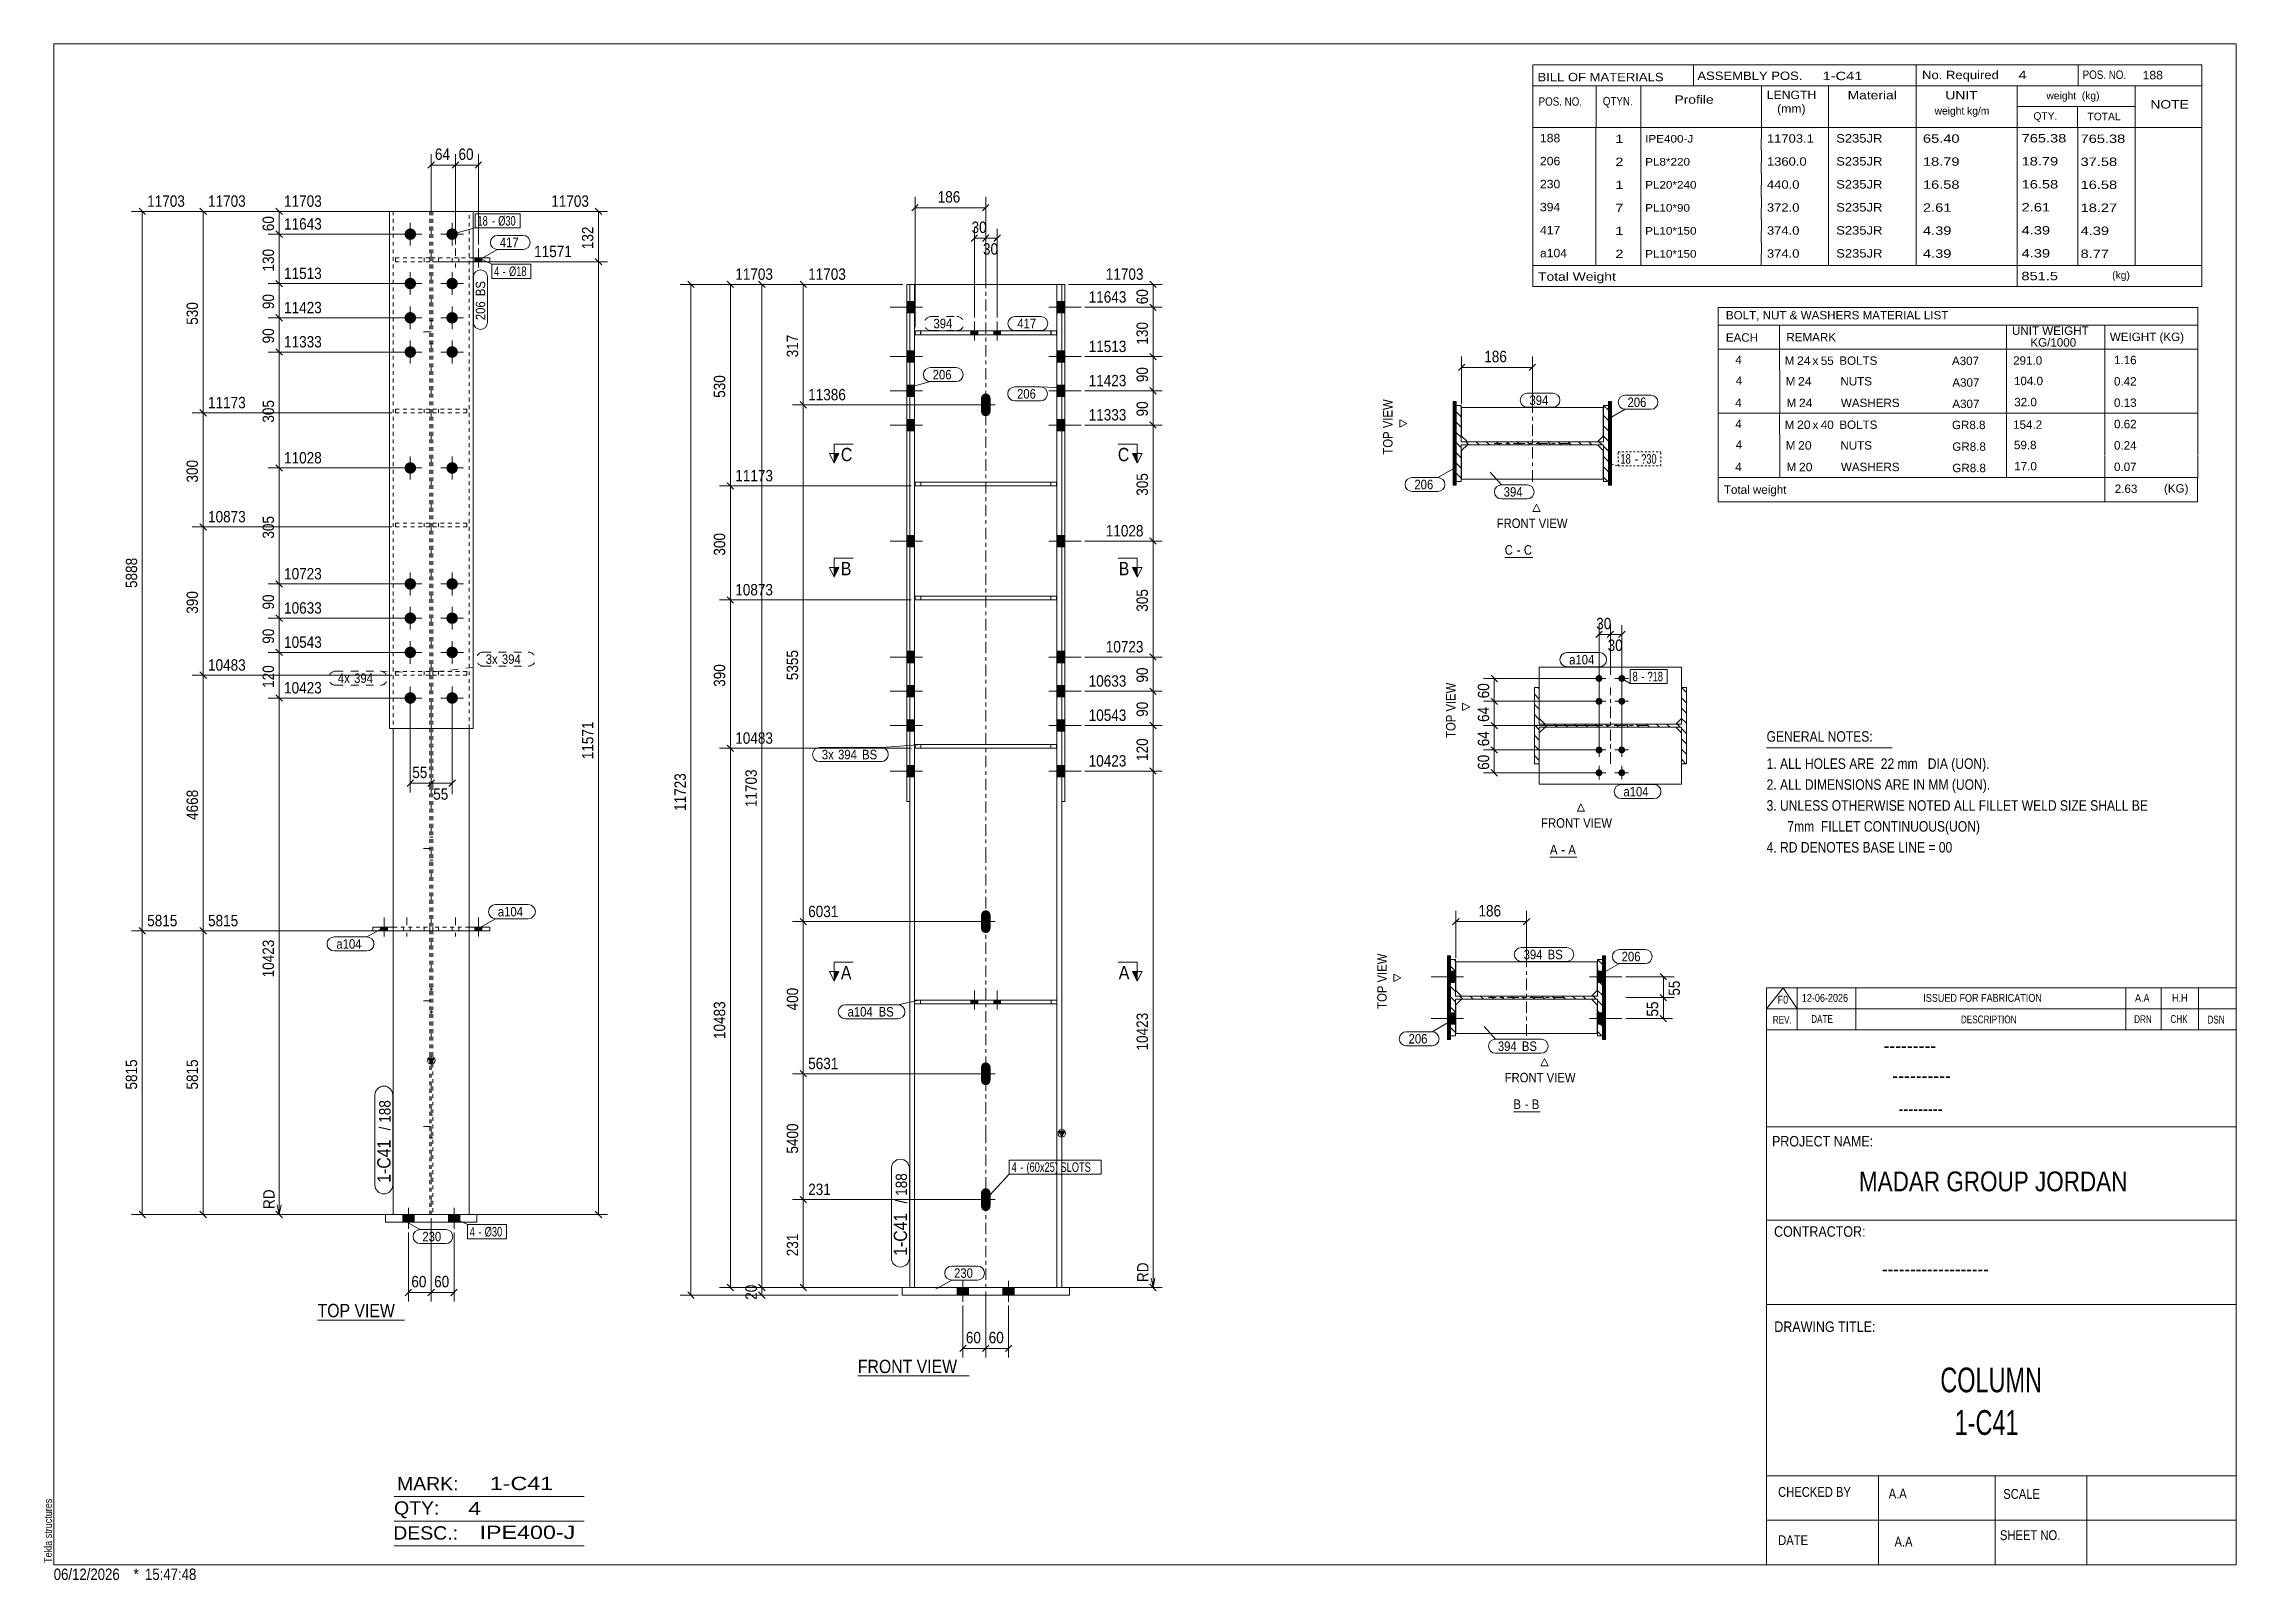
# Model space of a CAD drawing. Header units: millimetres. Extents: x 2 to 579, y 1 to 405.
import ezdxf

# ---------------------------------------------------------------- set-up
doc = ezdxf.new("R2010")
doc.units = ezdxf.units.MM
for name, pattern in [('XKITLINE00', [0]), ('XKITLINE01', [4, 1, -1, 1, -1]), ('XKITLINE02', [4, 2, -2]), ('XKITLINE03', [6, 3, -1, 1, -1]), ('XKITLINE04', [3, 0.5, -0.5, 0.5, -0.5, 0.5, -0.5])]:
    doc.linetypes.add(name, pattern=pattern)
for name, color, linetype, lineweight in [('Bolt', 3, 'Continuous', 0), ('BoltMark', 7, 'Continuous', 0), ('Dimensions', 7, 'Continuous', 0), ('DrawingSheet', 5, 'Continuous', 0), ('OtherObjectType', 7, 'Continuous', 0), ('Part', 2, 'Continuous', 0), ('PartMark', 7, 'Continuous', 0), ('Section', 6, 'Continuous', 0)]:
    doc.layers.add(name, color=color, linetype=linetype, lineweight=lineweight)
doc.styles.add('@ARIAL_UNICODE_MS_BOLD', font='ARIAL.TTF')
doc.styles.add('ARIAL', font='ARIAL.TTF')
doc.styles.add('ARIAL_NARROW', font='ARIALN.TTF')
doc.styles.add('COMIC_SANS_MS_BOLD', font='COMICBD.TTF')
doc.styles.add('SWIS721_EX_BT', font='ARIAL.TTF')
doc.styles.add('SWISSE', font='ARIAL.TTF')

# ---------------------------------------------------------------- blocks, each defined once
blk = doc.blocks.new('*A1')
at = {"layer": 'Part', "color": 7, "linetype": 'XKITLINE00', "lineweight": 0}
for p, q in [((395.72, 232.68), (394.42, 233.98)), ((395.72, 229.99), (394.42, 231.29)), ((395.72, 235.38), (395.4, 235.69)), ((434.42, 234.39), (433.12, 235.69)), ((434.42, 231.7), (433.12, 233)), ((395.72, 227.29), (394.42, 228.59)), ((395.72, 224.6), (394.42, 225.9)), ((397.72, 225.29), (396.92, 226.09)), ((400.41, 225.29), (399.61, 226.09)), ((403.11, 225.29), (402.31, 226.09)), ((405.8, 225.29), (405, 226.09)), ((408.49, 225.29), (407.69, 226.09)), ((411.19, 225.29), (410.39, 226.09)), ((413.88, 225.29), (413.08, 226.09)), ((416.58, 225.29), (415.78, 226.09)), ((419.27, 225.29), (418.47, 226.09)), ((421.96, 225.29), (421.16, 226.09)), ((424.66, 225.29), (423.86, 226.09)), ((427.35, 225.29), (426.55, 226.09)), ((430.05, 225.29), (429.25, 226.09)), ((432.74, 225.29), (431.94, 226.09)), ((434.42, 229.01), (433.12, 230.31)), ((434.42, 226.31), (433.12, 227.61)), ((434.42, 223.62), (433.12, 224.92)), ((395.72, 221.91), (394.42, 223.21)), ((395.72, 219.21), (394.42, 220.51)), ((434.42, 220.92), (433.12, 222.22)), ((434.42, 218.23), (433.12, 219.53)), ((395.72, 216.52), (394.42, 217.82)), ((434.26, 215.69), (433.12, 216.83))]:
    blk.add_line(p, q, dxfattribs=at)
blk = doc.blocks.new('*A2')
at = {"layer": 'Part', "color": 7, "linetype": 'XKITLINE00', "lineweight": 0}
for p, q in [((373.65, 161.14), (372.35, 162.44)), ((373.65, 163.83), (373.34, 164.15)), ((412.35, 162.85), (411.05, 164.15)), ((412.35, 160.16), (411.05, 161.46)), ((373.65, 158.44), (372.35, 159.74)), ((373.65, 155.75), (372.35, 157.05)), ((412.35, 157.46), (411.05, 158.76)), ((412.35, 154.77), (411.05, 156.07)), ((373.65, 153.06), (372.35, 154.36)), ((373.65, 150.36), (372.35, 151.66)), ((375.65, 153.75), (374.85, 154.55)), ((378.35, 153.75), (377.55, 154.55)), ((381.04, 153.75), (380.24, 154.55)), ((383.74, 153.75), (382.94, 154.55)), ((386.43, 153.75), (385.63, 154.55)), ((389.12, 153.75), (388.32, 154.55)), ((391.82, 153.75), (391.02, 154.55)), ((394.51, 153.75), (393.71, 154.55)), ((397.21, 153.75), (396.41, 154.55)), ((399.9, 153.75), (399.1, 154.55)), ((402.6, 153.75), (401.8, 154.55)), ((405.29, 153.75), (404.49, 154.55)), ((407.98, 153.75), (407.18, 154.55)), ((410.68, 153.75), (409.88, 154.55)), ((412.35, 152.07), (411.05, 153.37)), ((412.35, 149.38), (411.05, 150.68)), ((373.65, 147.67), (372.35, 148.97)), ((373.65, 144.97), (372.35, 146.27)), ((412.35, 146.69), (411.05, 147.99)), ((412.2, 144.15), (411.05, 145.29))]:
    blk.add_line(p, q, dxfattribs=at)
blk = doc.blocks.new('*A3')
at = {"layer": 'Part', "color": 7, "linetype": 'XKITLINE00', "lineweight": 0}
for p, q in [((371.61, 165.1), (371.55, 165.04)), ((371.66, 165.04), (371.55, 164.93)), ((371.72, 164.99), (371.55, 164.83)), ((371.77, 164.93), (371.55, 164.72)), ((371.82, 164.88), (371.55, 164.61)), ((371.88, 164.83), (371.55, 164.5)), ((371.93, 164.77), (371.55, 164.4)), ((371.98, 164.72), (371.55, 164.29)), ((372.04, 164.66), (371.55, 164.18)), ((372.09, 164.61), (371.55, 164.07)), ((372.15, 164.56), (371.55, 163.96)), ((372.2, 164.5), (371.55, 163.86)), ((372.25, 164.45), (371.55, 163.75)), ((372.31, 164.4), (371.55, 163.64)), ((372.35, 164.33), (371.55, 163.53)), ((372.35, 164.23), (371.55, 163.43)), ((372.35, 164.12), (371.55, 163.32)), ((372.35, 164.01), (371.55, 163.21)), ((372.35, 163.9), (371.55, 163.1)), ((372.35, 163.79), (371.55, 162.99)), ((372.35, 163.69), (371.55, 162.89)), ((372.35, 163.58), (371.55, 162.78)), ((372.35, 163.47), (371.55, 162.67)), ((372.35, 163.36), (371.55, 162.56)), ((372.35, 163.26), (371.55, 162.46)), ((372.35, 163.15), (371.55, 162.35)), ((372.35, 163.04), (371.55, 162.24)), ((372.35, 162.93), (371.55, 162.13)), ((372.35, 162.82), (371.55, 162.02)), ((372.35, 162.72), (371.55, 161.92)), ((372.35, 162.61), (371.55, 161.81)), ((372.35, 162.5), (371.55, 161.7)), ((372.35, 162.39), (371.55, 161.59)), ((372.35, 162.29), (371.55, 161.49)), ((372.35, 162.18), (371.55, 161.38)), ((372.35, 162.07), (371.55, 161.27)), ((372.35, 161.96), (371.55, 161.16)), ((372.35, 161.85), (371.55, 161.05)), ((372.35, 161.75), (371.55, 160.95)), ((372.35, 161.64), (371.55, 160.84)), ((372.35, 161.53), (371.55, 160.73)), ((371.66, 165.15), (371.61, 165.1)), ((371.77, 165.15), (371.66, 165.04)), ((371.88, 165.15), (371.72, 164.99)), ((371.98, 165.15), (371.77, 164.93)), ((372.09, 165.15), (371.82, 164.88)), ((372.2, 165.15), (371.88, 164.83)), ((372.31, 165.15), (371.93, 164.77)), ((372.35, 165.09), (371.98, 164.72)), ((372.35, 164.98), (372.04, 164.66)), ((372.35, 164.87), (372.09, 164.61)), ((372.35, 164.76), (372.15, 164.56)), ((372.35, 164.66), (372.2, 164.5)), ((372.35, 164.55), (372.25, 164.45)), ((372.35, 164.44), (372.31, 164.4)), ((372.35, 161.42), (371.55, 160.62)), ((372.35, 161.32), (371.55, 160.52)), ((372.35, 161.21), (371.55, 160.41)), ((372.35, 161.1), (371.55, 160.3)), ((372.35, 160.99), (371.55, 160.19)), ((372.35, 160.88), (371.55, 160.08)), ((372.35, 160.78), (371.55, 159.98)), ((372.35, 160.67), (371.55, 159.87)), ((372.35, 160.56), (371.55, 159.76)), ((372.35, 160.45), (371.55, 159.65)), ((372.35, 160.35), (371.55, 159.55)), ((372.35, 160.24), (371.55, 159.44)), ((372.35, 160.13), (371.55, 159.33)), ((372.35, 160.02), (371.55, 159.22)), ((372.35, 159.92), (371.55, 159.12)), ((372.35, 159.81), (371.55, 159.01)), ((372.35, 159.7), (371.55, 158.9)), ((372.35, 159.59), (371.55, 158.79)), ((372.35, 159.48), (371.55, 158.68)), ((372.35, 159.38), (371.55, 158.58)), ((372.35, 159.27), (371.55, 158.47)), ((372.35, 159.16), (371.55, 158.36)), ((372.35, 159.05), (371.55, 158.25)), ((372.35, 158.95), (371.55, 158.15)), ((372.35, 158.84), (371.55, 158.04)), ((372.35, 158.73), (371.55, 157.93)), ((372.35, 158.62), (371.55, 157.82)), ((372.35, 158.51), (371.55, 157.71)), ((372.35, 158.41), (371.55, 157.61)), ((372.35, 158.3), (371.55, 157.5)), ((372.35, 158.19), (371.55, 157.39)), ((372.35, 158.08), (371.55, 157.28)), ((372.35, 157.98), (371.55, 157.18)), ((372.35, 157.87), (371.55, 157.07)), ((372.35, 157.76), (371.55, 156.96)), ((372.35, 157.65), (371.55, 156.85)), ((372.35, 157.54), (371.55, 156.74)), ((372.35, 157.44), (371.55, 156.64)), ((372.35, 157.33), (371.55, 156.53)), ((372.35, 157.22), (371.55, 156.42)), ((372.35, 157.11), (371.55, 156.31)), ((372.35, 157.01), (371.55, 156.21)), ((372.35, 156.9), (371.55, 156.1)), ((372.35, 156.79), (371.55, 155.99)), ((372.35, 156.68), (371.55, 155.88)), ((372.35, 156.57), (371.55, 155.77)), ((372.35, 156.47), (371.55, 155.67)), ((372.35, 156.36), (371.55, 155.56)), ((372.35, 156.25), (371.55, 155.45)), ((372.35, 156.14), (371.55, 155.34)), ((372.35, 156.04), (371.55, 155.24)), ((372.35, 155.93), (371.55, 155.13)), ((372.35, 155.82), (371.55, 155.02)), ((372.35, 155.71), (371.55, 154.91)), ((372.35, 155.6), (371.55, 154.8)), ((372.35, 155.5), (371.55, 154.7)), ((372.35, 155.39), (371.55, 154.59)), ((372.35, 155.28), (371.55, 154.48)), ((372.35, 155.17), (371.55, 154.37)), ((372.35, 155.07), (371.55, 154.27)), ((372.35, 154.96), (371.55, 154.16)), ((372.35, 154.85), (371.55, 154.05)), ((372.35, 154.74), (371.55, 153.94)), ((372.35, 154.63), (371.55, 153.83)), ((372.35, 154.53), (371.55, 153.73)), ((372.35, 154.42), (371.55, 153.62)), ((372.35, 154.31), (371.55, 153.51)), ((372.35, 154.2), (371.55, 153.4)), ((372.35, 154.1), (371.55, 153.3)), ((372.35, 153.99), (371.55, 153.19)), ((372.35, 153.88), (371.55, 153.08)), ((372.35, 153.77), (371.55, 152.97)), ((372.35, 153.66), (371.55, 152.86)), ((372.35, 153.56), (371.55, 152.76)), ((372.35, 153.45), (371.55, 152.65)), ((372.35, 153.34), (371.55, 152.54)), ((372.35, 153.23), (371.55, 152.43)), ((372.35, 153.13), (371.55, 152.33)), ((372.35, 153.02), (371.55, 152.22)), ((372.35, 152.91), (371.55, 152.11)), ((372.35, 152.8), (371.55, 152)), ((372.35, 152.69), (371.55, 151.89)), ((372.35, 152.59), (371.55, 151.79)), ((372.35, 152.48), (371.55, 151.68)), ((372.35, 152.37), (371.55, 151.57)), ((372.35, 152.26), (371.55, 151.46)), ((372.35, 152.16), (371.55, 151.36)), ((372.35, 152.05), (371.55, 151.25)), ((372.35, 151.94), (371.55, 151.14)), ((372.35, 151.83), (371.55, 151.03)), ((372.35, 151.73), (371.55, 150.93)), ((372.35, 151.62), (371.55, 150.82)), ((372.35, 151.51), (371.55, 150.71)), ((372.35, 151.4), (371.55, 150.6)), ((372.35, 151.29), (371.55, 150.49)), ((372.35, 151.19), (371.55, 150.39)), ((372.35, 151.08), (371.55, 150.28)), ((372.35, 150.97), (371.55, 150.17)), ((372.35, 150.86), (371.55, 150.06)), ((372.35, 150.76), (371.55, 149.96)), ((372.35, 150.65), (371.55, 149.85)), ((372.35, 150.54), (371.55, 149.74)), ((372.35, 150.43), (371.55, 149.63)), ((372.35, 150.32), (371.55, 149.52)), ((372.35, 150.22), (371.55, 149.42)), ((372.35, 150.11), (371.55, 149.31)), ((372.35, 150), (371.55, 149.2)), ((372.35, 149.89), (371.55, 149.09)), ((372.35, 149.79), (371.55, 148.99)), ((372.35, 149.68), (371.55, 148.88)), ((372.35, 149.57), (371.55, 148.77)), ((372.35, 149.46), (371.55, 148.66)), ((372.35, 149.35), (371.55, 148.55)), ((372.35, 149.25), (371.55, 148.45)), ((372.35, 149.14), (371.55, 148.34)), ((372.35, 149.03), (371.55, 148.23)), ((372.35, 148.92), (371.55, 148.12)), ((372.35, 148.82), (371.55, 148.02)), ((372.35, 148.71), (371.55, 147.91)), ((372.35, 148.6), (371.55, 147.8)), ((372.35, 148.49), (371.55, 147.69)), ((372.35, 148.38), (371.55, 147.58)), ((372.35, 148.28), (371.55, 147.48)), ((372.35, 148.17), (371.55, 147.37)), ((372.35, 148.06), (371.55, 147.26)), ((372.35, 147.95), (371.55, 147.15)), ((372.35, 147.85), (371.55, 147.05)), ((372.35, 147.74), (371.55, 146.94)), ((372.35, 147.63), (371.55, 146.83)), ((372.35, 147.52), (371.55, 146.72)), ((372.35, 147.41), (371.55, 146.61)), ((372.35, 147.31), (371.55, 146.51)), ((372.35, 147.2), (371.55, 146.4)), ((372.35, 147.09), (371.55, 146.29)), ((372.35, 146.98), (371.55, 146.18)), ((372.35, 146.88), (371.55, 146.08)), ((372.35, 146.77), (371.55, 145.97)), ((372.35, 146.66), (371.55, 145.86)), ((372.35, 146.55), (371.55, 145.75)), ((372.35, 146.44), (371.55, 145.64)), ((372.35, 146.34), (371.55, 145.54)), ((372.35, 146.23), (371.55, 145.43)), ((372.35, 146.12), (371.55, 145.32)), ((372.35, 146.01), (371.55, 145.21)), ((372.35, 145.91), (371.55, 145.11)), ((372.35, 145.8), (371.55, 145)), ((372.35, 145.69), (371.55, 144.89)), ((372.35, 145.58), (371.55, 144.78)), ((372.35, 145.47), (371.55, 144.67)), ((372.35, 145.37), (371.55, 144.57)), ((372.35, 145.26), (371.55, 144.46)), ((372.35, 145.15), (371.55, 144.35)), ((372.35, 145.04), (371.55, 144.24)), ((372.35, 144.94), (371.55, 144.14)), ((372.35, 144.83), (371.55, 144.03)), ((372.35, 144.72), (371.55, 143.92)), ((372.35, 144.61), (371.55, 143.81)), ((372.35, 144.5), (371.55, 143.7)), ((372.35, 144.4), (371.55, 143.6)), ((372.35, 144.29), (371.55, 143.49)), ((372.35, 144.18), (371.55, 143.38)), ((372.35, 144.07), (371.55, 143.27)), ((372.35, 143.97), (371.56, 143.17)), ((372.35, 143.86), (371.65, 143.15)), ((372.35, 143.75), (371.75, 143.15)), ((372.35, 143.64), (371.86, 143.15)), ((372.35, 143.54), (371.97, 143.15)), ((372.35, 143.43), (372.08, 143.15)), ((372.35, 143.32), (372.18, 143.15)), ((372.35, 143.21), (372.35, 143.21))]:
    blk.add_line(p, q, dxfattribs=at)
blk = doc.blocks.new('*A4')
at = {"layer": 'Part', "color": 7, "linetype": 'XKITLINE00', "lineweight": 0}
for p, q in [((412.35, 165.15), (412.35, 165.15)), ((412.35, 165.15), (412.35, 165.15)), ((412.41, 165.1), (412.35, 165.04)), ((412.46, 165.04), (412.35, 164.93)), ((412.52, 164.99), (412.35, 164.83)), ((412.57, 164.93), (412.35, 164.72)), ((412.62, 164.88), (412.35, 164.61)), ((412.68, 164.83), (412.35, 164.5)), ((412.73, 164.77), (412.35, 164.4)), ((412.78, 164.72), (412.35, 164.29)), ((412.84, 164.66), (412.35, 164.18)), ((412.89, 164.61), (412.35, 164.07)), ((412.95, 164.56), (412.35, 163.96)), ((413, 164.5), (412.35, 163.86)), ((413.05, 164.45), (412.35, 163.75)), ((413.11, 164.4), (412.35, 163.64)), ((413.15, 164.33), (412.35, 163.53)), ((413.15, 164.23), (412.35, 163.43)), ((413.15, 164.12), (412.35, 163.32)), ((413.15, 164.01), (412.35, 163.21)), ((413.15, 163.9), (412.35, 163.1)), ((413.15, 163.79), (412.35, 162.99)), ((413.15, 163.69), (412.35, 162.89)), ((413.15, 163.58), (412.35, 162.78)), ((413.15, 163.47), (412.35, 162.67)), ((413.15, 163.36), (412.35, 162.56)), ((413.15, 163.26), (412.35, 162.46)), ((413.15, 163.15), (412.35, 162.35)), ((413.15, 163.04), (412.35, 162.24)), ((413.15, 162.93), (412.35, 162.13)), ((413.15, 162.82), (412.35, 162.02)), ((413.15, 162.72), (412.35, 161.92)), ((413.15, 162.61), (412.35, 161.81)), ((413.15, 162.5), (412.35, 161.7)), ((413.15, 162.39), (412.35, 161.59)), ((413.15, 162.29), (412.35, 161.49)), ((413.15, 162.18), (412.35, 161.38)), ((413.15, 162.07), (412.35, 161.27)), ((413.15, 161.96), (412.35, 161.16)), ((413.15, 161.85), (412.35, 161.05)), ((413.15, 161.75), (412.35, 160.95)), ((413.15, 161.64), (412.35, 160.84)), ((413.15, 161.53), (412.35, 160.73)), ((412.46, 165.15), (412.41, 165.1)), ((412.57, 165.15), (412.46, 165.04)), ((412.68, 165.15), (412.52, 164.99)), ((412.78, 165.15), (412.57, 164.93)), ((412.89, 165.15), (412.62, 164.88)), ((413, 165.15), (412.68, 164.83)), ((413.11, 165.15), (412.73, 164.77)), ((413.15, 165.09), (412.78, 164.72)), ((413.15, 164.98), (412.84, 164.66)), ((413.15, 164.87), (412.89, 164.61)), ((413.15, 164.76), (412.95, 164.56)), ((413.15, 164.66), (413, 164.5)), ((413.15, 164.55), (413.05, 164.45)), ((413.15, 164.44), (413.11, 164.4)), ((413.15, 161.42), (412.35, 160.62)), ((413.15, 161.32), (412.35, 160.52)), ((413.15, 161.21), (412.35, 160.41)), ((413.15, 161.1), (412.35, 160.3)), ((413.15, 160.99), (412.35, 160.19)), ((413.15, 160.88), (412.35, 160.08)), ((413.15, 160.78), (412.35, 159.98)), ((413.15, 160.67), (412.35, 159.87)), ((413.15, 160.56), (412.35, 159.76)), ((413.15, 160.45), (412.35, 159.65)), ((413.15, 160.35), (412.35, 159.55)), ((413.15, 160.24), (412.35, 159.44)), ((413.15, 160.13), (412.35, 159.33)), ((413.15, 160.02), (412.35, 159.22)), ((413.15, 159.92), (412.35, 159.12)), ((413.15, 159.81), (412.35, 159.01)), ((413.15, 159.7), (412.35, 158.9)), ((413.15, 159.59), (412.35, 158.79)), ((413.15, 159.48), (412.35, 158.68)), ((413.15, 159.38), (412.35, 158.58)), ((413.15, 159.27), (412.35, 158.47)), ((413.15, 159.16), (412.35, 158.36)), ((413.15, 159.05), (412.35, 158.25)), ((413.15, 158.95), (412.35, 158.15)), ((413.15, 158.84), (412.35, 158.04)), ((413.15, 158.73), (412.35, 157.93)), ((413.15, 158.62), (412.35, 157.82)), ((413.15, 158.51), (412.35, 157.71)), ((413.15, 158.41), (412.35, 157.61)), ((413.15, 158.3), (412.35, 157.5)), ((413.15, 158.19), (412.35, 157.39)), ((413.15, 158.08), (412.35, 157.28)), ((413.15, 157.98), (412.35, 157.18)), ((413.15, 157.87), (412.35, 157.07)), ((413.15, 157.76), (412.35, 156.96)), ((413.15, 157.65), (412.35, 156.85)), ((413.15, 157.54), (412.35, 156.74)), ((413.15, 157.44), (412.35, 156.64)), ((413.15, 157.33), (412.35, 156.53)), ((413.15, 157.22), (412.35, 156.42)), ((413.15, 157.11), (412.35, 156.31)), ((413.15, 157.01), (412.35, 156.21)), ((413.15, 156.9), (412.35, 156.1)), ((413.15, 156.79), (412.35, 155.99)), ((413.15, 156.68), (412.35, 155.88)), ((413.15, 156.57), (412.35, 155.77)), ((413.15, 156.47), (412.35, 155.67)), ((413.15, 156.36), (412.35, 155.56)), ((413.15, 156.25), (412.35, 155.45)), ((413.15, 156.14), (412.35, 155.34)), ((413.15, 156.04), (412.35, 155.24)), ((413.15, 155.93), (412.35, 155.13)), ((413.15, 155.82), (412.35, 155.02)), ((413.15, 155.71), (412.35, 154.91)), ((413.15, 155.6), (412.35, 154.8)), ((413.15, 155.5), (412.35, 154.7)), ((413.15, 155.39), (412.35, 154.59)), ((413.15, 155.28), (412.35, 154.48)), ((413.15, 155.17), (412.35, 154.37)), ((413.15, 155.07), (412.35, 154.27)), ((413.15, 154.96), (412.35, 154.16)), ((413.15, 154.85), (412.35, 154.05)), ((413.15, 154.74), (412.35, 153.94)), ((413.15, 154.63), (412.35, 153.83)), ((413.15, 154.53), (412.35, 153.73)), ((413.15, 154.42), (412.35, 153.62)), ((413.15, 154.31), (412.35, 153.51)), ((413.15, 154.2), (412.35, 153.4)), ((413.15, 154.1), (412.35, 153.3)), ((413.15, 153.99), (412.35, 153.19)), ((413.15, 153.88), (412.35, 153.08)), ((413.15, 153.77), (412.35, 152.97)), ((413.15, 153.66), (412.35, 152.86)), ((413.15, 153.56), (412.35, 152.76)), ((413.15, 153.45), (412.35, 152.65)), ((413.15, 153.34), (412.35, 152.54)), ((413.15, 153.23), (412.35, 152.43)), ((413.15, 153.13), (412.35, 152.33)), ((413.15, 153.02), (412.35, 152.22)), ((413.15, 152.91), (412.35, 152.11)), ((413.15, 152.8), (412.35, 152)), ((413.15, 152.69), (412.35, 151.89)), ((413.15, 152.59), (412.35, 151.79)), ((413.15, 152.48), (412.35, 151.68)), ((413.15, 152.37), (412.35, 151.57)), ((413.15, 152.26), (412.35, 151.46)), ((413.15, 152.16), (412.35, 151.36)), ((413.15, 152.05), (412.35, 151.25)), ((413.15, 151.94), (412.35, 151.14)), ((413.15, 151.83), (412.35, 151.03)), ((413.15, 151.73), (412.35, 150.93)), ((413.15, 151.62), (412.35, 150.82)), ((413.15, 151.51), (412.35, 150.71)), ((413.15, 151.4), (412.35, 150.6)), ((413.15, 151.29), (412.35, 150.49)), ((413.15, 151.19), (412.35, 150.39)), ((413.15, 151.08), (412.35, 150.28)), ((413.15, 150.97), (412.35, 150.17)), ((413.15, 150.86), (412.35, 150.06)), ((413.15, 150.76), (412.35, 149.96)), ((413.15, 150.65), (412.35, 149.85)), ((413.15, 150.54), (412.35, 149.74)), ((413.15, 150.43), (412.35, 149.63)), ((413.15, 150.32), (412.35, 149.52)), ((413.15, 150.22), (412.35, 149.42)), ((413.15, 150.11), (412.35, 149.31)), ((413.15, 150), (412.35, 149.2)), ((413.15, 149.89), (412.35, 149.09)), ((413.15, 149.79), (412.35, 148.99)), ((413.15, 149.68), (412.35, 148.88)), ((413.15, 149.57), (412.35, 148.77)), ((413.15, 149.46), (412.35, 148.66)), ((413.15, 149.35), (412.35, 148.55)), ((413.15, 149.25), (412.35, 148.45)), ((413.15, 149.14), (412.35, 148.34)), ((413.15, 149.03), (412.35, 148.23)), ((413.15, 148.92), (412.35, 148.12)), ((413.15, 148.82), (412.35, 148.02)), ((413.15, 148.71), (412.35, 147.91)), ((413.15, 148.6), (412.35, 147.8)), ((413.15, 148.49), (412.35, 147.69)), ((413.15, 148.38), (412.35, 147.58)), ((413.15, 148.28), (412.35, 147.48)), ((413.15, 148.17), (412.35, 147.37)), ((413.15, 148.06), (412.35, 147.26)), ((413.15, 147.95), (412.35, 147.15)), ((413.15, 147.85), (412.35, 147.05)), ((413.15, 147.74), (412.35, 146.94)), ((413.15, 147.63), (412.35, 146.83)), ((413.15, 147.52), (412.35, 146.72)), ((413.15, 147.41), (412.35, 146.61)), ((413.15, 147.31), (412.35, 146.51)), ((413.15, 147.2), (412.35, 146.4)), ((413.15, 147.09), (412.35, 146.29)), ((413.15, 146.98), (412.35, 146.18)), ((413.15, 146.88), (412.35, 146.08)), ((413.15, 146.77), (412.35, 145.97)), ((413.15, 146.66), (412.35, 145.86)), ((413.15, 146.55), (412.35, 145.75)), ((413.15, 146.44), (412.35, 145.64)), ((413.15, 146.34), (412.35, 145.54)), ((413.15, 146.23), (412.35, 145.43)), ((413.15, 146.12), (412.35, 145.32)), ((413.15, 146.01), (412.35, 145.21)), ((413.15, 145.91), (412.35, 145.11)), ((413.15, 145.8), (412.35, 145)), ((413.15, 145.69), (412.35, 144.89)), ((413.15, 145.58), (412.35, 144.78)), ((413.15, 145.47), (412.35, 144.67)), ((413.15, 145.37), (412.35, 144.57)), ((413.15, 145.26), (412.35, 144.46)), ((413.15, 145.15), (412.35, 144.35)), ((413.15, 145.04), (412.35, 144.24)), ((413.15, 144.94), (412.35, 144.14)), ((413.15, 144.83), (412.35, 144.03)), ((413.15, 144.72), (412.35, 143.92)), ((413.15, 144.61), (412.35, 143.81)), ((413.15, 144.5), (412.35, 143.7)), ((413.15, 144.4), (412.35, 143.6)), ((413.15, 144.29), (412.35, 143.49)), ((413.15, 144.18), (412.35, 143.38)), ((413.15, 144.07), (412.35, 143.27)), ((413.15, 143.97), (412.36, 143.17)), ((413.15, 143.86), (412.45, 143.15)), ((413.15, 143.75), (412.55, 143.15)), ((413.15, 143.64), (412.66, 143.15)), ((413.15, 143.54), (412.77, 143.15)), ((413.15, 143.43), (412.88, 143.15)), ((413.15, 143.32), (412.98, 143.15)), ((413.15, 143.21), (413.15, 143.21))]:
    blk.add_line(p, q, dxfattribs=at)
blk = doc.blocks.new('*A5')
at = {"layer": 'Part', "color": 7, "linetype": 'XKITLINE00', "lineweight": 0}
for p, q in [((375.19, 306.91), (373.89, 308.21)), ((375.19, 309.61), (374.87, 309.92)), ((413.89, 308.62), (412.59, 309.92)), ((413.89, 305.93), (412.59, 307.23)), ((375.19, 304.22), (373.89, 305.52)), ((375.19, 301.52), (373.89, 302.82)), ((375.19, 298.83), (373.89, 300.13)), ((377.19, 299.52), (376.39, 300.32)), ((379.88, 299.52), (379.08, 300.32)), ((382.58, 299.52), (381.78, 300.32)), ((385.27, 299.52), (384.47, 300.32)), ((387.97, 299.52), (387.17, 300.32)), ((390.66, 299.52), (389.86, 300.32)), ((393.35, 299.52), (392.55, 300.32)), ((396.05, 299.52), (395.25, 300.32)), ((398.74, 299.52), (397.94, 300.32)), ((401.44, 299.52), (400.64, 300.32)), ((404.13, 299.52), (403.33, 300.32)), ((406.83, 299.52), (406.03, 300.32)), ((409.52, 299.52), (408.72, 300.32)), ((412.21, 299.52), (411.41, 300.32)), ((413.89, 303.24), (412.59, 304.54)), ((413.89, 300.54), (412.59, 301.84)), ((375.19, 296.14), (373.89, 297.44)), ((375.19, 293.44), (373.89, 294.74)), ((413.89, 297.85), (412.59, 299.15)), ((413.89, 295.15), (412.59, 296.45)), ((375.19, 290.75), (373.89, 292.05)), ((413.89, 292.46), (412.59, 293.76)), ((413.73, 289.92), (412.59, 291.07))]:
    blk.add_line(p, q, dxfattribs=at)
blk = doc.blocks.new('*A6')
at = {"layer": 'Part', "color": 7, "linetype": 'XKITLINE00', "lineweight": 0}
for p, q in [((373.14, 310.87), (373.09, 310.82)), ((373.2, 310.82), (373.09, 310.71)), ((373.25, 310.76), (373.09, 310.6)), ((373.31, 310.71), (373.09, 310.49)), ((373.36, 310.65), (373.09, 310.39)), ((373.41, 310.6), (373.09, 310.28)), ((373.47, 310.55), (373.09, 310.17)), ((373.52, 310.49), (373.09, 310.06)), ((373.57, 310.44), (373.09, 309.95)), ((373.63, 310.39), (373.09, 309.85)), ((373.68, 310.33), (373.09, 309.74)), ((373.74, 310.28), (373.09, 309.63)), ((373.79, 310.22), (373.09, 309.52)), ((373.84, 310.17), (373.09, 309.42)), ((373.89, 310.11), (373.09, 309.31)), ((373.89, 310), (373.09, 309.2)), ((373.89, 309.89), (373.09, 309.09)), ((373.89, 309.78), (373.09, 308.98)), ((373.89, 309.68), (373.09, 308.88)), ((373.89, 309.57), (373.09, 308.77)), ((373.89, 309.46), (373.09, 308.66)), ((373.89, 309.35), (373.09, 308.55)), ((373.89, 309.25), (373.09, 308.45)), ((373.89, 309.14), (373.09, 308.34)), ((373.89, 309.03), (373.09, 308.23)), ((373.89, 308.92), (373.09, 308.12)), ((373.89, 308.81), (373.09, 308.01)), ((373.89, 308.71), (373.09, 307.91)), ((373.89, 308.6), (373.09, 307.8)), ((373.89, 308.49), (373.09, 307.69)), ((373.89, 308.38), (373.09, 307.58)), ((373.89, 308.28), (373.09, 307.48)), ((373.89, 308.17), (373.09, 307.37)), ((373.89, 308.06), (373.09, 307.26)), ((373.89, 307.95), (373.09, 307.15)), ((373.89, 307.84), (373.09, 307.04)), ((373.89, 307.74), (373.09, 306.94)), ((373.89, 307.63), (373.09, 306.83)), ((373.89, 307.52), (373.09, 306.72)), ((373.89, 307.41), (373.09, 306.61)), ((373.89, 307.31), (373.09, 306.51)), ((373.89, 307.2), (373.09, 306.4)), ((373.89, 307.09), (373.09, 306.29)), ((373.89, 306.98), (373.09, 306.18)), ((373.89, 306.87), (373.09, 306.07)), ((373.89, 306.77), (373.09, 305.97)), ((373.89, 306.66), (373.09, 305.86)), ((373.89, 306.55), (373.09, 305.75)), ((373.89, 306.44), (373.09, 305.64)), ((373.89, 306.34), (373.09, 305.54)), ((373.89, 306.23), (373.09, 305.43)), ((373.89, 306.12), (373.09, 305.32)), ((373.89, 306.01), (373.09, 305.21)), ((373.89, 305.9), (373.09, 305.1)), ((373.89, 305.8), (373.09, 305)), ((373.89, 305.69), (373.09, 304.89)), ((373.2, 310.92), (373.14, 310.87)), ((373.31, 310.92), (373.2, 310.82)), ((373.41, 310.92), (373.25, 310.76)), ((373.52, 310.92), (373.31, 310.71)), ((373.63, 310.92), (373.36, 310.65)), ((373.74, 310.92), (373.41, 310.6)), ((373.84, 310.92), (373.47, 310.55)), ((373.89, 310.86), (373.52, 310.49)), ((373.89, 310.75), (373.57, 310.44)), ((373.89, 310.65), (373.63, 310.39)), ((373.89, 310.54), (373.68, 310.33)), ((373.89, 310.43), (373.74, 310.28)), ((373.89, 310.32), (373.79, 310.22)), ((373.89, 310.22), (373.84, 310.17)), ((373.89, 305.58), (373.09, 304.78)), ((373.89, 305.47), (373.09, 304.67)), ((373.89, 305.37), (373.09, 304.57)), ((373.89, 305.26), (373.09, 304.46)), ((373.89, 305.15), (373.09, 304.35)), ((373.89, 305.04), (373.09, 304.24)), ((373.89, 304.93), (373.09, 304.13)), ((373.89, 304.83), (373.09, 304.03)), ((373.89, 304.72), (373.09, 303.92)), ((373.89, 304.61), (373.09, 303.81)), ((373.89, 304.5), (373.09, 303.7)), ((373.89, 304.4), (373.09, 303.6)), ((373.89, 304.29), (373.09, 303.49)), ((373.89, 304.18), (373.09, 303.38)), ((373.89, 304.07), (373.09, 303.27)), ((373.89, 303.96), (373.09, 303.16)), ((373.89, 303.86), (373.09, 303.06)), ((373.89, 303.75), (373.09, 302.95)), ((373.89, 303.64), (373.09, 302.84)), ((373.89, 303.53), (373.09, 302.73)), ((373.89, 303.43), (373.09, 302.63)), ((373.89, 303.32), (373.09, 302.52)), ((373.89, 303.21), (373.09, 302.41)), ((373.89, 303.1), (373.09, 302.3)), ((373.89, 303), (373.09, 302.2)), ((373.89, 302.89), (373.09, 302.09)), ((373.89, 302.78), (373.09, 301.98)), ((373.89, 302.67), (373.09, 301.87)), ((373.89, 302.56), (373.09, 301.76)), ((373.89, 302.46), (373.09, 301.66)), ((373.89, 302.35), (373.09, 301.55)), ((373.89, 302.24), (373.09, 301.44)), ((373.89, 302.13), (373.09, 301.33)), ((373.89, 302.03), (373.09, 301.23)), ((373.89, 301.92), (373.09, 301.12)), ((373.89, 301.81), (373.09, 301.01)), ((373.89, 301.7), (373.09, 300.9)), ((373.89, 301.59), (373.09, 300.79)), ((373.89, 301.49), (373.09, 300.69)), ((373.89, 301.38), (373.09, 300.58)), ((373.89, 301.27), (373.09, 300.47)), ((373.89, 301.16), (373.09, 300.36)), ((373.89, 301.06), (373.09, 300.26)), ((373.89, 300.95), (373.09, 300.15)), ((373.89, 300.84), (373.09, 300.04)), ((373.89, 300.73), (373.09, 299.93)), ((373.89, 300.62), (373.09, 299.82)), ((373.89, 300.52), (373.09, 299.72)), ((373.89, 300.41), (373.09, 299.61)), ((373.89, 300.3), (373.09, 299.5)), ((373.89, 300.19), (373.09, 299.39)), ((373.89, 300.09), (373.09, 299.29)), ((373.89, 299.98), (373.09, 299.18)), ((373.89, 299.87), (373.09, 299.07)), ((373.89, 299.76), (373.09, 298.96)), ((373.89, 299.65), (373.09, 298.85)), ((373.89, 299.55), (373.09, 298.75)), ((373.89, 299.44), (373.09, 298.64)), ((373.89, 299.33), (373.09, 298.53)), ((373.89, 299.22), (373.09, 298.42)), ((373.89, 299.12), (373.09, 298.32)), ((373.89, 299.01), (373.09, 298.21)), ((373.89, 298.9), (373.09, 298.1)), ((373.89, 298.79), (373.09, 297.99)), ((373.89, 298.68), (373.09, 297.88)), ((373.89, 298.58), (373.09, 297.78)), ((373.89, 298.47), (373.09, 297.67)), ((373.89, 298.36), (373.09, 297.56)), ((373.89, 298.25), (373.09, 297.45)), ((373.89, 298.15), (373.09, 297.35)), ((373.89, 298.04), (373.09, 297.24)), ((373.89, 297.93), (373.09, 297.13)), ((373.89, 297.82), (373.09, 297.02)), ((373.89, 297.71), (373.09, 296.91)), ((373.89, 297.61), (373.09, 296.81)), ((373.89, 297.5), (373.09, 296.7)), ((373.89, 297.39), (373.09, 296.59)), ((373.89, 297.28), (373.09, 296.48)), ((373.89, 297.18), (373.09, 296.38)), ((373.89, 297.07), (373.09, 296.27)), ((373.89, 296.96), (373.09, 296.16)), ((373.89, 296.85), (373.09, 296.05)), ((373.89, 296.74), (373.09, 295.94)), ((373.89, 296.64), (373.09, 295.84)), ((373.89, 296.53), (373.09, 295.73)), ((373.89, 296.42), (373.09, 295.62)), ((373.89, 296.31), (373.09, 295.51)), ((373.89, 296.21), (373.09, 295.41)), ((373.89, 296.1), (373.09, 295.3)), ((373.89, 295.99), (373.09, 295.19)), ((373.89, 295.88), (373.09, 295.08)), ((373.89, 295.77), (373.09, 294.97)), ((373.89, 295.67), (373.09, 294.87)), ((373.89, 295.56), (373.09, 294.76)), ((373.89, 295.45), (373.09, 294.65)), ((373.89, 295.34), (373.09, 294.54)), ((373.89, 295.24), (373.09, 294.44)), ((373.89, 295.13), (373.09, 294.33)), ((373.89, 295.02), (373.09, 294.22)), ((373.89, 294.91), (373.09, 294.11)), ((373.89, 294.81), (373.09, 294.01)), ((373.89, 294.7), (373.09, 293.9)), ((373.89, 294.59), (373.09, 293.79)), ((373.89, 294.48), (373.09, 293.68)), ((373.89, 294.37), (373.09, 293.57)), ((373.89, 294.27), (373.09, 293.47)), ((373.89, 294.16), (373.09, 293.36)), ((373.89, 294.05), (373.09, 293.25)), ((373.89, 293.94), (373.09, 293.14)), ((373.89, 293.84), (373.09, 293.04)), ((373.89, 293.73), (373.09, 292.93)), ((373.89, 293.62), (373.09, 292.82)), ((373.89, 293.51), (373.09, 292.71)), ((373.89, 293.4), (373.09, 292.6)), ((373.89, 293.3), (373.09, 292.5)), ((373.89, 293.19), (373.09, 292.39)), ((373.89, 293.08), (373.09, 292.28)), ((373.89, 292.97), (373.09, 292.17)), ((373.89, 292.87), (373.09, 292.07)), ((373.89, 292.76), (373.09, 291.96)), ((373.89, 292.65), (373.09, 291.85)), ((373.89, 292.54), (373.09, 291.74)), ((373.89, 292.43), (373.09, 291.63)), ((373.89, 292.33), (373.09, 291.53)), ((373.89, 292.22), (373.09, 291.42)), ((373.89, 292.11), (373.09, 291.31)), ((373.89, 292), (373.09, 291.2)), ((373.89, 291.9), (373.09, 291.1)), ((373.89, 291.79), (373.09, 290.99)), ((373.89, 291.68), (373.09, 290.88)), ((373.89, 291.57), (373.09, 290.77)), ((373.89, 291.46), (373.09, 290.66)), ((373.89, 291.36), (373.09, 290.56)), ((373.89, 291.25), (373.09, 290.45)), ((373.89, 291.14), (373.09, 290.34)), ((373.89, 291.03), (373.09, 290.23)), ((373.89, 290.93), (373.09, 290.13)), ((373.89, 290.82), (373.09, 290.02)), ((373.89, 290.71), (373.09, 289.91)), ((373.89, 290.6), (373.09, 289.8)), ((373.89, 290.49), (373.09, 289.69)), ((373.89, 290.39), (373.09, 289.59)), ((373.89, 290.28), (373.09, 289.48)), ((373.89, 290.17), (373.09, 289.37)), ((373.89, 290.06), (373.09, 289.26)), ((373.89, 289.96), (373.09, 289.16)), ((373.89, 289.85), (373.09, 289.05)), ((373.89, 289.74), (373.09, 288.94)), ((373.89, 289.63), (373.18, 288.92)), ((373.89, 289.52), (373.29, 288.92)), ((373.89, 289.42), (373.4, 288.92)), ((373.89, 289.31), (373.5, 288.92)), ((373.89, 289.2), (373.61, 288.92)), ((373.89, 289.09), (373.72, 288.92)), ((373.89, 288.99), (373.89, 288.99))]:
    blk.add_line(p, q, dxfattribs=at)
blk = doc.blocks.new('*A7')
at = {"layer": 'Part', "color": 7, "linetype": 'XKITLINE00', "lineweight": 0}
for p, q in [((413.89, 310.92), (413.89, 310.92)), ((413.89, 310.92), (413.89, 310.92)), ((413.94, 310.87), (413.89, 310.82)), ((414, 310.82), (413.89, 310.71)), ((414.05, 310.76), (413.89, 310.6)), ((414.11, 310.71), (413.89, 310.49)), ((414.16, 310.65), (413.89, 310.39)), ((414.21, 310.6), (413.89, 310.28)), ((414.27, 310.55), (413.89, 310.17)), ((414.32, 310.49), (413.89, 310.06)), ((414.37, 310.44), (413.89, 309.95)), ((414.43, 310.39), (413.89, 309.85)), ((414.48, 310.33), (413.89, 309.74)), ((414.54, 310.28), (413.89, 309.63)), ((414.59, 310.22), (413.89, 309.52)), ((414.64, 310.17), (413.89, 309.42)), ((414.69, 310.11), (413.89, 309.31)), ((414.69, 310), (413.89, 309.2)), ((414.69, 309.89), (413.89, 309.09)), ((414.69, 309.78), (413.89, 308.98)), ((414.69, 309.68), (413.89, 308.88)), ((414.69, 309.57), (413.89, 308.77)), ((414.69, 309.46), (413.89, 308.66)), ((414.69, 309.35), (413.89, 308.55)), ((414.69, 309.25), (413.89, 308.45)), ((414.69, 309.14), (413.89, 308.34)), ((414.69, 309.03), (413.89, 308.23)), ((414.69, 308.92), (413.89, 308.12)), ((414.69, 308.81), (413.89, 308.01)), ((414.69, 308.71), (413.89, 307.91)), ((414.69, 308.6), (413.89, 307.8)), ((414.69, 308.49), (413.89, 307.69)), ((414.69, 308.38), (413.89, 307.58)), ((414.69, 308.28), (413.89, 307.48)), ((414.69, 308.17), (413.89, 307.37)), ((414.69, 308.06), (413.89, 307.26)), ((414.69, 307.95), (413.89, 307.15)), ((414.69, 307.84), (413.89, 307.04)), ((414.69, 307.74), (413.89, 306.94)), ((414.69, 307.63), (413.89, 306.83)), ((414.69, 307.52), (413.89, 306.72)), ((414.69, 307.41), (413.89, 306.61)), ((414.69, 307.31), (413.89, 306.51)), ((414.69, 307.2), (413.89, 306.4)), ((414.69, 307.09), (413.89, 306.29)), ((414.69, 306.98), (413.89, 306.18)), ((414.69, 306.87), (413.89, 306.07)), ((414.69, 306.77), (413.89, 305.97)), ((414.69, 306.66), (413.89, 305.86)), ((414.69, 306.55), (413.89, 305.75)), ((414.69, 306.44), (413.89, 305.64)), ((414.69, 306.34), (413.89, 305.54)), ((414.69, 306.23), (413.89, 305.43)), ((414.69, 306.12), (413.89, 305.32)), ((414.69, 306.01), (413.89, 305.21)), ((414.69, 305.9), (413.89, 305.1)), ((414.69, 305.8), (413.89, 305)), ((414.69, 305.69), (413.89, 304.89)), ((414, 310.92), (413.94, 310.87)), ((414.11, 310.92), (414, 310.82)), ((414.21, 310.92), (414.05, 310.76)), ((414.32, 310.92), (414.11, 310.71)), ((414.43, 310.92), (414.16, 310.65)), ((414.54, 310.92), (414.21, 310.6)), ((414.64, 310.92), (414.27, 310.55)), ((414.69, 310.86), (414.32, 310.49)), ((414.69, 310.75), (414.37, 310.44)), ((414.69, 310.65), (414.43, 310.39)), ((414.69, 310.54), (414.48, 310.33)), ((414.69, 310.43), (414.54, 310.28)), ((414.69, 310.32), (414.59, 310.22)), ((414.69, 310.22), (414.64, 310.17)), ((414.69, 305.58), (413.89, 304.78)), ((414.69, 305.47), (413.89, 304.67)), ((414.69, 305.37), (413.89, 304.57)), ((414.69, 305.26), (413.89, 304.46)), ((414.69, 305.15), (413.89, 304.35)), ((414.69, 305.04), (413.89, 304.24)), ((414.69, 304.93), (413.89, 304.13)), ((414.69, 304.83), (413.89, 304.03)), ((414.69, 304.72), (413.89, 303.92)), ((414.69, 304.61), (413.89, 303.81)), ((414.69, 304.5), (413.89, 303.7)), ((414.69, 304.4), (413.89, 303.6)), ((414.69, 304.29), (413.89, 303.49)), ((414.69, 304.18), (413.89, 303.38)), ((414.69, 304.07), (413.89, 303.27)), ((414.69, 303.96), (413.89, 303.16)), ((414.69, 303.86), (413.89, 303.06)), ((414.69, 303.75), (413.89, 302.95)), ((414.69, 303.64), (413.89, 302.84)), ((414.69, 303.53), (413.89, 302.73)), ((414.69, 303.43), (413.89, 302.63)), ((414.69, 303.32), (413.89, 302.52)), ((414.69, 303.21), (413.89, 302.41)), ((414.69, 303.1), (413.89, 302.3)), ((414.69, 303), (413.89, 302.2)), ((414.69, 302.89), (413.89, 302.09)), ((414.69, 302.78), (413.89, 301.98)), ((414.69, 302.67), (413.89, 301.87)), ((414.69, 302.56), (413.89, 301.76)), ((414.69, 302.46), (413.89, 301.66)), ((414.69, 302.35), (413.89, 301.55)), ((414.69, 302.24), (413.89, 301.44)), ((414.69, 302.13), (413.89, 301.33)), ((414.69, 302.03), (413.89, 301.23)), ((414.69, 301.92), (413.89, 301.12)), ((414.69, 301.81), (413.89, 301.01)), ((414.69, 301.7), (413.89, 300.9)), ((414.69, 301.59), (413.89, 300.79)), ((414.69, 301.49), (413.89, 300.69)), ((414.69, 301.38), (413.89, 300.58)), ((414.69, 301.27), (413.89, 300.47)), ((414.69, 301.16), (413.89, 300.36)), ((414.69, 301.06), (413.89, 300.26)), ((414.69, 300.95), (413.89, 300.15)), ((414.69, 300.84), (413.89, 300.04)), ((414.69, 300.73), (413.89, 299.93)), ((414.69, 300.62), (413.89, 299.82)), ((414.69, 300.52), (413.89, 299.72)), ((414.69, 300.41), (413.89, 299.61)), ((414.69, 300.3), (413.89, 299.5)), ((414.69, 300.19), (413.89, 299.39)), ((414.69, 300.09), (413.89, 299.29)), ((414.69, 299.98), (413.89, 299.18)), ((414.69, 299.87), (413.89, 299.07)), ((414.69, 299.76), (413.89, 298.96)), ((414.69, 299.65), (413.89, 298.85)), ((414.69, 299.55), (413.89, 298.75)), ((414.69, 299.44), (413.89, 298.64)), ((414.69, 299.33), (413.89, 298.53)), ((414.69, 299.22), (413.89, 298.42)), ((414.69, 299.12), (413.89, 298.32)), ((414.69, 299.01), (413.89, 298.21)), ((414.69, 298.9), (413.89, 298.1)), ((414.69, 298.79), (413.89, 297.99)), ((414.69, 298.68), (413.89, 297.88)), ((414.69, 298.58), (413.89, 297.78)), ((414.69, 298.47), (413.89, 297.67)), ((414.69, 298.36), (413.89, 297.56)), ((414.69, 298.25), (413.89, 297.45)), ((414.69, 298.15), (413.89, 297.35)), ((414.69, 298.04), (413.89, 297.24)), ((414.69, 297.93), (413.89, 297.13)), ((414.69, 297.82), (413.89, 297.02)), ((414.69, 297.71), (413.89, 296.91)), ((414.69, 297.61), (413.89, 296.81)), ((414.69, 297.5), (413.89, 296.7)), ((414.69, 297.39), (413.89, 296.59)), ((414.69, 297.28), (413.89, 296.48)), ((414.69, 297.18), (413.89, 296.38)), ((414.69, 297.07), (413.89, 296.27)), ((414.69, 296.96), (413.89, 296.16)), ((414.69, 296.85), (413.89, 296.05)), ((414.69, 296.74), (413.89, 295.94)), ((414.69, 296.64), (413.89, 295.84)), ((414.69, 296.53), (413.89, 295.73)), ((414.69, 296.42), (413.89, 295.62)), ((414.69, 296.31), (413.89, 295.51)), ((414.69, 296.21), (413.89, 295.41)), ((414.69, 296.1), (413.89, 295.3)), ((414.69, 295.99), (413.89, 295.19)), ((414.69, 295.88), (413.89, 295.08)), ((414.69, 295.77), (413.89, 294.97)), ((414.69, 295.67), (413.89, 294.87)), ((414.69, 295.56), (413.89, 294.76)), ((414.69, 295.45), (413.89, 294.65)), ((414.69, 295.34), (413.89, 294.54)), ((414.69, 295.24), (413.89, 294.44)), ((414.69, 295.13), (413.89, 294.33)), ((414.69, 295.02), (413.89, 294.22)), ((414.69, 294.91), (413.89, 294.11)), ((414.69, 294.81), (413.89, 294.01)), ((414.69, 294.7), (413.89, 293.9)), ((414.69, 294.59), (413.89, 293.79)), ((414.69, 294.48), (413.89, 293.68)), ((414.69, 294.37), (413.89, 293.57)), ((414.69, 294.27), (413.89, 293.47)), ((414.69, 294.16), (413.89, 293.36)), ((414.69, 294.05), (413.89, 293.25)), ((414.69, 293.94), (413.89, 293.14)), ((414.69, 293.84), (413.89, 293.04)), ((414.69, 293.73), (413.89, 292.93)), ((414.69, 293.62), (413.89, 292.82)), ((414.69, 293.51), (413.89, 292.71)), ((414.69, 293.4), (413.89, 292.6)), ((414.69, 293.3), (413.89, 292.5)), ((414.69, 293.19), (413.89, 292.39)), ((414.69, 293.08), (413.89, 292.28)), ((414.69, 292.97), (413.89, 292.17)), ((414.69, 292.87), (413.89, 292.07)), ((414.69, 292.76), (413.89, 291.96)), ((414.69, 292.65), (413.89, 291.85)), ((414.69, 292.54), (413.89, 291.74)), ((414.69, 292.43), (413.89, 291.63)), ((414.69, 292.33), (413.89, 291.53)), ((414.69, 292.22), (413.89, 291.42)), ((414.69, 292.11), (413.89, 291.31)), ((414.69, 292), (413.89, 291.2)), ((414.69, 291.9), (413.89, 291.1)), ((414.69, 291.79), (413.89, 290.99)), ((414.69, 291.68), (413.89, 290.88)), ((414.69, 291.57), (413.89, 290.77)), ((414.69, 291.46), (413.89, 290.66)), ((414.69, 291.36), (413.89, 290.56)), ((414.69, 291.25), (413.89, 290.45)), ((414.69, 291.14), (413.89, 290.34)), ((414.69, 291.03), (413.89, 290.23)), ((414.69, 290.93), (413.89, 290.13)), ((414.69, 290.82), (413.89, 290.02)), ((414.69, 290.71), (413.89, 289.91)), ((414.69, 290.6), (413.89, 289.8)), ((414.69, 290.49), (413.89, 289.69)), ((414.69, 290.39), (413.89, 289.59)), ((414.69, 290.28), (413.89, 289.48)), ((414.69, 290.17), (413.89, 289.37)), ((414.69, 290.06), (413.89, 289.26)), ((414.69, 289.96), (413.89, 289.16)), ((414.69, 289.85), (413.89, 289.05)), ((414.69, 289.74), (413.89, 288.94)), ((414.69, 289.63), (413.98, 288.92)), ((414.69, 289.52), (414.09, 288.92)), ((414.69, 289.42), (414.2, 288.92)), ((414.69, 289.31), (414.3, 288.92)), ((414.69, 289.2), (414.41, 288.92)), ((414.69, 289.09), (414.52, 288.92)), ((414.69, 288.99), (414.69, 288.99))]:
    blk.add_line(p, q, dxfattribs=at)
blk = doc.blocks.new('*A8')
at = {"layer": 'Bolt'}
for points in [[(250.61, 307.15), (250.13, 307.05), (249.65, 307.15), (249.25, 307.42), (248.97, 307.82), (248.88, 308.3), (248.88, 311.8), (248.97, 312.28), (249.25, 312.69), (249.65, 312.96), (250.13, 313.05), (250.61, 312.96), (251.01, 312.69), (251.28, 312.28), (251.38, 311.8), (251.38, 308.3), (251.28, 307.82), (251.01, 307.42)], [(250.61, 171.23), (250.13, 171.14), (249.65, 171.23), (249.25, 171.5), (248.97, 171.91), (248.88, 172.39), (248.88, 175.89), (248.97, 176.36), (249.25, 176.77), (249.65, 177.04), (250.13, 177.14), (250.61, 177.04), (251.01, 176.77), (251.28, 176.36), (251.38, 175.89), (251.38, 172.39), (251.28, 171.91), (251.01, 171.5)], [(250.61, 131.23), (250.13, 131.14), (249.65, 131.23), (249.25, 131.5), (248.97, 131.91), (248.88, 132.39), (248.88, 135.89), (248.97, 136.36), (249.25, 136.77), (249.65, 137.04), (250.13, 137.14), (250.61, 137.04), (251.01, 136.77), (251.28, 136.36), (251.38, 135.89), (251.38, 132.39), (251.28, 131.91), (251.01, 131.5)], [(250.61, 98.13), (250.13, 98.04), (249.65, 98.13), (249.25, 98.4), (248.97, 98.81), (248.88, 99.29), (248.88, 102.79), (248.97, 103.26), (249.25, 103.67), (249.65, 103.94), (250.13, 104.04), (250.61, 103.94), (251.01, 103.67), (251.28, 103.26), (251.38, 102.79), (251.38, 99.29), (251.28, 98.81), (251.01, 98.4)]]:
    blk.add_hatch(color=3, dxfattribs=at).paths.add_polyline_path(points, flags=17)
at = {"layer": 'Bolt', "color": 3, "linetype": 'XKITLINE00', "lineweight": 0}
for p, q in [((250.13, 312.55), (250.13, 307.55)), ((252.63, 310.05), (247.63, 310.05)), ((252.63, 174.14), (247.63, 174.14)), ((250.13, 176.64), (250.13, 171.64)), ((252.63, 134.14), (247.63, 134.14)), ((250.13, 136.64), (250.13, 131.64)), ((252.63, 101.04), (247.63, 101.04)), ((250.13, 103.54), (250.13, 98.54))]:
    blk.add_line(p, q, dxfattribs=at)
blk = doc.blocks.new('*A9')
at = {"layer": 'Bolt'}
for points in [[(245.63, 77.91), (245.63, 75.91), (242.63, 75.91), (242.63, 77.91)], [(245.63, 77.91), (245.63, 75.91), (242.63, 75.91), (242.63, 77.91)], [(257.63, 77.91), (257.63, 75.91), (254.63, 75.91), (254.63, 77.91)], [(257.63, 77.91), (257.63, 75.91), (254.63, 75.91), (254.63, 77.91)]]:
    blk.add_hatch(color=3, dxfattribs=at).paths.add_polyline_path(points, flags=17)
at = {"layer": 'Bolt', "color": 3, "linetype": 'XKITLINE00', "lineweight": 0}
for p, q in [((242.63, 77.91), (242.63, 75.91)), ((242.63, 77.91), (242.63, 75.91)), ((244.13, 79.66), (244.13, 74.16)), ((244.13, 79.66), (244.13, 74.16)), ((245.63, 77.91), (245.63, 75.91)), ((245.63, 77.91), (245.63, 75.91)), ((254.63, 77.91), (254.63, 75.91)), ((254.63, 77.91), (254.63, 75.91)), ((256.13, 79.66), (256.13, 74.16)), ((256.13, 79.66), (256.13, 74.16)), ((257.63, 77.91), (257.63, 75.91)), ((257.63, 77.91), (257.63, 75.91))]:
    blk.add_line(p, q, dxfattribs=at)
blk = doc.blocks.new('*A10')
at = {"layer": 'Bolt', "color": 3, "linetype": 'XKITLINE02', "lineweight": 0}
for p, q in [((247.13, 156.01), (247.13, 151.01)), ((247.13, 156.01), (247.13, 151.01)), ((253.13, 156.01), (253.13, 151.01)), ((253.13, 156.01), (253.13, 151.01)), ((246.23, 153.51), (246.23, 152.51)), ((246.23, 153.51), (246.23, 152.51)), ((248.03, 153.51), (248.03, 152.51)), ((248.03, 153.51), (248.03, 152.51)), ((252.23, 153.51), (252.23, 152.51)), ((252.23, 153.51), (252.23, 152.51)), ((254.03, 153.51), (254.03, 152.51)), ((254.03, 153.51), (254.03, 152.51))]:
    blk.add_line(p, q, dxfattribs=at)
blk = doc.blocks.new('*A11')
at = {"layer": 'Bolt'}
for points in [[(246.23, 152.51), (246.23, 153.51), (248.03, 153.51), (248.03, 152.51)], [(246.23, 152.51), (246.23, 153.51), (248.03, 153.51), (248.03, 152.51)], [(252.23, 152.51), (252.23, 153.51), (254.03, 153.51), (254.03, 152.51)], [(252.23, 152.51), (252.23, 153.51), (254.03, 153.51), (254.03, 152.51)]]:
    blk.add_hatch(color=3, dxfattribs=at).paths.add_polyline_path(points, flags=17)
at = {"layer": 'Bolt', "color": 3, "linetype": 'XKITLINE00', "lineweight": 0}
for p, q in [((247.13, 156.01), (247.13, 151.01)), ((247.13, 156.01), (247.13, 151.01)), ((253.13, 156.01), (253.13, 151.01)), ((253.13, 156.01), (253.13, 151.01)), ((246.23, 153.51), (246.23, 152.51)), ((246.23, 153.51), (246.23, 152.51)), ((248.03, 153.51), (248.03, 152.51)), ((248.03, 153.51), (248.03, 152.51)), ((252.23, 153.51), (252.23, 152.51)), ((252.23, 153.51), (252.23, 152.51)), ((254.03, 153.51), (254.03, 152.51)), ((254.03, 153.51), (254.03, 152.51))]:
    blk.add_line(p, q, dxfattribs=at)
blk = doc.blocks.new('*A12')
at = {"layer": 'Bolt'}
for points in [[(230.13, 334.24), (229.33, 334.24), (229.33, 337.24), (230.13, 337.24)], [(230.13, 334.24), (229.33, 334.24), (229.33, 337.24), (230.13, 337.24)], [(231.43, 334.24), (230.13, 334.24), (230.13, 337.24), (231.43, 337.24)], [(231.43, 334.24), (230.13, 334.24), (230.13, 337.24), (231.43, 337.24)], [(230.13, 321.24), (229.33, 321.24), (229.33, 324.24), (230.13, 324.24)], [(230.13, 321.24), (229.33, 321.24), (229.33, 324.24), (230.13, 324.24)], [(231.43, 321.24), (230.13, 321.24), (230.13, 324.24), (231.43, 324.24)], [(231.43, 321.24), (230.13, 321.24), (230.13, 324.24), (231.43, 324.24)], [(230.13, 312.24), (229.33, 312.24), (229.33, 315.24), (230.13, 315.24)], [(230.13, 312.24), (229.33, 312.24), (229.33, 315.24), (230.13, 315.24)], [(231.43, 312.24), (230.13, 312.24), (230.13, 315.24), (231.43, 315.24)], [(231.43, 312.24), (230.13, 312.24), (230.13, 315.24), (231.43, 315.24)], [(230.13, 303.24), (229.33, 303.24), (229.33, 306.24), (230.13, 306.24)], [(230.13, 303.24), (229.33, 303.24), (229.33, 306.24), (230.13, 306.24)], [(231.43, 303.24), (230.13, 303.24), (230.13, 306.24), (231.43, 306.24)], [(231.43, 303.24), (230.13, 303.24), (230.13, 306.24), (231.43, 306.24)], [(230.13, 272.74), (229.33, 272.74), (229.33, 275.74), (230.13, 275.74)], [(230.13, 272.74), (229.33, 272.74), (229.33, 275.74), (230.13, 275.74)], [(231.43, 272.74), (230.13, 272.74), (230.13, 275.74), (231.43, 275.74)], [(231.43, 272.74), (230.13, 272.74), (230.13, 275.74), (231.43, 275.74)], [(230.13, 242.24), (229.33, 242.24), (229.33, 245.24), (230.13, 245.24)], [(230.13, 242.24), (229.33, 242.24), (229.33, 245.24), (230.13, 245.24)], [(231.43, 242.24), (230.13, 242.24), (230.13, 245.24), (231.43, 245.24)], [(231.43, 242.24), (230.13, 242.24), (230.13, 245.24), (231.43, 245.24)], [(230.13, 233.24), (229.33, 233.24), (229.33, 236.24), (230.13, 236.24)], [(230.13, 233.24), (229.33, 233.24), (229.33, 236.24), (230.13, 236.24)], [(231.43, 233.24), (230.13, 233.24), (230.13, 236.24), (231.43, 236.24)], [(231.43, 233.24), (230.13, 233.24), (230.13, 236.24), (231.43, 236.24)], [(230.13, 224.24), (229.33, 224.24), (229.33, 227.24), (230.13, 227.24)], [(230.13, 224.24), (229.33, 224.24), (229.33, 227.24), (230.13, 227.24)], [(231.43, 224.24), (230.13, 224.24), (230.13, 227.24), (231.43, 227.24)], [(231.43, 224.24), (230.13, 224.24), (230.13, 227.24), (231.43, 227.24)], [(230.13, 212.24), (229.33, 212.24), (229.33, 215.24), (230.13, 215.24)], [(230.13, 212.24), (229.33, 212.24), (229.33, 215.24), (230.13, 215.24)], [(231.43, 212.24), (230.13, 212.24), (230.13, 215.24), (231.43, 215.24)], [(231.43, 212.24), (230.13, 212.24), (230.13, 215.24), (231.43, 215.24)]]:
    blk.add_hatch(color=3, dxfattribs=at).paths.add_polyline_path(points, flags=17)
at = {"layer": 'Bolt', "color": 3, "linetype": 'XKITLINE00', "lineweight": 0}
for p, q in [((233.53, 335.74), (225.03, 335.74)), ((233.53, 335.74), (225.03, 335.74)), ((230.13, 337.24), (229.33, 337.24)), ((230.13, 337.24), (229.33, 337.24)), ((231.43, 337.24), (230.13, 337.24)), ((231.43, 337.24), (230.13, 337.24)), ((230.13, 334.24), (229.33, 334.24)), ((230.13, 334.24), (229.33, 334.24)), ((231.43, 334.24), (230.13, 334.24)), ((231.43, 334.24), (230.13, 334.24)), ((230.13, 324.24), (229.33, 324.24)), ((230.13, 324.24), (229.33, 324.24)), ((231.43, 324.24), (230.13, 324.24)), ((231.43, 324.24), (230.13, 324.24)), ((233.53, 322.74), (225.03, 322.74)), ((233.53, 322.74), (225.03, 322.74)), ((230.13, 321.24), (229.33, 321.24)), ((230.13, 321.24), (229.33, 321.24)), ((231.43, 321.24), (230.13, 321.24)), ((231.43, 321.24), (230.13, 321.24)), ((233.53, 313.74), (225.03, 313.74)), ((233.53, 313.74), (225.03, 313.74)), ((230.13, 315.24), (229.33, 315.24)), ((230.13, 315.24), (229.33, 315.24)), ((230.13, 312.24), (229.33, 312.24)), ((230.13, 312.24), (229.33, 312.24)), ((231.43, 315.24), (230.13, 315.24)), ((231.43, 315.24), (230.13, 315.24)), ((231.43, 312.24), (230.13, 312.24)), ((231.43, 312.24), (230.13, 312.24)), ((230.13, 306.24), (229.33, 306.24)), ((230.13, 306.24), (229.33, 306.24)), ((231.43, 306.24), (230.13, 306.24)), ((231.43, 306.24), (230.13, 306.24)), ((233.53, 304.74), (225.03, 304.74)), ((233.53, 304.74), (225.03, 304.74)), ((230.13, 303.24), (229.33, 303.24)), ((230.13, 303.24), (229.33, 303.24)), ((231.43, 303.24), (230.13, 303.24)), ((231.43, 303.24), (230.13, 303.24)), ((233.53, 274.24), (225.03, 274.24)), ((233.53, 274.24), (225.03, 274.24)), ((230.13, 275.74), (229.33, 275.74)), ((230.13, 275.74), (229.33, 275.74)), ((230.13, 272.74), (229.33, 272.74)), ((230.13, 272.74), (229.33, 272.74)), ((231.43, 275.74), (230.13, 275.74)), ((231.43, 275.74), (230.13, 275.74)), ((231.43, 272.74), (230.13, 272.74)), ((231.43, 272.74), (230.13, 272.74)), ((233.53, 243.74), (225.03, 243.74)), ((233.53, 243.74), (225.03, 243.74)), ((230.13, 245.24), (229.33, 245.24)), ((230.13, 245.24), (229.33, 245.24)), ((230.13, 242.24), (229.33, 242.24)), ((230.13, 242.24), (229.33, 242.24)), ((231.43, 245.24), (230.13, 245.24)), ((231.43, 245.24), (230.13, 245.24)), ((231.43, 242.24), (230.13, 242.24)), ((231.43, 242.24), (230.13, 242.24)), ((233.53, 234.74), (225.03, 234.74)), ((233.53, 234.74), (225.03, 234.74)), ((230.13, 236.24), (229.33, 236.24)), ((230.13, 236.24), (229.33, 236.24)), ((230.13, 233.24), (229.33, 233.24)), ((230.13, 233.24), (229.33, 233.24)), ((231.43, 236.24), (230.13, 236.24)), ((231.43, 236.24), (230.13, 236.24)), ((231.43, 233.24), (230.13, 233.24)), ((231.43, 233.24), (230.13, 233.24)), ((233.53, 225.74), (225.03, 225.74)), ((233.53, 225.74), (225.03, 225.74)), ((230.13, 227.24), (229.33, 227.24)), ((230.13, 227.24), (229.33, 227.24)), ((231.43, 227.24), (230.13, 227.24)), ((231.43, 227.24), (230.13, 227.24)), ((230.13, 224.24), (229.33, 224.24)), ((230.13, 224.24), (229.33, 224.24)), ((231.43, 224.24), (230.13, 224.24)), ((231.43, 224.24), (230.13, 224.24)), ((233.53, 213.74), (225.03, 213.74)), ((233.53, 213.74), (225.03, 213.74)), ((230.13, 215.24), (229.33, 215.24)), ((230.13, 215.24), (229.33, 215.24)), ((231.43, 215.24), (230.13, 215.24)), ((231.43, 215.24), (230.13, 215.24)), ((230.13, 212.24), (229.33, 212.24)), ((230.13, 212.24), (229.33, 212.24)), ((231.43, 212.24), (230.13, 212.24)), ((231.43, 212.24), (230.13, 212.24))]:
    blk.add_line(p, q, dxfattribs=at)
blk = doc.blocks.new('*A13')
at = {"layer": 'Bolt'}
for points in [[(270.13, 334.24), (268.83, 334.24), (268.83, 337.24), (270.13, 337.24)], [(270.13, 334.24), (268.83, 334.24), (268.83, 337.24), (270.13, 337.24)], [(270.93, 334.24), (270.13, 334.24), (270.13, 337.24), (270.93, 337.24)], [(270.93, 334.24), (270.13, 334.24), (270.13, 337.24), (270.93, 337.24)], [(270.13, 321.24), (268.83, 321.24), (268.83, 324.24), (270.13, 324.24)], [(270.13, 321.24), (268.83, 321.24), (268.83, 324.24), (270.13, 324.24)], [(270.93, 321.24), (270.13, 321.24), (270.13, 324.24), (270.93, 324.24)], [(270.93, 321.24), (270.13, 321.24), (270.13, 324.24), (270.93, 324.24)], [(270.13, 312.24), (268.83, 312.24), (268.83, 315.24), (270.13, 315.24)], [(270.13, 312.24), (268.83, 312.24), (268.83, 315.24), (270.13, 315.24)], [(270.93, 312.24), (270.13, 312.24), (270.13, 315.24), (270.93, 315.24)], [(270.93, 312.24), (270.13, 312.24), (270.13, 315.24), (270.93, 315.24)], [(270.13, 303.24), (268.83, 303.24), (268.83, 306.24), (270.13, 306.24)], [(270.13, 303.24), (268.83, 303.24), (268.83, 306.24), (270.13, 306.24)], [(270.93, 303.24), (270.13, 303.24), (270.13, 306.24), (270.93, 306.24)], [(270.93, 303.24), (270.13, 303.24), (270.13, 306.24), (270.93, 306.24)], [(270.13, 272.74), (268.83, 272.74), (268.83, 275.74), (270.13, 275.74)], [(270.13, 272.74), (268.83, 272.74), (268.83, 275.74), (270.13, 275.74)], [(270.93, 272.74), (270.13, 272.74), (270.13, 275.74), (270.93, 275.74)], [(270.93, 272.74), (270.13, 272.74), (270.13, 275.74), (270.93, 275.74)], [(270.13, 242.24), (268.83, 242.24), (268.83, 245.24), (270.13, 245.24)], [(270.13, 242.24), (268.83, 242.24), (268.83, 245.24), (270.13, 245.24)], [(270.93, 242.24), (270.13, 242.24), (270.13, 245.24), (270.93, 245.24)], [(270.93, 242.24), (270.13, 242.24), (270.13, 245.24), (270.93, 245.24)], [(270.13, 233.24), (268.83, 233.24), (268.83, 236.24), (270.13, 236.24)], [(270.13, 233.24), (268.83, 233.24), (268.83, 236.24), (270.13, 236.24)], [(270.93, 233.24), (270.13, 233.24), (270.13, 236.24), (270.93, 236.24)], [(270.93, 233.24), (270.13, 233.24), (270.13, 236.24), (270.93, 236.24)], [(270.13, 224.24), (268.83, 224.24), (268.83, 227.24), (270.13, 227.24)], [(270.13, 224.24), (268.83, 224.24), (268.83, 227.24), (270.13, 227.24)], [(270.93, 224.24), (270.13, 224.24), (270.13, 227.24), (270.93, 227.24)], [(270.93, 224.24), (270.13, 224.24), (270.13, 227.24), (270.93, 227.24)], [(270.13, 212.24), (268.83, 212.24), (268.83, 215.24), (270.13, 215.24)], [(270.13, 212.24), (268.83, 212.24), (268.83, 215.24), (270.13, 215.24)], [(270.93, 212.24), (270.13, 212.24), (270.13, 215.24), (270.93, 215.24)], [(270.93, 212.24), (270.13, 212.24), (270.13, 215.24), (270.93, 215.24)]]:
    blk.add_hatch(color=3, dxfattribs=at).paths.add_polyline_path(points, flags=17)
at = {"layer": 'Bolt', "color": 3, "linetype": 'XKITLINE00', "lineweight": 0}
for p, q in [((266.73, 335.74), (275.23, 335.74)), ((266.73, 335.74), (275.23, 335.74)), ((268.83, 337.24), (270.13, 337.24)), ((268.83, 337.24), (270.13, 337.24)), ((270.13, 337.24), (270.93, 337.24)), ((270.13, 337.24), (270.93, 337.24)), ((268.83, 334.24), (270.13, 334.24)), ((268.83, 334.24), (270.13, 334.24)), ((270.13, 334.24), (270.93, 334.24)), ((270.13, 334.24), (270.93, 334.24)), ((268.83, 324.24), (270.13, 324.24)), ((268.83, 324.24), (270.13, 324.24)), ((270.13, 324.24), (270.93, 324.24)), ((270.13, 324.24), (270.93, 324.24)), ((266.73, 322.74), (275.23, 322.74)), ((266.73, 322.74), (275.23, 322.74)), ((268.83, 321.24), (270.13, 321.24)), ((268.83, 321.24), (270.13, 321.24)), ((270.13, 321.24), (270.93, 321.24)), ((270.13, 321.24), (270.93, 321.24)), ((266.73, 313.74), (275.23, 313.74)), ((266.73, 313.74), (275.23, 313.74)), ((268.83, 315.24), (270.13, 315.24)), ((268.83, 315.24), (270.13, 315.24)), ((268.83, 312.24), (270.13, 312.24)), ((268.83, 312.24), (270.13, 312.24)), ((270.13, 315.24), (270.93, 315.24)), ((270.13, 315.24), (270.93, 315.24)), ((270.13, 312.24), (270.93, 312.24)), ((270.13, 312.24), (270.93, 312.24)), ((268.83, 306.24), (270.13, 306.24)), ((268.83, 306.24), (270.13, 306.24)), ((270.13, 306.24), (270.93, 306.24)), ((270.13, 306.24), (270.93, 306.24)), ((266.73, 304.74), (275.23, 304.74)), ((266.73, 304.74), (275.23, 304.74)), ((268.83, 303.24), (270.13, 303.24)), ((268.83, 303.24), (270.13, 303.24)), ((270.13, 303.24), (270.93, 303.24)), ((270.13, 303.24), (270.93, 303.24)), ((266.73, 274.24), (275.23, 274.24)), ((266.73, 274.24), (275.23, 274.24)), ((268.83, 275.74), (270.13, 275.74)), ((268.83, 275.74), (270.13, 275.74)), ((268.83, 272.74), (270.13, 272.74)), ((268.83, 272.74), (270.13, 272.74)), ((270.13, 275.74), (270.93, 275.74)), ((270.13, 275.74), (270.93, 275.74)), ((270.13, 272.74), (270.93, 272.74)), ((270.13, 272.74), (270.93, 272.74)), ((266.73, 243.74), (275.23, 243.74)), ((266.73, 243.74), (275.23, 243.74)), ((268.83, 245.24), (270.13, 245.24)), ((268.83, 245.24), (270.13, 245.24)), ((268.83, 242.24), (270.13, 242.24)), ((268.83, 242.24), (270.13, 242.24)), ((270.13, 245.24), (270.93, 245.24)), ((270.13, 245.24), (270.93, 245.24)), ((270.13, 242.24), (270.93, 242.24)), ((270.13, 242.24), (270.93, 242.24)), ((266.73, 234.74), (275.23, 234.74)), ((266.73, 234.74), (275.23, 234.74)), ((268.83, 236.24), (270.13, 236.24)), ((268.83, 236.24), (270.13, 236.24)), ((268.83, 233.24), (270.13, 233.24)), ((268.83, 233.24), (270.13, 233.24)), ((270.13, 236.24), (270.93, 236.24)), ((270.13, 236.24), (270.93, 236.24)), ((270.13, 233.24), (270.93, 233.24)), ((270.13, 233.24), (270.93, 233.24)), ((266.73, 225.74), (275.23, 225.74)), ((266.73, 225.74), (275.23, 225.74)), ((268.83, 227.24), (270.13, 227.24)), ((268.83, 227.24), (270.13, 227.24)), ((270.13, 227.24), (270.93, 227.24)), ((270.13, 227.24), (270.93, 227.24)), ((268.83, 224.24), (270.13, 224.24)), ((268.83, 224.24), (270.13, 224.24)), ((270.13, 224.24), (270.93, 224.24)), ((270.13, 224.24), (270.93, 224.24)), ((266.73, 213.74), (275.23, 213.74)), ((266.73, 213.74), (275.23, 213.74)), ((268.83, 215.24), (270.13, 215.24)), ((268.83, 215.24), (270.13, 215.24)), ((270.13, 215.24), (270.93, 215.24)), ((270.13, 215.24), (270.93, 215.24)), ((268.83, 212.24), (270.13, 212.24)), ((268.83, 212.24), (270.13, 212.24)), ((270.13, 212.24), (270.93, 212.24)), ((270.13, 212.24), (270.93, 212.24))]:
    blk.add_line(p, q, dxfattribs=at)
blk = doc.blocks.new('*A14')
at = {"layer": 'Bolt'}
for points in [[(246.23, 328.49), (246.23, 329.49), (248.03, 329.49), (248.03, 328.49)], [(246.23, 328.49), (246.23, 329.49), (248.03, 329.49), (248.03, 328.49)], [(252.23, 328.49), (252.23, 329.49), (254.03, 329.49), (254.03, 328.49)], [(252.23, 328.49), (252.23, 329.49), (254.03, 329.49), (254.03, 328.49)]]:
    blk.add_hatch(color=3, dxfattribs=at).paths.add_polyline_path(points, flags=17)
at = {"layer": 'Bolt', "color": 3, "linetype": 'XKITLINE00', "lineweight": 0}
for p, q in [((246.23, 329.49), (246.23, 328.49)), ((246.23, 329.49), (246.23, 328.49)), ((247.13, 331.99), (247.13, 326.99)), ((247.13, 331.99), (247.13, 326.99)), ((248.03, 329.49), (248.03, 328.49)), ((248.03, 329.49), (248.03, 328.49)), ((252.23, 329.49), (252.23, 328.49)), ((252.23, 329.49), (252.23, 328.49)), ((253.13, 331.99), (253.13, 326.99)), ((253.13, 331.99), (253.13, 326.99)), ((254.03, 329.49), (254.03, 328.49)), ((254.03, 329.49), (254.03, 328.49))]:
    blk.add_line(p, q, dxfattribs=at)
blk = doc.blocks.new('*A15')
at = {"layer": 'Part'}
blk.add_hatch(color=2, dxfattribs=at).paths.add_polyline_path([(269.33, 118.94), (270.93, 118.94), (270.13, 117.54)], flags=17)
at = {"layer": 'Part', "color": 7, "linetype": 'XKITLINE03', "lineweight": 0}
for p, q in [((250.13, 190.74), (250.13, 351.74)), ((250.13, 117.64), (250.13, 190.64)), ((250.13, 67.91), (250.13, 117.54))]:
    blk.add_line(p, q, dxfattribs=at)
at = {"layer": 'Part', "color": 2, "linetype": 'XKITLINE00', "lineweight": 0}
for p, q in [((270.13, 341.74), (230.13, 341.74)), ((231.43, 341.74), (231.43, 329.49)), ((268.83, 341.74), (268.83, 329.49)), ((231.43, 328.49), (231.43, 190.74)), ((268.83, 328.49), (268.83, 190.74)), ((230.13, 205.74), (230.13, 190.74)), ((270.13, 205.74), (270.13, 190.74)), ((230.13, 190.64), (230.13, 117.64)), ((231.43, 190.64), (231.43, 153.51)), ((268.83, 190.64), (268.83, 153.51)), ((270.13, 190.64), (270.13, 117.64)), ((231.43, 152.51), (231.43, 117.64)), ((268.83, 152.51), (268.83, 117.64)), ((230.13, 117.54), (230.13, 77.91)), ((231.43, 117.54), (231.43, 77.91)), ((268.83, 117.54), (268.83, 77.91)), ((270.13, 117.54), (269.33, 118.94)), ((269.33, 118.94), (270.93, 118.94)), ((270.93, 118.94), (270.13, 117.54)), ((270.13, 117.54), (270.13, 77.91))]:
    blk.add_line(p, q, dxfattribs=at)
at = {"layer": 'Part', "color": 7, "linetype": 'XKITLINE01', "lineweight": 0}
for p, q in [((230.13, 341.74), (230.13, 205.74)), ((231.43, 341.74), (231.43, 328.49)), ((270.13, 341.74), (270.13, 205.74)), ((268.83, 329.49), (268.83, 328.49)), ((231.43, 153.51), (231.43, 152.51)), ((268.83, 153.51), (268.83, 152.51)), ((270.13, 77.91), (230.13, 77.91))]:
    blk.add_line(p, q, dxfattribs=at)
at = {"layer": 'Part', "color": 2, "linetype": 'XKITLINE00', "lineweight": 0}
blk.add_circle((270.13, 118.44), 1, dxfattribs=at)
blk = doc.blocks.new('*A16')
at = {"layer": 'Part', "color": 2, "linetype": 'XKITLINE00', "lineweight": 0}
for p, q in [((272.13, 77.91), (228.13, 77.91)), ((228.13, 77.91), (228.13, 75.91)), ((272.13, 75.91), (228.13, 75.91)), ((272.13, 77.91), (272.13, 75.91))]:
    blk.add_line(p, q, dxfattribs=at)
blk = doc.blocks.new('*A17')
at = {"layer": 'Part', "color": 7, "linetype": 'XKITLINE01', "lineweight": 0}
for p, q in [((268.73, 329.49), (231.53, 329.49)), ((231.53, 328.49), (231.53, 329.49)), ((233.03, 329.49), (233.03, 328.49)), ((267.23, 328.49), (267.23, 329.49)), ((268.73, 329.49), (268.73, 328.49)), ((268.73, 328.49), (231.53, 328.49))]:
    blk.add_line(p, q, dxfattribs=at)
blk = doc.blocks.new('*A18')
at = {"layer": 'Part', "color": 2, "linetype": 'XKITLINE00', "lineweight": 0}
for p, q in [((231.53, 220.73), (268.73, 220.73)), ((231.53, 220.73), (231.53, 219.73)), ((268.73, 219.73), (231.53, 219.73)), ((268.73, 220.73), (268.73, 219.73))]:
    blk.add_line(p, q, dxfattribs=at)
at = {"layer": 'Part', "color": 7, "linetype": 'XKITLINE01', "lineweight": 0}
for p, q in [((233.03, 219.73), (233.03, 220.73)), ((267.23, 219.73), (267.23, 220.73))]:
    blk.add_line(p, q, dxfattribs=at)
blk = doc.blocks.new('*A19')
at = {"layer": 'Part', "color": 7, "linetype": 'XKITLINE01', "lineweight": 0}
for p, q in [((268.73, 220.73), (231.53, 220.73)), ((231.53, 219.73), (231.53, 220.73)), ((268.73, 219.73), (231.53, 219.73)), ((233.03, 220.73), (233.03, 219.73)), ((267.23, 219.73), (267.23, 220.73)), ((268.73, 220.73), (268.73, 219.73))]:
    blk.add_line(p, q, dxfattribs=at)
blk = doc.blocks.new('*A20')
at = {"layer": 'Part', "color": 2, "linetype": 'XKITLINE00', "lineweight": 0}
for p, q in [((231.53, 289.74), (268.73, 289.74)), ((231.53, 289.74), (231.53, 288.74)), ((268.73, 288.74), (231.53, 288.74)), ((268.73, 289.74), (268.73, 288.74))]:
    blk.add_line(p, q, dxfattribs=at)
at = {"layer": 'Part', "color": 7, "linetype": 'XKITLINE01', "lineweight": 0}
for p, q in [((233.03, 288.74), (233.03, 289.74)), ((267.23, 288.74), (267.23, 289.74))]:
    blk.add_line(p, q, dxfattribs=at)
blk = doc.blocks.new('*A21')
at = {"layer": 'Part', "color": 7, "linetype": 'XKITLINE01', "lineweight": 0}
for p, q in [((268.73, 289.74), (231.53, 289.74)), ((231.53, 288.74), (231.53, 289.74)), ((268.73, 288.74), (231.53, 288.74)), ((233.03, 289.74), (233.03, 288.74)), ((267.23, 288.74), (267.23, 289.74)), ((268.73, 289.74), (268.73, 288.74))]:
    blk.add_line(p, q, dxfattribs=at)
blk = doc.blocks.new('*A22')
at = {"layer": 'Part', "color": 7, "linetype": 'XKITLINE01', "lineweight": 0}
for p, q in [((268.73, 259.74), (231.53, 259.74)), ((231.53, 258.74), (231.53, 259.74)), ((233.03, 259.74), (233.03, 258.74)), ((267.23, 258.74), (267.23, 259.74)), ((268.73, 259.74), (268.73, 258.74)), ((268.73, 258.74), (231.53, 258.74))]:
    blk.add_line(p, q, dxfattribs=at)
blk = doc.blocks.new('*A23')
at = {"layer": 'Part', "color": 2, "linetype": 'XKITLINE00', "lineweight": 0}
for p, q in [((231.53, 259.74), (268.73, 259.74)), ((231.53, 259.74), (231.53, 258.74)), ((268.73, 259.74), (268.73, 258.74)), ((268.73, 258.74), (231.53, 258.74))]:
    blk.add_line(p, q, dxfattribs=at)
at = {"layer": 'Part', "color": 7, "linetype": 'XKITLINE01', "lineweight": 0}
for p, q in [((233.03, 258.74), (233.03, 259.74)), ((267.23, 258.74), (267.23, 259.74))]:
    blk.add_line(p, q, dxfattribs=at)
blk = doc.blocks.new('*A24')
at = {"layer": 'Part', "color": 7, "linetype": 'XKITLINE01', "lineweight": 0}
for p, q in [((268.83, 153.51), (231.43, 153.51)), ((231.43, 152.51), (231.43, 153.51)), ((268.83, 152.51), (231.43, 152.51)), ((232.93, 153.51), (232.93, 152.51)), ((267.33, 152.51), (267.33, 153.51)), ((268.83, 153.51), (268.83, 152.51))]:
    blk.add_line(p, q, dxfattribs=at)
blk = doc.blocks.new('*A25')
at = {"layer": 'Part', "color": 2, "linetype": 'XKITLINE00', "lineweight": 0}
for p, q in [((231.43, 153.51), (268.83, 153.51)), ((231.43, 153.51), (231.43, 152.51)), ((231.43, 152.51), (268.83, 152.51)), ((268.83, 152.51), (268.83, 153.51))]:
    blk.add_line(p, q, dxfattribs=at)
at = {"layer": 'Part', "color": 7, "linetype": 'XKITLINE01', "lineweight": 0}
for p, q in [((232.93, 152.51), (232.93, 153.51)), ((267.33, 152.51), (267.33, 153.51))]:
    blk.add_line(p, q, dxfattribs=at)
blk = doc.blocks.new('*A26')
at = {"layer": 'Part', "color": 2, "linetype": 'XKITLINE00', "lineweight": 0}
for p, q in [((229.33, 341.74), (230.13, 341.74)), ((229.33, 341.74), (229.33, 205.74)), ((230.13, 205.74), (230.13, 341.74)), ((229.33, 205.74), (230.13, 205.74))]:
    blk.add_line(p, q, dxfattribs=at)
blk = doc.blocks.new('*A27')
at = {"layer": 'Part', "color": 2, "linetype": 'XKITLINE00', "lineweight": 0}
for p, q in [((270.93, 341.74), (270.13, 341.74)), ((270.13, 341.74), (270.13, 205.74)), ((270.93, 341.74), (270.93, 205.74)), ((270.13, 205.74), (270.93, 205.74))]:
    blk.add_line(p, q, dxfattribs=at)
blk = doc.blocks.new('*A28')
at = {"layer": 'Part', "color": 2, "linetype": 'XKITLINE00', "lineweight": 0}
for p, q in [((231.43, 329.49), (268.83, 329.49)), ((231.43, 329.49), (231.43, 328.49)), ((268.83, 328.49), (268.83, 329.49)), ((231.43, 328.49), (268.83, 328.49))]:
    blk.add_line(p, q, dxfattribs=at)
at = {"layer": 'Part', "color": 7, "linetype": 'XKITLINE01', "lineweight": 0}
for p, q in [((232.93, 328.49), (232.93, 329.49)), ((267.33, 328.49), (267.33, 329.49))]:
    blk.add_line(p, q, dxfattribs=at)
blk = doc.blocks.new('*A29')
at = {"layer": 'Bolt', "color": 3, "linetype": 'XKITLINE02', "lineweight": 0}
for p, q in [((102.28, 329.27), (106.28, 329.27)), ((103.88, 332.27), (104.68, 332.27)), ((103.88, 326.27), (104.68, 326.27)), ((103.88, 196.35), (104.68, 196.35)), ((102.28, 193.35), (106.28, 193.35)), ((103.88, 190.35), (104.68, 190.35)), ((103.88, 156.35), (104.68, 156.35)), ((102.28, 153.35), (106.28, 153.35)), ((103.88, 150.35), (104.68, 150.35)), ((103.88, 123.25), (104.68, 123.25)), ((102.28, 120.25), (106.28, 120.25)), ((103.88, 117.25), (104.68, 117.25))]:
    blk.add_line(p, q, dxfattribs=at)
blk = doc.blocks.new('*A30')
at = {"layer": 'Bolt'}
for points in [[(99.78, 97.13), (99.78, 95.13), (96.78, 95.13), (96.78, 97.13)], [(99.78, 97.13), (99.78, 95.13), (96.78, 95.13), (96.78, 97.13)], [(111.78, 97.13), (111.78, 95.13), (108.78, 95.13), (108.78, 97.13)], [(111.78, 97.13), (111.78, 95.13), (108.78, 95.13), (108.78, 97.13)]]:
    blk.add_hatch(color=3, dxfattribs=at).paths.add_polyline_path(points, flags=17)
at = {"layer": 'Bolt', "color": 3, "linetype": 'XKITLINE00', "lineweight": 0}
for p, q in [((98.28, 98.88), (98.28, 93.38)), ((98.28, 98.88), (98.28, 93.38)), ((110.28, 98.88), (110.28, 93.38)), ((110.28, 98.88), (110.28, 93.38)), ((96.78, 97.13), (96.78, 95.13)), ((96.78, 97.13), (96.78, 95.13)), ((99.78, 97.13), (99.78, 95.13)), ((99.78, 97.13), (99.78, 95.13)), ((108.78, 97.13), (108.78, 95.13)), ((108.78, 97.13), (108.78, 95.13)), ((111.78, 97.13), (111.78, 95.13)), ((111.78, 97.13), (111.78, 95.13))]:
    blk.add_line(p, q, dxfattribs=at)
blk = doc.blocks.new('*A31')
at = {"layer": 'Bolt'}
blk.add_hatch(color=3, dxfattribs=at).paths.add_polyline_path([(90.98, 171.73), (90.98, 172.73), (92.78, 172.73), (92.78, 171.73)], flags=17)
blk.add_hatch(color=3, dxfattribs=at).paths.add_polyline_path([(90.98, 171.73), (90.98, 172.73), (92.78, 172.73), (92.78, 171.73)], flags=17)
at = {"layer": 'Bolt', "color": 3, "linetype": 'XKITLINE00', "lineweight": 0}
for p, q in [((91.88, 175.23), (91.88, 170.23)), ((91.88, 175.23), (91.88, 170.23)), ((90.98, 172.73), (90.98, 171.73)), ((90.98, 172.73), (90.98, 171.73)), ((92.78, 172.73), (92.78, 171.73)), ((92.78, 172.73), (92.78, 171.73))]:
    blk.add_line(p, q, dxfattribs=at)
at = {"layer": 'Bolt', "color": 3, "linetype": 'XKITLINE02', "lineweight": 0}
for p, q in [((97.88, 175.23), (97.88, 170.23)), ((97.88, 175.23), (97.88, 170.23)), ((96.98, 172.73), (96.98, 171.73)), ((96.98, 172.73), (96.98, 171.73)), ((98.78, 172.73), (98.78, 171.73)), ((98.78, 172.73), (98.78, 171.73))]:
    blk.add_line(p, q, dxfattribs=at)
blk = doc.blocks.new('*A32')
at = {"layer": 'Bolt'}
blk.add_hatch(color=3, dxfattribs=at).paths.add_polyline_path([(117.58, 172.73), (117.58, 171.73), (115.78, 171.73), (115.78, 172.73)], flags=17)
blk.add_hatch(color=3, dxfattribs=at).paths.add_polyline_path([(117.58, 172.73), (117.58, 171.73), (115.78, 171.73), (115.78, 172.73)], flags=17)
at = {"layer": 'Bolt', "color": 3, "linetype": 'XKITLINE02', "lineweight": 0}
for p, q in [((110.68, 175.23), (110.68, 170.23)), ((110.68, 175.23), (110.68, 170.23)), ((109.78, 172.73), (109.78, 171.73)), ((109.78, 172.73), (109.78, 171.73)), ((111.58, 172.73), (111.58, 171.73)), ((111.58, 172.73), (111.58, 171.73))]:
    blk.add_line(p, q, dxfattribs=at)
at = {"layer": 'Bolt', "color": 3, "linetype": 'XKITLINE00', "lineweight": 0}
for p, q in [((116.68, 175.23), (116.68, 170.23)), ((116.68, 175.23), (116.68, 170.23)), ((115.78, 172.73), (115.78, 171.73)), ((115.78, 172.73), (115.78, 171.73)), ((117.58, 172.73), (117.58, 171.73)), ((117.58, 172.73), (117.58, 171.73))]:
    blk.add_line(p, q, dxfattribs=at)
blk = doc.blocks.new('*A33')
at = {"layer": 'Bolt'}
for points in [[(97.28, 354.99), (97.28, 355.03), (97.28, 355.06), (97.29, 355.1), (97.29, 355.14), (97.3, 355.17), (97.3, 355.21), (97.31, 355.25), (97.32, 355.28), (97.33, 355.32), (97.33, 355.35), (97.34, 355.39), (97.36, 355.42), (97.37, 355.46), (97.38, 355.49), (97.39, 355.53), (97.41, 355.56), (97.42, 355.6), (97.44, 355.63), (97.46, 355.66), (97.47, 355.69), (97.49, 355.73), (97.51, 355.76), (97.53, 355.79), (97.55, 355.82), (97.58, 355.85), (97.6, 355.88), (97.62, 355.91), (97.64, 355.93), (97.67, 355.96), (97.69, 355.99), (97.72, 356.02), (97.75, 356.04), (97.77, 356.07), (97.8, 356.09), (97.83, 356.11), (97.86, 356.14), (97.89, 356.16), (97.92, 356.18), (97.95, 356.2), (97.98, 356.22), (98.01, 356.24), (98.04, 356.26), (98.07, 356.28), (98.11, 356.29), (98.14, 356.31), (98.17, 356.33), (98.21, 356.34), (98.24, 356.35), (98.27, 356.37), (98.31, 356.38), (98.34, 356.39), (98.38, 356.4), (98.42, 356.41), (98.45, 356.42), (98.49, 356.43), (98.52, 356.43), (98.56, 356.44), (98.6, 356.44), (98.63, 356.45), (98.67, 356.45), (98.71, 356.45), (98.74, 356.45), (98.78, 356.45), (98.82, 356.45), (98.85, 356.45), (98.89, 356.45), (98.93, 356.45), (98.96, 356.44), (99, 356.44), (99.04, 356.43), (99.07, 356.43), (99.11, 356.42), (99.14, 356.41), (99.18, 356.4), (99.22, 356.39), (99.25, 356.38), (99.29, 356.37), (99.32, 356.35), (99.35, 356.34), (99.39, 356.33), (99.42, 356.31), (99.45, 356.29), (99.49, 356.28), (99.52, 356.26), (99.55, 356.24), (99.58, 356.22), (99.61, 356.2), (99.64, 356.18), (99.67, 356.16), (99.7, 356.14), (99.73, 356.11), (99.76, 356.09), (99.79, 356.07), (99.81, 356.04), (99.84, 356.02), (99.87, 355.99), (99.89, 355.96), (99.92, 355.93), (99.94, 355.91), (99.96, 355.88), (99.98, 355.85), (100.01, 355.82), (100.03, 355.79), (100.05, 355.76), (100.07, 355.73), (100.09, 355.69), (100.1, 355.66), (100.12, 355.63), (100.14, 355.6), (100.15, 355.56), (100.17, 355.53), (100.18, 355.49), (100.19, 355.46), (100.2, 355.42), (100.22, 355.39), (100.23, 355.35), (100.24, 355.32), (100.24, 355.28), (100.25, 355.25), (100.26, 355.21), (100.26, 355.17), (100.27, 355.14), (100.27, 355.1), (100.28, 355.06), (100.28, 355.03), (100.28, 354.99), (100.28, 354.95), (100.28, 354.92), (100.28, 354.88), (100.28, 354.84), (100.27, 354.81), (100.27, 354.77), (100.26, 354.73), (100.26, 354.7), (100.25, 354.66), (100.24, 354.63), (100.24, 354.59), (100.23, 354.55), (100.22, 354.52), (100.2, 354.48), (100.19, 354.45), (100.18, 354.41), (100.17, 354.38), (100.15, 354.35), (100.14, 354.31), (100.12, 354.28), (100.1, 354.25), (100.09, 354.22), (100.07, 354.18), (100.05, 354.15), (100.03, 354.12), (100.01, 354.09), (99.98, 354.06), (99.96, 354.03), (99.94, 354), (99.92, 353.97), (99.89, 353.95), (99.87, 353.92), (99.84, 353.89), (99.81, 353.87), (99.79, 353.84), (99.76, 353.82), (99.73, 353.79), (99.7, 353.77), (99.67, 353.75), (99.64, 353.73), (99.61, 353.71), (99.58, 353.69), (99.55, 353.67), (99.52, 353.65), (99.49, 353.63), (99.45, 353.61), (99.42, 353.6), (99.39, 353.58), (99.35, 353.57), (99.32, 353.55), (99.29, 353.54), (99.25, 353.53), (99.22, 353.52), (99.18, 353.51), (99.14, 353.5), (99.11, 353.49), (99.07, 353.48), (99.04, 353.48), (99, 353.47), (98.96, 353.47), (98.93, 353.46), (98.89, 353.46), (98.85, 353.46), (98.82, 353.45), (98.78, 353.45), (98.74, 353.45), (98.71, 353.46), (98.67, 353.46), (98.63, 353.46), (98.6, 353.47), (98.56, 353.47), (98.52, 353.48), (98.49, 353.48), (98.45, 353.49), (98.42, 353.5), (98.38, 353.51), (98.34, 353.52), (98.31, 353.53), (98.27, 353.54), (98.24, 353.55), (98.21, 353.57), (98.17, 353.58), (98.14, 353.6), (98.11, 353.61), (98.07, 353.63), (98.04, 353.65), (98.01, 353.67), (97.98, 353.69), (97.95, 353.71), (97.92, 353.73), (97.89, 353.75), (97.86, 353.77), (97.83, 353.79), (97.8, 353.82), (97.77, 353.84), (97.75, 353.87), (97.72, 353.89), (97.69, 353.92), (97.67, 353.95), (97.64, 353.97), (97.62, 354), (97.6, 354.03), (97.58, 354.06), (97.55, 354.09), (97.53, 354.12), (97.51, 354.15), (97.49, 354.18), (97.47, 354.22), (97.46, 354.25), (97.44, 354.28), (97.42, 354.31), (97.41, 354.35), (97.39, 354.38), (97.38, 354.41), (97.37, 354.45), (97.36, 354.48), (97.34, 354.52), (97.33, 354.55), (97.33, 354.59), (97.32, 354.63), (97.31, 354.66), (97.3, 354.7), (97.3, 354.73), (97.29, 354.77), (97.29, 354.81), (97.28, 354.84), (97.28, 354.88), (97.28, 354.92), (97.28, 354.95)], [(108.28, 354.99), (108.28, 355.03), (108.28, 355.06), (108.29, 355.1), (108.29, 355.14), (108.3, 355.17), (108.3, 355.21), (108.31, 355.25), (108.32, 355.28), (108.33, 355.32), (108.33, 355.35), (108.34, 355.39), (108.36, 355.42), (108.37, 355.46), (108.38, 355.49), (108.39, 355.53), (108.41, 355.56), (108.42, 355.6), (108.44, 355.63), (108.46, 355.66), (108.47, 355.69), (108.49, 355.73), (108.51, 355.76), (108.53, 355.79), (108.55, 355.82), (108.58, 355.85), (108.6, 355.88), (108.62, 355.91), (108.64, 355.93), (108.67, 355.96), (108.69, 355.99), (108.72, 356.02), (108.75, 356.04), (108.77, 356.07), (108.8, 356.09), (108.83, 356.11), (108.86, 356.14), (108.89, 356.16), (108.92, 356.18), (108.95, 356.2), (108.98, 356.22), (109.01, 356.24), (109.04, 356.26), (109.07, 356.28), (109.11, 356.29), (109.14, 356.31), (109.17, 356.33), (109.21, 356.34), (109.24, 356.35), (109.27, 356.37), (109.31, 356.38), (109.34, 356.39), (109.38, 356.4), (109.42, 356.41), (109.45, 356.42), (109.49, 356.43), (109.52, 356.43), (109.56, 356.44), (109.6, 356.44), (109.63, 356.45), (109.67, 356.45), (109.71, 356.45), (109.74, 356.45), (109.78, 356.45), (109.82, 356.45), (109.85, 356.45), (109.89, 356.45), (109.93, 356.45), (109.96, 356.44), (110, 356.44), (110.04, 356.43), (110.07, 356.43), (110.11, 356.42), (110.14, 356.41), (110.18, 356.4), (110.22, 356.39), (110.25, 356.38), (110.29, 356.37), (110.32, 356.35), (110.35, 356.34), (110.39, 356.33), (110.42, 356.31), (110.45, 356.29), (110.49, 356.28), (110.52, 356.26), (110.55, 356.24), (110.58, 356.22), (110.61, 356.2), (110.64, 356.18), (110.67, 356.16), (110.7, 356.14), (110.73, 356.11), (110.76, 356.09), (110.79, 356.07), (110.81, 356.04), (110.84, 356.02), (110.87, 355.99), (110.89, 355.96), (110.92, 355.93), (110.94, 355.91), (110.96, 355.88), (110.98, 355.85), (111.01, 355.82), (111.03, 355.79), (111.05, 355.76), (111.07, 355.73), (111.09, 355.69), (111.1, 355.66), (111.12, 355.63), (111.14, 355.6), (111.15, 355.56), (111.17, 355.53), (111.18, 355.49), (111.19, 355.46), (111.2, 355.42), (111.22, 355.39), (111.23, 355.35), (111.24, 355.32), (111.24, 355.28), (111.25, 355.25), (111.26, 355.21), (111.26, 355.17), (111.27, 355.14), (111.27, 355.1), (111.28, 355.06), (111.28, 355.03), (111.28, 354.99), (111.28, 354.95), (111.28, 354.92), (111.28, 354.88), (111.28, 354.84), (111.27, 354.81), (111.27, 354.77), (111.26, 354.73), (111.26, 354.7), (111.25, 354.66), (111.24, 354.63), (111.24, 354.59), (111.23, 354.55), (111.22, 354.52), (111.2, 354.48), (111.19, 354.45), (111.18, 354.41), (111.17, 354.38), (111.15, 354.35), (111.14, 354.31), (111.12, 354.28), (111.1, 354.25), (111.09, 354.22), (111.07, 354.18), (111.05, 354.15), (111.03, 354.12), (111.01, 354.09), (110.98, 354.06), (110.96, 354.03), (110.94, 354), (110.92, 353.97), (110.89, 353.95), (110.87, 353.92), (110.84, 353.89), (110.81, 353.87), (110.79, 353.84), (110.76, 353.82), (110.73, 353.79), (110.7, 353.77), (110.67, 353.75), (110.64, 353.73), (110.61, 353.71), (110.58, 353.69), (110.55, 353.67), (110.52, 353.65), (110.49, 353.63), (110.45, 353.61), (110.42, 353.6), (110.39, 353.58), (110.35, 353.57), (110.32, 353.55), (110.29, 353.54), (110.25, 353.53), (110.22, 353.52), (110.18, 353.51), (110.14, 353.5), (110.11, 353.49), (110.07, 353.48), (110.04, 353.48), (110, 353.47), (109.96, 353.47), (109.93, 353.46), (109.89, 353.46), (109.85, 353.46), (109.82, 353.45), (109.78, 353.45), (109.74, 353.45), (109.71, 353.46), (109.67, 353.46), (109.63, 353.46), (109.6, 353.47), (109.56, 353.47), (109.52, 353.48), (109.49, 353.48), (109.45, 353.49), (109.42, 353.5), (109.38, 353.51), (109.34, 353.52), (109.31, 353.53), (109.27, 353.54), (109.24, 353.55), (109.21, 353.57), (109.17, 353.58), (109.14, 353.6), (109.11, 353.61), (109.07, 353.63), (109.04, 353.65), (109.01, 353.67), (108.98, 353.69), (108.95, 353.71), (108.92, 353.73), (108.89, 353.75), (108.86, 353.77), (108.83, 353.79), (108.8, 353.82), (108.77, 353.84), (108.75, 353.87), (108.72, 353.89), (108.69, 353.92), (108.67, 353.95), (108.64, 353.97), (108.62, 354), (108.6, 354.03), (108.58, 354.06), (108.55, 354.09), (108.53, 354.12), (108.51, 354.15), (108.49, 354.18), (108.47, 354.22), (108.46, 354.25), (108.44, 354.28), (108.42, 354.31), (108.41, 354.35), (108.39, 354.38), (108.38, 354.41), (108.37, 354.45), (108.36, 354.48), (108.34, 354.52), (108.33, 354.55), (108.33, 354.59), (108.32, 354.63), (108.31, 354.66), (108.3, 354.7), (108.3, 354.73), (108.29, 354.77), (108.29, 354.81), (108.28, 354.84), (108.28, 354.88), (108.28, 354.92), (108.28, 354.95)], [(97.28, 341.99), (97.28, 342.03), (97.28, 342.06), (97.29, 342.1), (97.29, 342.14), (97.3, 342.17), (97.3, 342.21), (97.31, 342.25), (97.32, 342.28), (97.33, 342.32), (97.33, 342.35), (97.34, 342.39), (97.36, 342.42), (97.37, 342.46), (97.38, 342.49), (97.39, 342.53), (97.41, 342.56), (97.42, 342.6), (97.44, 342.63), (97.46, 342.66), (97.47, 342.69), (97.49, 342.73), (97.51, 342.76), (97.53, 342.79), (97.55, 342.82), (97.58, 342.85), (97.6, 342.88), (97.62, 342.91), (97.64, 342.93), (97.67, 342.96), (97.69, 342.99), (97.72, 343.02), (97.75, 343.04), (97.77, 343.07), (97.8, 343.09), (97.83, 343.11), (97.86, 343.14), (97.89, 343.16), (97.92, 343.18), (97.95, 343.2), (97.98, 343.22), (98.01, 343.24), (98.04, 343.26), (98.07, 343.28), (98.11, 343.29), (98.14, 343.31), (98.17, 343.33), (98.21, 343.34), (98.24, 343.35), (98.27, 343.37), (98.31, 343.38), (98.34, 343.39), (98.38, 343.4), (98.42, 343.41), (98.45, 343.42), (98.49, 343.43), (98.52, 343.43), (98.56, 343.44), (98.6, 343.44), (98.63, 343.45), (98.67, 343.45), (98.71, 343.45), (98.74, 343.45), (98.78, 343.45), (98.82, 343.45), (98.85, 343.45), (98.89, 343.45), (98.93, 343.45), (98.96, 343.44), (99, 343.44), (99.04, 343.43), (99.07, 343.43), (99.11, 343.42), (99.14, 343.41), (99.18, 343.4), (99.22, 343.39), (99.25, 343.38), (99.29, 343.37), (99.32, 343.35), (99.35, 343.34), (99.39, 343.33), (99.42, 343.31), (99.45, 343.29), (99.49, 343.28), (99.52, 343.26), (99.55, 343.24), (99.58, 343.22), (99.61, 343.2), (99.64, 343.18), (99.67, 343.16), (99.7, 343.14), (99.73, 343.11), (99.76, 343.09), (99.79, 343.07), (99.81, 343.04), (99.84, 343.02), (99.87, 342.99), (99.89, 342.96), (99.92, 342.93), (99.94, 342.91), (99.96, 342.88), (99.98, 342.85), (100.01, 342.82), (100.03, 342.79), (100.05, 342.76), (100.07, 342.73), (100.09, 342.69), (100.1, 342.66), (100.12, 342.63), (100.14, 342.6), (100.15, 342.56), (100.17, 342.53), (100.18, 342.49), (100.19, 342.46), (100.2, 342.42), (100.22, 342.39), (100.23, 342.35), (100.24, 342.32), (100.24, 342.28), (100.25, 342.25), (100.26, 342.21), (100.26, 342.17), (100.27, 342.14), (100.27, 342.1), (100.28, 342.06), (100.28, 342.03), (100.28, 341.99), (100.28, 341.95), (100.28, 341.92), (100.28, 341.88), (100.28, 341.84), (100.27, 341.81), (100.27, 341.77), (100.26, 341.73), (100.26, 341.7), (100.25, 341.66), (100.24, 341.63), (100.24, 341.59), (100.23, 341.55), (100.22, 341.52), (100.2, 341.48), (100.19, 341.45), (100.18, 341.41), (100.17, 341.38), (100.15, 341.35), (100.14, 341.31), (100.12, 341.28), (100.1, 341.25), (100.09, 341.22), (100.07, 341.18), (100.05, 341.15), (100.03, 341.12), (100.01, 341.09), (99.98, 341.06), (99.96, 341.03), (99.94, 341), (99.92, 340.97), (99.89, 340.95), (99.87, 340.92), (99.84, 340.89), (99.81, 340.87), (99.79, 340.84), (99.76, 340.82), (99.73, 340.79), (99.7, 340.77), (99.67, 340.75), (99.64, 340.73), (99.61, 340.71), (99.58, 340.69), (99.55, 340.67), (99.52, 340.65), (99.49, 340.63), (99.45, 340.61), (99.42, 340.6), (99.39, 340.58), (99.35, 340.57), (99.32, 340.55), (99.29, 340.54), (99.25, 340.53), (99.22, 340.52), (99.18, 340.51), (99.14, 340.5), (99.11, 340.49), (99.07, 340.48), (99.04, 340.48), (99, 340.47), (98.96, 340.47), (98.93, 340.46), (98.89, 340.46), (98.85, 340.46), (98.82, 340.45), (98.78, 340.45), (98.74, 340.45), (98.71, 340.46), (98.67, 340.46), (98.63, 340.46), (98.6, 340.47), (98.56, 340.47), (98.52, 340.48), (98.49, 340.48), (98.45, 340.49), (98.42, 340.5), (98.38, 340.51), (98.34, 340.52), (98.31, 340.53), (98.27, 340.54), (98.24, 340.55), (98.21, 340.57), (98.17, 340.58), (98.14, 340.6), (98.11, 340.61), (98.07, 340.63), (98.04, 340.65), (98.01, 340.67), (97.98, 340.69), (97.95, 340.71), (97.92, 340.73), (97.89, 340.75), (97.86, 340.77), (97.83, 340.79), (97.8, 340.82), (97.77, 340.84), (97.75, 340.87), (97.72, 340.89), (97.69, 340.92), (97.67, 340.95), (97.64, 340.97), (97.62, 341), (97.6, 341.03), (97.58, 341.06), (97.55, 341.09), (97.53, 341.12), (97.51, 341.15), (97.49, 341.18), (97.47, 341.22), (97.46, 341.25), (97.44, 341.28), (97.42, 341.31), (97.41, 341.35), (97.39, 341.38), (97.38, 341.41), (97.37, 341.45), (97.36, 341.48), (97.34, 341.52), (97.33, 341.55), (97.33, 341.59), (97.32, 341.63), (97.31, 341.66), (97.3, 341.7), (97.3, 341.73), (97.29, 341.77), (97.29, 341.81), (97.28, 341.84), (97.28, 341.88), (97.28, 341.92), (97.28, 341.95)], [(108.28, 341.99), (108.28, 342.03), (108.28, 342.06), (108.29, 342.1), (108.29, 342.14), (108.3, 342.17), (108.3, 342.21), (108.31, 342.25), (108.32, 342.28), (108.33, 342.32), (108.33, 342.35), (108.34, 342.39), (108.36, 342.42), (108.37, 342.46), (108.38, 342.49), (108.39, 342.53), (108.41, 342.56), (108.42, 342.6), (108.44, 342.63), (108.46, 342.66), (108.47, 342.69), (108.49, 342.73), (108.51, 342.76), (108.53, 342.79), (108.55, 342.82), (108.58, 342.85), (108.6, 342.88), (108.62, 342.91), (108.64, 342.93), (108.67, 342.96), (108.69, 342.99), (108.72, 343.02), (108.75, 343.04), (108.77, 343.07), (108.8, 343.09), (108.83, 343.11), (108.86, 343.14), (108.89, 343.16), (108.92, 343.18), (108.95, 343.2), (108.98, 343.22), (109.01, 343.24), (109.04, 343.26), (109.07, 343.28), (109.11, 343.29), (109.14, 343.31), (109.17, 343.33), (109.21, 343.34), (109.24, 343.35), (109.27, 343.37), (109.31, 343.38), (109.34, 343.39), (109.38, 343.4), (109.42, 343.41), (109.45, 343.42), (109.49, 343.43), (109.52, 343.43), (109.56, 343.44), (109.6, 343.44), (109.63, 343.45), (109.67, 343.45), (109.71, 343.45), (109.74, 343.45), (109.78, 343.45), (109.82, 343.45), (109.85, 343.45), (109.89, 343.45), (109.93, 343.45), (109.96, 343.44), (110, 343.44), (110.04, 343.43), (110.07, 343.43), (110.11, 343.42), (110.14, 343.41), (110.18, 343.4), (110.22, 343.39), (110.25, 343.38), (110.29, 343.37), (110.32, 343.35), (110.35, 343.34), (110.39, 343.33), (110.42, 343.31), (110.45, 343.29), (110.49, 343.28), (110.52, 343.26), (110.55, 343.24), (110.58, 343.22), (110.61, 343.2), (110.64, 343.18), (110.67, 343.16), (110.7, 343.14), (110.73, 343.11), (110.76, 343.09), (110.79, 343.07), (110.81, 343.04), (110.84, 343.02), (110.87, 342.99), (110.89, 342.96), (110.92, 342.93), (110.94, 342.91), (110.96, 342.88), (110.98, 342.85), (111.01, 342.82), (111.03, 342.79), (111.05, 342.76), (111.07, 342.73), (111.09, 342.69), (111.1, 342.66), (111.12, 342.63), (111.14, 342.6), (111.15, 342.56), (111.17, 342.53), (111.18, 342.49), (111.19, 342.46), (111.2, 342.42), (111.22, 342.39), (111.23, 342.35), (111.24, 342.32), (111.24, 342.28), (111.25, 342.25), (111.26, 342.21), (111.26, 342.17), (111.27, 342.14), (111.27, 342.1), (111.28, 342.06), (111.28, 342.03), (111.28, 341.99), (111.28, 341.95), (111.28, 341.92), (111.28, 341.88), (111.28, 341.84), (111.27, 341.81), (111.27, 341.77), (111.26, 341.73), (111.26, 341.7), (111.25, 341.66), (111.24, 341.63), (111.24, 341.59), (111.23, 341.55), (111.22, 341.52), (111.2, 341.48), (111.19, 341.45), (111.18, 341.41), (111.17, 341.38), (111.15, 341.35), (111.14, 341.31), (111.12, 341.28), (111.1, 341.25), (111.09, 341.22), (111.07, 341.18), (111.05, 341.15), (111.03, 341.12), (111.01, 341.09), (110.98, 341.06), (110.96, 341.03), (110.94, 341), (110.92, 340.97), (110.89, 340.95), (110.87, 340.92), (110.84, 340.89), (110.81, 340.87), (110.79, 340.84), (110.76, 340.82), (110.73, 340.79), (110.7, 340.77), (110.67, 340.75), (110.64, 340.73), (110.61, 340.71), (110.58, 340.69), (110.55, 340.67), (110.52, 340.65), (110.49, 340.63), (110.45, 340.61), (110.42, 340.6), (110.39, 340.58), (110.35, 340.57), (110.32, 340.55), (110.29, 340.54), (110.25, 340.53), (110.22, 340.52), (110.18, 340.51), (110.14, 340.5), (110.11, 340.49), (110.07, 340.48), (110.04, 340.48), (110, 340.47), (109.96, 340.47), (109.93, 340.46), (109.89, 340.46), (109.85, 340.46), (109.82, 340.45), (109.78, 340.45), (109.74, 340.45), (109.71, 340.46), (109.67, 340.46), (109.63, 340.46), (109.6, 340.47), (109.56, 340.47), (109.52, 340.48), (109.49, 340.48), (109.45, 340.49), (109.42, 340.5), (109.38, 340.51), (109.34, 340.52), (109.31, 340.53), (109.27, 340.54), (109.24, 340.55), (109.21, 340.57), (109.17, 340.58), (109.14, 340.6), (109.11, 340.61), (109.07, 340.63), (109.04, 340.65), (109.01, 340.67), (108.98, 340.69), (108.95, 340.71), (108.92, 340.73), (108.89, 340.75), (108.86, 340.77), (108.83, 340.79), (108.8, 340.82), (108.77, 340.84), (108.75, 340.87), (108.72, 340.89), (108.69, 340.92), (108.67, 340.95), (108.64, 340.97), (108.62, 341), (108.6, 341.03), (108.58, 341.06), (108.55, 341.09), (108.53, 341.12), (108.51, 341.15), (108.49, 341.18), (108.47, 341.22), (108.46, 341.25), (108.44, 341.28), (108.42, 341.31), (108.41, 341.35), (108.39, 341.38), (108.38, 341.41), (108.37, 341.45), (108.36, 341.48), (108.34, 341.52), (108.33, 341.55), (108.33, 341.59), (108.32, 341.63), (108.31, 341.66), (108.3, 341.7), (108.3, 341.73), (108.29, 341.77), (108.29, 341.81), (108.28, 341.84), (108.28, 341.88), (108.28, 341.92), (108.28, 341.95)], [(97.28, 332.99), (97.28, 333.03), (97.28, 333.06), (97.29, 333.1), (97.29, 333.14), (97.3, 333.17), (97.3, 333.21), (97.31, 333.25), (97.32, 333.28), (97.33, 333.32), (97.33, 333.35), (97.34, 333.39), (97.36, 333.42), (97.37, 333.46), (97.38, 333.49), (97.39, 333.53), (97.41, 333.56), (97.42, 333.6), (97.44, 333.63), (97.46, 333.66), (97.47, 333.69), (97.49, 333.73), (97.51, 333.76), (97.53, 333.79), (97.55, 333.82), (97.58, 333.85), (97.6, 333.88), (97.62, 333.91), (97.64, 333.93), (97.67, 333.96), (97.69, 333.99), (97.72, 334.02), (97.75, 334.04), (97.77, 334.07), (97.8, 334.09), (97.83, 334.11), (97.86, 334.14), (97.89, 334.16), (97.92, 334.18), (97.95, 334.2), (97.98, 334.22), (98.01, 334.24), (98.04, 334.26), (98.07, 334.28), (98.11, 334.29), (98.14, 334.31), (98.17, 334.33), (98.21, 334.34), (98.24, 334.35), (98.27, 334.37), (98.31, 334.38), (98.34, 334.39), (98.38, 334.4), (98.42, 334.41), (98.45, 334.42), (98.49, 334.43), (98.52, 334.43), (98.56, 334.44), (98.6, 334.44), (98.63, 334.45), (98.67, 334.45), (98.71, 334.45), (98.74, 334.45), (98.78, 334.45), (98.82, 334.45), (98.85, 334.45), (98.89, 334.45), (98.93, 334.45), (98.96, 334.44), (99, 334.44), (99.04, 334.43), (99.07, 334.43), (99.11, 334.42), (99.14, 334.41), (99.18, 334.4), (99.22, 334.39), (99.25, 334.38), (99.29, 334.37), (99.32, 334.35), (99.35, 334.34), (99.39, 334.33), (99.42, 334.31), (99.45, 334.29), (99.49, 334.28), (99.52, 334.26), (99.55, 334.24), (99.58, 334.22), (99.61, 334.2), (99.64, 334.18), (99.67, 334.16), (99.7, 334.14), (99.73, 334.11), (99.76, 334.09), (99.79, 334.07), (99.81, 334.04), (99.84, 334.02), (99.87, 333.99), (99.89, 333.96), (99.92, 333.93), (99.94, 333.91), (99.96, 333.88), (99.98, 333.85), (100.01, 333.82), (100.03, 333.79), (100.05, 333.76), (100.07, 333.73), (100.09, 333.69), (100.1, 333.66), (100.12, 333.63), (100.14, 333.6), (100.15, 333.56), (100.17, 333.53), (100.18, 333.49), (100.19, 333.46), (100.2, 333.42), (100.22, 333.39), (100.23, 333.35), (100.24, 333.32), (100.24, 333.28), (100.25, 333.25), (100.26, 333.21), (100.26, 333.17), (100.27, 333.14), (100.27, 333.1), (100.28, 333.06), (100.28, 333.03), (100.28, 332.99), (100.28, 332.95), (100.28, 332.92), (100.28, 332.88), (100.28, 332.84), (100.27, 332.81), (100.27, 332.77), (100.26, 332.73), (100.26, 332.7), (100.25, 332.66), (100.24, 332.63), (100.24, 332.59), (100.23, 332.55), (100.22, 332.52), (100.2, 332.48), (100.19, 332.45), (100.18, 332.41), (100.17, 332.38), (100.15, 332.35), (100.14, 332.31), (100.12, 332.28), (100.1, 332.25), (100.09, 332.22), (100.07, 332.18), (100.05, 332.15), (100.03, 332.12), (100.01, 332.09), (99.98, 332.06), (99.96, 332.03), (99.94, 332), (99.92, 331.97), (99.89, 331.95), (99.87, 331.92), (99.84, 331.89), (99.81, 331.87), (99.79, 331.84), (99.76, 331.82), (99.73, 331.79), (99.7, 331.77), (99.67, 331.75), (99.64, 331.73), (99.61, 331.71), (99.58, 331.69), (99.55, 331.67), (99.52, 331.65), (99.49, 331.63), (99.45, 331.61), (99.42, 331.6), (99.39, 331.58), (99.35, 331.57), (99.32, 331.55), (99.29, 331.54), (99.25, 331.53), (99.22, 331.52), (99.18, 331.51), (99.14, 331.5), (99.11, 331.49), (99.07, 331.48), (99.04, 331.48), (99, 331.47), (98.96, 331.47), (98.93, 331.46), (98.89, 331.46), (98.85, 331.46), (98.82, 331.45), (98.78, 331.45), (98.74, 331.45), (98.71, 331.46), (98.67, 331.46), (98.63, 331.46), (98.6, 331.47), (98.56, 331.47), (98.52, 331.48), (98.49, 331.48), (98.45, 331.49), (98.42, 331.5), (98.38, 331.51), (98.34, 331.52), (98.31, 331.53), (98.27, 331.54), (98.24, 331.55), (98.21, 331.57), (98.17, 331.58), (98.14, 331.6), (98.11, 331.61), (98.07, 331.63), (98.04, 331.65), (98.01, 331.67), (97.98, 331.69), (97.95, 331.71), (97.92, 331.73), (97.89, 331.75), (97.86, 331.77), (97.83, 331.79), (97.8, 331.82), (97.77, 331.84), (97.75, 331.87), (97.72, 331.89), (97.69, 331.92), (97.67, 331.95), (97.64, 331.97), (97.62, 332), (97.6, 332.03), (97.58, 332.06), (97.55, 332.09), (97.53, 332.12), (97.51, 332.15), (97.49, 332.18), (97.47, 332.22), (97.46, 332.25), (97.44, 332.28), (97.42, 332.31), (97.41, 332.35), (97.39, 332.38), (97.38, 332.41), (97.37, 332.45), (97.36, 332.48), (97.34, 332.52), (97.33, 332.55), (97.33, 332.59), (97.32, 332.63), (97.31, 332.66), (97.3, 332.7), (97.3, 332.73), (97.29, 332.77), (97.29, 332.81), (97.28, 332.84), (97.28, 332.88), (97.28, 332.92), (97.28, 332.95)], [(108.28, 332.99), (108.28, 333.03), (108.28, 333.06), (108.29, 333.1), (108.29, 333.14), (108.3, 333.17), (108.3, 333.21), (108.31, 333.25), (108.32, 333.28), (108.33, 333.32), (108.33, 333.35), (108.34, 333.39), (108.36, 333.42), (108.37, 333.46), (108.38, 333.49), (108.39, 333.53), (108.41, 333.56), (108.42, 333.6), (108.44, 333.63), (108.46, 333.66), (108.47, 333.69), (108.49, 333.73), (108.51, 333.76), (108.53, 333.79), (108.55, 333.82), (108.58, 333.85), (108.6, 333.88), (108.62, 333.91), (108.64, 333.93), (108.67, 333.96), (108.69, 333.99), (108.72, 334.02), (108.75, 334.04), (108.77, 334.07), (108.8, 334.09), (108.83, 334.11), (108.86, 334.14), (108.89, 334.16), (108.92, 334.18), (108.95, 334.2), (108.98, 334.22), (109.01, 334.24), (109.04, 334.26), (109.07, 334.28), (109.11, 334.29), (109.14, 334.31), (109.17, 334.33), (109.21, 334.34), (109.24, 334.35), (109.27, 334.37), (109.31, 334.38), (109.34, 334.39), (109.38, 334.4), (109.42, 334.41), (109.45, 334.42), (109.49, 334.43), (109.52, 334.43), (109.56, 334.44), (109.6, 334.44), (109.63, 334.45), (109.67, 334.45), (109.71, 334.45), (109.74, 334.45), (109.78, 334.45), (109.82, 334.45), (109.85, 334.45), (109.89, 334.45), (109.93, 334.45), (109.96, 334.44), (110, 334.44), (110.04, 334.43), (110.07, 334.43), (110.11, 334.42), (110.14, 334.41), (110.18, 334.4), (110.22, 334.39), (110.25, 334.38), (110.29, 334.37), (110.32, 334.35), (110.35, 334.34), (110.39, 334.33), (110.42, 334.31), (110.45, 334.29), (110.49, 334.28), (110.52, 334.26), (110.55, 334.24), (110.58, 334.22), (110.61, 334.2), (110.64, 334.18), (110.67, 334.16), (110.7, 334.14), (110.73, 334.11), (110.76, 334.09), (110.79, 334.07), (110.81, 334.04), (110.84, 334.02), (110.87, 333.99), (110.89, 333.96), (110.92, 333.93), (110.94, 333.91), (110.96, 333.88), (110.98, 333.85), (111.01, 333.82), (111.03, 333.79), (111.05, 333.76), (111.07, 333.73), (111.09, 333.69), (111.1, 333.66), (111.12, 333.63), (111.14, 333.6), (111.15, 333.56), (111.17, 333.53), (111.18, 333.49), (111.19, 333.46), (111.2, 333.42), (111.22, 333.39), (111.23, 333.35), (111.24, 333.32), (111.24, 333.28), (111.25, 333.25), (111.26, 333.21), (111.26, 333.17), (111.27, 333.14), (111.27, 333.1), (111.28, 333.06), (111.28, 333.03), (111.28, 332.99), (111.28, 332.95), (111.28, 332.92), (111.28, 332.88), (111.28, 332.84), (111.27, 332.81), (111.27, 332.77), (111.26, 332.73), (111.26, 332.7), (111.25, 332.66), (111.24, 332.63), (111.24, 332.59), (111.23, 332.55), (111.22, 332.52), (111.2, 332.48), (111.19, 332.45), (111.18, 332.41), (111.17, 332.38), (111.15, 332.35), (111.14, 332.31), (111.12, 332.28), (111.1, 332.25), (111.09, 332.22), (111.07, 332.18), (111.05, 332.15), (111.03, 332.12), (111.01, 332.09), (110.98, 332.06), (110.96, 332.03), (110.94, 332), (110.92, 331.97), (110.89, 331.95), (110.87, 331.92), (110.84, 331.89), (110.81, 331.87), (110.79, 331.84), (110.76, 331.82), (110.73, 331.79), (110.7, 331.77), (110.67, 331.75), (110.64, 331.73), (110.61, 331.71), (110.58, 331.69), (110.55, 331.67), (110.52, 331.65), (110.49, 331.63), (110.45, 331.61), (110.42, 331.6), (110.39, 331.58), (110.35, 331.57), (110.32, 331.55), (110.29, 331.54), (110.25, 331.53), (110.22, 331.52), (110.18, 331.51), (110.14, 331.5), (110.11, 331.49), (110.07, 331.48), (110.04, 331.48), (110, 331.47), (109.96, 331.47), (109.93, 331.46), (109.89, 331.46), (109.85, 331.46), (109.82, 331.45), (109.78, 331.45), (109.74, 331.45), (109.71, 331.46), (109.67, 331.46), (109.63, 331.46), (109.6, 331.47), (109.56, 331.47), (109.52, 331.48), (109.49, 331.48), (109.45, 331.49), (109.42, 331.5), (109.38, 331.51), (109.34, 331.52), (109.31, 331.53), (109.27, 331.54), (109.24, 331.55), (109.21, 331.57), (109.17, 331.58), (109.14, 331.6), (109.11, 331.61), (109.07, 331.63), (109.04, 331.65), (109.01, 331.67), (108.98, 331.69), (108.95, 331.71), (108.92, 331.73), (108.89, 331.75), (108.86, 331.77), (108.83, 331.79), (108.8, 331.82), (108.77, 331.84), (108.75, 331.87), (108.72, 331.89), (108.69, 331.92), (108.67, 331.95), (108.64, 331.97), (108.62, 332), (108.6, 332.03), (108.58, 332.06), (108.55, 332.09), (108.53, 332.12), (108.51, 332.15), (108.49, 332.18), (108.47, 332.22), (108.46, 332.25), (108.44, 332.28), (108.42, 332.31), (108.41, 332.35), (108.39, 332.38), (108.38, 332.41), (108.37, 332.45), (108.36, 332.48), (108.34, 332.52), (108.33, 332.55), (108.33, 332.59), (108.32, 332.63), (108.31, 332.66), (108.3, 332.7), (108.3, 332.73), (108.29, 332.77), (108.29, 332.81), (108.28, 332.84), (108.28, 332.88), (108.28, 332.92), (108.28, 332.95)], [(97.28, 323.99), (97.28, 324.03), (97.28, 324.06), (97.29, 324.1), (97.29, 324.14), (97.3, 324.17), (97.3, 324.21), (97.31, 324.25), (97.32, 324.28), (97.33, 324.32), (97.33, 324.35), (97.34, 324.39), (97.36, 324.42), (97.37, 324.46), (97.38, 324.49), (97.39, 324.53), (97.41, 324.56), (97.42, 324.6), (97.44, 324.63), (97.46, 324.66), (97.47, 324.69), (97.49, 324.73), (97.51, 324.76), (97.53, 324.79), (97.55, 324.82), (97.58, 324.85), (97.6, 324.88), (97.62, 324.91), (97.64, 324.93), (97.67, 324.96), (97.69, 324.99), (97.72, 325.02), (97.75, 325.04), (97.77, 325.07), (97.8, 325.09), (97.83, 325.11), (97.86, 325.14), (97.89, 325.16), (97.92, 325.18), (97.95, 325.2), (97.98, 325.22), (98.01, 325.24), (98.04, 325.26), (98.07, 325.28), (98.11, 325.29), (98.14, 325.31), (98.17, 325.33), (98.21, 325.34), (98.24, 325.35), (98.27, 325.37), (98.31, 325.38), (98.34, 325.39), (98.38, 325.4), (98.42, 325.41), (98.45, 325.42), (98.49, 325.43), (98.52, 325.43), (98.56, 325.44), (98.6, 325.44), (98.63, 325.45), (98.67, 325.45), (98.71, 325.45), (98.74, 325.45), (98.78, 325.45), (98.82, 325.45), (98.85, 325.45), (98.89, 325.45), (98.93, 325.45), (98.96, 325.44), (99, 325.44), (99.04, 325.43), (99.07, 325.43), (99.11, 325.42), (99.14, 325.41), (99.18, 325.4), (99.22, 325.39), (99.25, 325.38), (99.29, 325.37), (99.32, 325.35), (99.35, 325.34), (99.39, 325.33), (99.42, 325.31), (99.45, 325.29), (99.49, 325.28), (99.52, 325.26), (99.55, 325.24), (99.58, 325.22), (99.61, 325.2), (99.64, 325.18), (99.67, 325.16), (99.7, 325.14), (99.73, 325.11), (99.76, 325.09), (99.79, 325.07), (99.81, 325.04), (99.84, 325.02), (99.87, 324.99), (99.89, 324.96), (99.92, 324.93), (99.94, 324.91), (99.96, 324.88), (99.98, 324.85), (100.01, 324.82), (100.03, 324.79), (100.05, 324.76), (100.07, 324.73), (100.09, 324.69), (100.1, 324.66), (100.12, 324.63), (100.14, 324.6), (100.15, 324.56), (100.17, 324.53), (100.18, 324.49), (100.19, 324.46), (100.2, 324.42), (100.22, 324.39), (100.23, 324.35), (100.24, 324.32), (100.24, 324.28), (100.25, 324.25), (100.26, 324.21), (100.26, 324.17), (100.27, 324.14), (100.27, 324.1), (100.28, 324.06), (100.28, 324.03), (100.28, 323.99), (100.28, 323.95), (100.28, 323.92), (100.28, 323.88), (100.28, 323.84), (100.27, 323.81), (100.27, 323.77), (100.26, 323.73), (100.26, 323.7), (100.25, 323.66), (100.24, 323.63), (100.24, 323.59), (100.23, 323.55), (100.22, 323.52), (100.2, 323.48), (100.19, 323.45), (100.18, 323.41), (100.17, 323.38), (100.15, 323.35), (100.14, 323.31), (100.12, 323.28), (100.1, 323.25), (100.09, 323.22), (100.07, 323.18), (100.05, 323.15), (100.03, 323.12), (100.01, 323.09), (99.98, 323.06), (99.96, 323.03), (99.94, 323), (99.92, 322.97), (99.89, 322.95), (99.87, 322.92), (99.84, 322.89), (99.81, 322.87), (99.79, 322.84), (99.76, 322.82), (99.73, 322.79), (99.7, 322.77), (99.67, 322.75), (99.64, 322.73), (99.61, 322.71), (99.58, 322.69), (99.55, 322.67), (99.52, 322.65), (99.49, 322.63), (99.45, 322.61), (99.42, 322.6), (99.39, 322.58), (99.35, 322.57), (99.32, 322.55), (99.29, 322.54), (99.25, 322.53), (99.22, 322.52), (99.18, 322.51), (99.14, 322.5), (99.11, 322.49), (99.07, 322.48), (99.04, 322.48), (99, 322.47), (98.96, 322.47), (98.93, 322.46), (98.89, 322.46), (98.85, 322.46), (98.82, 322.45), (98.78, 322.45), (98.74, 322.45), (98.71, 322.46), (98.67, 322.46), (98.63, 322.46), (98.6, 322.47), (98.56, 322.47), (98.52, 322.48), (98.49, 322.48), (98.45, 322.49), (98.42, 322.5), (98.38, 322.51), (98.34, 322.52), (98.31, 322.53), (98.27, 322.54), (98.24, 322.55), (98.21, 322.57), (98.17, 322.58), (98.14, 322.6), (98.11, 322.61), (98.07, 322.63), (98.04, 322.65), (98.01, 322.67), (97.98, 322.69), (97.95, 322.71), (97.92, 322.73), (97.89, 322.75), (97.86, 322.77), (97.83, 322.79), (97.8, 322.82), (97.77, 322.84), (97.75, 322.87), (97.72, 322.89), (97.69, 322.92), (97.67, 322.95), (97.64, 322.97), (97.62, 323), (97.6, 323.03), (97.58, 323.06), (97.55, 323.09), (97.53, 323.12), (97.51, 323.15), (97.49, 323.18), (97.47, 323.22), (97.46, 323.25), (97.44, 323.28), (97.42, 323.31), (97.41, 323.35), (97.39, 323.38), (97.38, 323.41), (97.37, 323.45), (97.36, 323.48), (97.34, 323.52), (97.33, 323.55), (97.33, 323.59), (97.32, 323.63), (97.31, 323.66), (97.3, 323.7), (97.3, 323.73), (97.29, 323.77), (97.29, 323.81), (97.28, 323.84), (97.28, 323.88), (97.28, 323.92), (97.28, 323.95)], [(108.28, 323.99), (108.28, 324.03), (108.28, 324.06), (108.29, 324.1), (108.29, 324.14), (108.3, 324.17), (108.3, 324.21), (108.31, 324.25), (108.32, 324.28), (108.33, 324.32), (108.33, 324.35), (108.34, 324.39), (108.36, 324.42), (108.37, 324.46), (108.38, 324.49), (108.39, 324.53), (108.41, 324.56), (108.42, 324.6), (108.44, 324.63), (108.46, 324.66), (108.47, 324.69), (108.49, 324.73), (108.51, 324.76), (108.53, 324.79), (108.55, 324.82), (108.58, 324.85), (108.6, 324.88), (108.62, 324.91), (108.64, 324.93), (108.67, 324.96), (108.69, 324.99), (108.72, 325.02), (108.75, 325.04), (108.77, 325.07), (108.8, 325.09), (108.83, 325.11), (108.86, 325.14), (108.89, 325.16), (108.92, 325.18), (108.95, 325.2), (108.98, 325.22), (109.01, 325.24), (109.04, 325.26), (109.07, 325.28), (109.11, 325.29), (109.14, 325.31), (109.17, 325.33), (109.21, 325.34), (109.24, 325.35), (109.27, 325.37), (109.31, 325.38), (109.34, 325.39), (109.38, 325.4), (109.42, 325.41), (109.45, 325.42), (109.49, 325.43), (109.52, 325.43), (109.56, 325.44), (109.6, 325.44), (109.63, 325.45), (109.67, 325.45), (109.71, 325.45), (109.74, 325.45), (109.78, 325.45), (109.82, 325.45), (109.85, 325.45), (109.89, 325.45), (109.93, 325.45), (109.96, 325.44), (110, 325.44), (110.04, 325.43), (110.07, 325.43), (110.11, 325.42), (110.14, 325.41), (110.18, 325.4), (110.22, 325.39), (110.25, 325.38), (110.29, 325.37), (110.32, 325.35), (110.35, 325.34), (110.39, 325.33), (110.42, 325.31), (110.45, 325.29), (110.49, 325.28), (110.52, 325.26), (110.55, 325.24), (110.58, 325.22), (110.61, 325.2), (110.64, 325.18), (110.67, 325.16), (110.7, 325.14), (110.73, 325.11), (110.76, 325.09), (110.79, 325.07), (110.81, 325.04), (110.84, 325.02), (110.87, 324.99), (110.89, 324.96), (110.92, 324.93), (110.94, 324.91), (110.96, 324.88), (110.98, 324.85), (111.01, 324.82), (111.03, 324.79), (111.05, 324.76), (111.07, 324.73), (111.09, 324.69), (111.1, 324.66), (111.12, 324.63), (111.14, 324.6), (111.15, 324.56), (111.17, 324.53), (111.18, 324.49), (111.19, 324.46), (111.2, 324.42), (111.22, 324.39), (111.23, 324.35), (111.24, 324.32), (111.24, 324.28), (111.25, 324.25), (111.26, 324.21), (111.26, 324.17), (111.27, 324.14), (111.27, 324.1), (111.28, 324.06), (111.28, 324.03), (111.28, 323.99), (111.28, 323.95), (111.28, 323.92), (111.28, 323.88), (111.28, 323.84), (111.27, 323.81), (111.27, 323.77), (111.26, 323.73), (111.26, 323.7), (111.25, 323.66), (111.24, 323.63), (111.24, 323.59), (111.23, 323.55), (111.22, 323.52), (111.2, 323.48), (111.19, 323.45), (111.18, 323.41), (111.17, 323.38), (111.15, 323.35), (111.14, 323.31), (111.12, 323.28), (111.1, 323.25), (111.09, 323.22), (111.07, 323.18), (111.05, 323.15), (111.03, 323.12), (111.01, 323.09), (110.98, 323.06), (110.96, 323.03), (110.94, 323), (110.92, 322.97), (110.89, 322.95), (110.87, 322.92), (110.84, 322.89), (110.81, 322.87), (110.79, 322.84), (110.76, 322.82), (110.73, 322.79), (110.7, 322.77), (110.67, 322.75), (110.64, 322.73), (110.61, 322.71), (110.58, 322.69), (110.55, 322.67), (110.52, 322.65), (110.49, 322.63), (110.45, 322.61), (110.42, 322.6), (110.39, 322.58), (110.35, 322.57), (110.32, 322.55), (110.29, 322.54), (110.25, 322.53), (110.22, 322.52), (110.18, 322.51), (110.14, 322.5), (110.11, 322.49), (110.07, 322.48), (110.04, 322.48), (110, 322.47), (109.96, 322.47), (109.93, 322.46), (109.89, 322.46), (109.85, 322.46), (109.82, 322.45), (109.78, 322.45), (109.74, 322.45), (109.71, 322.46), (109.67, 322.46), (109.63, 322.46), (109.6, 322.47), (109.56, 322.47), (109.52, 322.48), (109.49, 322.48), (109.45, 322.49), (109.42, 322.5), (109.38, 322.51), (109.34, 322.52), (109.31, 322.53), (109.27, 322.54), (109.24, 322.55), (109.21, 322.57), (109.17, 322.58), (109.14, 322.6), (109.11, 322.61), (109.07, 322.63), (109.04, 322.65), (109.01, 322.67), (108.98, 322.69), (108.95, 322.71), (108.92, 322.73), (108.89, 322.75), (108.86, 322.77), (108.83, 322.79), (108.8, 322.82), (108.77, 322.84), (108.75, 322.87), (108.72, 322.89), (108.69, 322.92), (108.67, 322.95), (108.64, 322.97), (108.62, 323), (108.6, 323.03), (108.58, 323.06), (108.55, 323.09), (108.53, 323.12), (108.51, 323.15), (108.49, 323.18), (108.47, 323.22), (108.46, 323.25), (108.44, 323.28), (108.42, 323.31), (108.41, 323.35), (108.39, 323.38), (108.38, 323.41), (108.37, 323.45), (108.36, 323.48), (108.34, 323.52), (108.33, 323.55), (108.33, 323.59), (108.32, 323.63), (108.31, 323.66), (108.3, 323.7), (108.3, 323.73), (108.29, 323.77), (108.29, 323.81), (108.28, 323.84), (108.28, 323.88), (108.28, 323.92), (108.28, 323.95)], [(97.28, 293.49), (97.28, 293.53), (97.28, 293.56), (97.29, 293.6), (97.29, 293.64), (97.3, 293.67), (97.3, 293.71), (97.31, 293.75), (97.32, 293.78), (97.33, 293.82), (97.33, 293.85), (97.34, 293.89), (97.36, 293.92), (97.37, 293.96), (97.38, 293.99), (97.39, 294.03), (97.41, 294.06), (97.42, 294.1), (97.44, 294.13), (97.46, 294.16), (97.47, 294.19), (97.49, 294.23), (97.51, 294.26), (97.53, 294.29), (97.55, 294.32), (97.58, 294.35), (97.6, 294.38), (97.62, 294.41), (97.64, 294.43), (97.67, 294.46), (97.69, 294.49), (97.72, 294.52), (97.75, 294.54), (97.77, 294.57), (97.8, 294.59), (97.83, 294.61), (97.86, 294.64), (97.89, 294.66), (97.92, 294.68), (97.95, 294.7), (97.98, 294.72), (98.01, 294.74), (98.04, 294.76), (98.07, 294.78), (98.11, 294.79), (98.14, 294.81), (98.17, 294.83), (98.21, 294.84), (98.24, 294.85), (98.27, 294.87), (98.31, 294.88), (98.34, 294.89), (98.38, 294.9), (98.42, 294.91), (98.45, 294.92), (98.49, 294.93), (98.52, 294.93), (98.56, 294.94), (98.6, 294.94), (98.63, 294.95), (98.67, 294.95), (98.71, 294.95), (98.74, 294.95), (98.78, 294.95), (98.82, 294.95), (98.85, 294.95), (98.89, 294.95), (98.93, 294.95), (98.96, 294.94), (99, 294.94), (99.04, 294.93), (99.07, 294.93), (99.11, 294.92), (99.14, 294.91), (99.18, 294.9), (99.22, 294.89), (99.25, 294.88), (99.29, 294.87), (99.32, 294.85), (99.35, 294.84), (99.39, 294.83), (99.42, 294.81), (99.45, 294.79), (99.49, 294.78), (99.52, 294.76), (99.55, 294.74), (99.58, 294.72), (99.61, 294.7), (99.64, 294.68), (99.67, 294.66), (99.7, 294.64), (99.73, 294.61), (99.76, 294.59), (99.79, 294.57), (99.81, 294.54), (99.84, 294.52), (99.87, 294.49), (99.89, 294.46), (99.92, 294.43), (99.94, 294.41), (99.96, 294.38), (99.98, 294.35), (100.01, 294.32), (100.03, 294.29), (100.05, 294.26), (100.07, 294.23), (100.09, 294.19), (100.1, 294.16), (100.12, 294.13), (100.14, 294.1), (100.15, 294.06), (100.17, 294.03), (100.18, 293.99), (100.19, 293.96), (100.2, 293.92), (100.22, 293.89), (100.23, 293.85), (100.24, 293.82), (100.24, 293.78), (100.25, 293.75), (100.26, 293.71), (100.26, 293.67), (100.27, 293.64), (100.27, 293.6), (100.28, 293.56), (100.28, 293.53), (100.28, 293.49), (100.28, 293.45), (100.28, 293.42), (100.28, 293.38), (100.28, 293.34), (100.27, 293.31), (100.27, 293.27), (100.26, 293.23), (100.26, 293.2), (100.25, 293.16), (100.24, 293.13), (100.24, 293.09), (100.23, 293.05), (100.22, 293.02), (100.2, 292.98), (100.19, 292.95), (100.18, 292.91), (100.17, 292.88), (100.15, 292.85), (100.14, 292.81), (100.12, 292.78), (100.1, 292.75), (100.09, 292.72), (100.07, 292.68), (100.05, 292.65), (100.03, 292.62), (100.01, 292.59), (99.98, 292.56), (99.96, 292.53), (99.94, 292.5), (99.92, 292.47), (99.89, 292.45), (99.87, 292.42), (99.84, 292.39), (99.81, 292.37), (99.79, 292.34), (99.76, 292.32), (99.73, 292.29), (99.7, 292.27), (99.67, 292.25), (99.64, 292.23), (99.61, 292.21), (99.58, 292.19), (99.55, 292.17), (99.52, 292.15), (99.49, 292.13), (99.45, 292.11), (99.42, 292.1), (99.39, 292.08), (99.35, 292.07), (99.32, 292.05), (99.29, 292.04), (99.25, 292.03), (99.22, 292.02), (99.18, 292.01), (99.14, 292), (99.11, 291.99), (99.07, 291.98), (99.04, 291.98), (99, 291.97), (98.96, 291.97), (98.93, 291.96), (98.89, 291.96), (98.85, 291.96), (98.82, 291.95), (98.78, 291.95), (98.74, 291.95), (98.71, 291.96), (98.67, 291.96), (98.63, 291.96), (98.6, 291.97), (98.56, 291.97), (98.52, 291.98), (98.49, 291.98), (98.45, 291.99), (98.42, 292), (98.38, 292.01), (98.34, 292.02), (98.31, 292.03), (98.27, 292.04), (98.24, 292.05), (98.21, 292.07), (98.17, 292.08), (98.14, 292.1), (98.11, 292.11), (98.07, 292.13), (98.04, 292.15), (98.01, 292.17), (97.98, 292.19), (97.95, 292.21), (97.92, 292.23), (97.89, 292.25), (97.86, 292.27), (97.83, 292.29), (97.8, 292.32), (97.77, 292.34), (97.75, 292.37), (97.72, 292.39), (97.69, 292.42), (97.67, 292.45), (97.64, 292.47), (97.62, 292.5), (97.6, 292.53), (97.58, 292.56), (97.55, 292.59), (97.53, 292.62), (97.51, 292.65), (97.49, 292.68), (97.47, 292.72), (97.46, 292.75), (97.44, 292.78), (97.42, 292.81), (97.41, 292.85), (97.39, 292.88), (97.38, 292.91), (97.37, 292.95), (97.36, 292.98), (97.34, 293.02), (97.33, 293.05), (97.33, 293.09), (97.32, 293.13), (97.31, 293.16), (97.3, 293.2), (97.3, 293.23), (97.29, 293.27), (97.29, 293.31), (97.28, 293.34), (97.28, 293.38), (97.28, 293.42), (97.28, 293.45)], [(108.28, 293.49), (108.28, 293.53), (108.28, 293.56), (108.29, 293.6), (108.29, 293.64), (108.3, 293.67), (108.3, 293.71), (108.31, 293.75), (108.32, 293.78), (108.33, 293.82), (108.33, 293.85), (108.34, 293.89), (108.36, 293.92), (108.37, 293.96), (108.38, 293.99), (108.39, 294.03), (108.41, 294.06), (108.42, 294.1), (108.44, 294.13), (108.46, 294.16), (108.47, 294.19), (108.49, 294.23), (108.51, 294.26), (108.53, 294.29), (108.55, 294.32), (108.58, 294.35), (108.6, 294.38), (108.62, 294.41), (108.64, 294.43), (108.67, 294.46), (108.69, 294.49), (108.72, 294.52), (108.75, 294.54), (108.77, 294.57), (108.8, 294.59), (108.83, 294.61), (108.86, 294.64), (108.89, 294.66), (108.92, 294.68), (108.95, 294.7), (108.98, 294.72), (109.01, 294.74), (109.04, 294.76), (109.07, 294.78), (109.11, 294.79), (109.14, 294.81), (109.17, 294.83), (109.21, 294.84), (109.24, 294.85), (109.27, 294.87), (109.31, 294.88), (109.34, 294.89), (109.38, 294.9), (109.42, 294.91), (109.45, 294.92), (109.49, 294.93), (109.52, 294.93), (109.56, 294.94), (109.6, 294.94), (109.63, 294.95), (109.67, 294.95), (109.71, 294.95), (109.74, 294.95), (109.78, 294.95), (109.82, 294.95), (109.85, 294.95), (109.89, 294.95), (109.93, 294.95), (109.96, 294.94), (110, 294.94), (110.04, 294.93), (110.07, 294.93), (110.11, 294.92), (110.14, 294.91), (110.18, 294.9), (110.22, 294.89), (110.25, 294.88), (110.29, 294.87), (110.32, 294.85), (110.35, 294.84), (110.39, 294.83), (110.42, 294.81), (110.45, 294.79), (110.49, 294.78), (110.52, 294.76), (110.55, 294.74), (110.58, 294.72), (110.61, 294.7), (110.64, 294.68), (110.67, 294.66), (110.7, 294.64), (110.73, 294.61), (110.76, 294.59), (110.79, 294.57), (110.81, 294.54), (110.84, 294.52), (110.87, 294.49), (110.89, 294.46), (110.92, 294.43), (110.94, 294.41), (110.96, 294.38), (110.98, 294.35), (111.01, 294.32), (111.03, 294.29), (111.05, 294.26), (111.07, 294.23), (111.09, 294.19), (111.1, 294.16), (111.12, 294.13), (111.14, 294.1), (111.15, 294.06), (111.17, 294.03), (111.18, 293.99), (111.19, 293.96), (111.2, 293.92), (111.22, 293.89), (111.23, 293.85), (111.24, 293.82), (111.24, 293.78), (111.25, 293.75), (111.26, 293.71), (111.26, 293.67), (111.27, 293.64), (111.27, 293.6), (111.28, 293.56), (111.28, 293.53), (111.28, 293.49), (111.28, 293.45), (111.28, 293.42), (111.28, 293.38), (111.28, 293.34), (111.27, 293.31), (111.27, 293.27), (111.26, 293.23), (111.26, 293.2), (111.25, 293.16), (111.24, 293.13), (111.24, 293.09), (111.23, 293.05), (111.22, 293.02), (111.2, 292.98), (111.19, 292.95), (111.18, 292.91), (111.17, 292.88), (111.15, 292.85), (111.14, 292.81), (111.12, 292.78), (111.1, 292.75), (111.09, 292.72), (111.07, 292.68), (111.05, 292.65), (111.03, 292.62), (111.01, 292.59), (110.98, 292.56), (110.96, 292.53), (110.94, 292.5), (110.92, 292.47), (110.89, 292.45), (110.87, 292.42), (110.84, 292.39), (110.81, 292.37), (110.79, 292.34), (110.76, 292.32), (110.73, 292.29), (110.7, 292.27), (110.67, 292.25), (110.64, 292.23), (110.61, 292.21), (110.58, 292.19), (110.55, 292.17), (110.52, 292.15), (110.49, 292.13), (110.45, 292.11), (110.42, 292.1), (110.39, 292.08), (110.35, 292.07), (110.32, 292.05), (110.29, 292.04), (110.25, 292.03), (110.22, 292.02), (110.18, 292.01), (110.14, 292), (110.11, 291.99), (110.07, 291.98), (110.04, 291.98), (110, 291.97), (109.96, 291.97), (109.93, 291.96), (109.89, 291.96), (109.85, 291.96), (109.82, 291.95), (109.78, 291.95), (109.74, 291.95), (109.71, 291.96), (109.67, 291.96), (109.63, 291.96), (109.6, 291.97), (109.56, 291.97), (109.52, 291.98), (109.49, 291.98), (109.45, 291.99), (109.42, 292), (109.38, 292.01), (109.34, 292.02), (109.31, 292.03), (109.27, 292.04), (109.24, 292.05), (109.21, 292.07), (109.17, 292.08), (109.14, 292.1), (109.11, 292.11), (109.07, 292.13), (109.04, 292.15), (109.01, 292.17), (108.98, 292.19), (108.95, 292.21), (108.92, 292.23), (108.89, 292.25), (108.86, 292.27), (108.83, 292.29), (108.8, 292.32), (108.77, 292.34), (108.75, 292.37), (108.72, 292.39), (108.69, 292.42), (108.67, 292.45), (108.64, 292.47), (108.62, 292.5), (108.6, 292.53), (108.58, 292.56), (108.55, 292.59), (108.53, 292.62), (108.51, 292.65), (108.49, 292.68), (108.47, 292.72), (108.46, 292.75), (108.44, 292.78), (108.42, 292.81), (108.41, 292.85), (108.39, 292.88), (108.38, 292.91), (108.37, 292.95), (108.36, 292.98), (108.34, 293.02), (108.33, 293.05), (108.33, 293.09), (108.32, 293.13), (108.31, 293.16), (108.3, 293.2), (108.3, 293.23), (108.29, 293.27), (108.29, 293.31), (108.28, 293.34), (108.28, 293.38), (108.28, 293.42), (108.28, 293.45)], [(97.28, 262.99), (97.28, 263.03), (97.28, 263.06), (97.29, 263.1), (97.29, 263.14), (97.3, 263.17), (97.3, 263.21), (97.31, 263.25), (97.32, 263.28), (97.33, 263.32), (97.33, 263.35), (97.34, 263.39), (97.36, 263.42), (97.37, 263.46), (97.38, 263.49), (97.39, 263.53), (97.41, 263.56), (97.42, 263.6), (97.44, 263.63), (97.46, 263.66), (97.47, 263.69), (97.49, 263.73), (97.51, 263.76), (97.53, 263.79), (97.55, 263.82), (97.58, 263.85), (97.6, 263.88), (97.62, 263.91), (97.64, 263.93), (97.67, 263.96), (97.69, 263.99), (97.72, 264.02), (97.75, 264.04), (97.77, 264.07), (97.8, 264.09), (97.83, 264.11), (97.86, 264.14), (97.89, 264.16), (97.92, 264.18), (97.95, 264.2), (97.98, 264.22), (98.01, 264.24), (98.04, 264.26), (98.07, 264.28), (98.11, 264.29), (98.14, 264.31), (98.17, 264.33), (98.21, 264.34), (98.24, 264.35), (98.27, 264.37), (98.31, 264.38), (98.34, 264.39), (98.38, 264.4), (98.42, 264.41), (98.45, 264.42), (98.49, 264.43), (98.52, 264.43), (98.56, 264.44), (98.6, 264.44), (98.63, 264.45), (98.67, 264.45), (98.71, 264.45), (98.74, 264.45), (98.78, 264.45), (98.82, 264.45), (98.85, 264.45), (98.89, 264.45), (98.93, 264.45), (98.96, 264.44), (99, 264.44), (99.04, 264.43), (99.07, 264.43), (99.11, 264.42), (99.14, 264.41), (99.18, 264.4), (99.22, 264.39), (99.25, 264.38), (99.29, 264.37), (99.32, 264.35), (99.35, 264.34), (99.39, 264.33), (99.42, 264.31), (99.45, 264.29), (99.49, 264.28), (99.52, 264.26), (99.55, 264.24), (99.58, 264.22), (99.61, 264.2), (99.64, 264.18), (99.67, 264.16), (99.7, 264.14), (99.73, 264.11), (99.76, 264.09), (99.79, 264.07), (99.81, 264.04), (99.84, 264.02), (99.87, 263.99), (99.89, 263.96), (99.92, 263.93), (99.94, 263.91), (99.96, 263.88), (99.98, 263.85), (100.01, 263.82), (100.03, 263.79), (100.05, 263.76), (100.07, 263.73), (100.09, 263.69), (100.1, 263.66), (100.12, 263.63), (100.14, 263.6), (100.15, 263.56), (100.17, 263.53), (100.18, 263.49), (100.19, 263.46), (100.2, 263.42), (100.22, 263.39), (100.23, 263.35), (100.24, 263.32), (100.24, 263.28), (100.25, 263.25), (100.26, 263.21), (100.26, 263.17), (100.27, 263.14), (100.27, 263.1), (100.28, 263.06), (100.28, 263.03), (100.28, 262.99), (100.28, 262.95), (100.28, 262.92), (100.28, 262.88), (100.28, 262.84), (100.27, 262.81), (100.27, 262.77), (100.26, 262.73), (100.26, 262.7), (100.25, 262.66), (100.24, 262.63), (100.24, 262.59), (100.23, 262.55), (100.22, 262.52), (100.2, 262.48), (100.19, 262.45), (100.18, 262.41), (100.17, 262.38), (100.15, 262.35), (100.14, 262.31), (100.12, 262.28), (100.1, 262.25), (100.09, 262.22), (100.07, 262.18), (100.05, 262.15), (100.03, 262.12), (100.01, 262.09), (99.98, 262.06), (99.96, 262.03), (99.94, 262), (99.92, 261.97), (99.89, 261.95), (99.87, 261.92), (99.84, 261.89), (99.81, 261.87), (99.79, 261.84), (99.76, 261.82), (99.73, 261.79), (99.7, 261.77), (99.67, 261.75), (99.64, 261.73), (99.61, 261.71), (99.58, 261.69), (99.55, 261.67), (99.52, 261.65), (99.49, 261.63), (99.45, 261.61), (99.42, 261.6), (99.39, 261.58), (99.35, 261.57), (99.32, 261.55), (99.29, 261.54), (99.25, 261.53), (99.22, 261.52), (99.18, 261.51), (99.14, 261.5), (99.11, 261.49), (99.07, 261.48), (99.04, 261.48), (99, 261.47), (98.96, 261.47), (98.93, 261.46), (98.89, 261.46), (98.85, 261.46), (98.82, 261.45), (98.78, 261.45), (98.74, 261.45), (98.71, 261.46), (98.67, 261.46), (98.63, 261.46), (98.6, 261.47), (98.56, 261.47), (98.52, 261.48), (98.49, 261.48), (98.45, 261.49), (98.42, 261.5), (98.38, 261.51), (98.34, 261.52), (98.31, 261.53), (98.27, 261.54), (98.24, 261.55), (98.21, 261.57), (98.17, 261.58), (98.14, 261.6), (98.11, 261.61), (98.07, 261.63), (98.04, 261.65), (98.01, 261.67), (97.98, 261.69), (97.95, 261.71), (97.92, 261.73), (97.89, 261.75), (97.86, 261.77), (97.83, 261.79), (97.8, 261.82), (97.77, 261.84), (97.75, 261.87), (97.72, 261.89), (97.69, 261.92), (97.67, 261.95), (97.64, 261.97), (97.62, 262), (97.6, 262.03), (97.58, 262.06), (97.55, 262.09), (97.53, 262.12), (97.51, 262.15), (97.49, 262.18), (97.47, 262.22), (97.46, 262.25), (97.44, 262.28), (97.42, 262.31), (97.41, 262.35), (97.39, 262.38), (97.38, 262.41), (97.37, 262.45), (97.36, 262.48), (97.34, 262.52), (97.33, 262.55), (97.33, 262.59), (97.32, 262.63), (97.31, 262.66), (97.3, 262.7), (97.3, 262.73), (97.29, 262.77), (97.29, 262.81), (97.28, 262.84), (97.28, 262.88), (97.28, 262.92), (97.28, 262.95)], [(108.28, 262.99), (108.28, 263.03), (108.28, 263.06), (108.29, 263.1), (108.29, 263.14), (108.3, 263.17), (108.3, 263.21), (108.31, 263.25), (108.32, 263.28), (108.33, 263.32), (108.33, 263.35), (108.34, 263.39), (108.36, 263.42), (108.37, 263.46), (108.38, 263.49), (108.39, 263.53), (108.41, 263.56), (108.42, 263.6), (108.44, 263.63), (108.46, 263.66), (108.47, 263.69), (108.49, 263.73), (108.51, 263.76), (108.53, 263.79), (108.55, 263.82), (108.58, 263.85), (108.6, 263.88), (108.62, 263.91), (108.64, 263.93), (108.67, 263.96), (108.69, 263.99), (108.72, 264.02), (108.75, 264.04), (108.77, 264.07), (108.8, 264.09), (108.83, 264.11), (108.86, 264.14), (108.89, 264.16), (108.92, 264.18), (108.95, 264.2), (108.98, 264.22), (109.01, 264.24), (109.04, 264.26), (109.07, 264.28), (109.11, 264.29), (109.14, 264.31), (109.17, 264.33), (109.21, 264.34), (109.24, 264.35), (109.27, 264.37), (109.31, 264.38), (109.34, 264.39), (109.38, 264.4), (109.42, 264.41), (109.45, 264.42), (109.49, 264.43), (109.52, 264.43), (109.56, 264.44), (109.6, 264.44), (109.63, 264.45), (109.67, 264.45), (109.71, 264.45), (109.74, 264.45), (109.78, 264.45), (109.82, 264.45), (109.85, 264.45), (109.89, 264.45), (109.93, 264.45), (109.96, 264.44), (110, 264.44), (110.04, 264.43), (110.07, 264.43), (110.11, 264.42), (110.14, 264.41), (110.18, 264.4), (110.22, 264.39), (110.25, 264.38), (110.29, 264.37), (110.32, 264.35), (110.35, 264.34), (110.39, 264.33), (110.42, 264.31), (110.45, 264.29), (110.49, 264.28), (110.52, 264.26), (110.55, 264.24), (110.58, 264.22), (110.61, 264.2), (110.64, 264.18), (110.67, 264.16), (110.7, 264.14), (110.73, 264.11), (110.76, 264.09), (110.79, 264.07), (110.81, 264.04), (110.84, 264.02), (110.87, 263.99), (110.89, 263.96), (110.92, 263.93), (110.94, 263.91), (110.96, 263.88), (110.98, 263.85), (111.01, 263.82), (111.03, 263.79), (111.05, 263.76), (111.07, 263.73), (111.09, 263.69), (111.1, 263.66), (111.12, 263.63), (111.14, 263.6), (111.15, 263.56), (111.17, 263.53), (111.18, 263.49), (111.19, 263.46), (111.2, 263.42), (111.22, 263.39), (111.23, 263.35), (111.24, 263.32), (111.24, 263.28), (111.25, 263.25), (111.26, 263.21), (111.26, 263.17), (111.27, 263.14), (111.27, 263.1), (111.28, 263.06), (111.28, 263.03), (111.28, 262.99), (111.28, 262.95), (111.28, 262.92), (111.28, 262.88), (111.28, 262.84), (111.27, 262.81), (111.27, 262.77), (111.26, 262.73), (111.26, 262.7), (111.25, 262.66), (111.24, 262.63), (111.24, 262.59), (111.23, 262.55), (111.22, 262.52), (111.2, 262.48), (111.19, 262.45), (111.18, 262.41), (111.17, 262.38), (111.15, 262.35), (111.14, 262.31), (111.12, 262.28), (111.1, 262.25), (111.09, 262.22), (111.07, 262.18), (111.05, 262.15), (111.03, 262.12), (111.01, 262.09), (110.98, 262.06), (110.96, 262.03), (110.94, 262), (110.92, 261.97), (110.89, 261.95), (110.87, 261.92), (110.84, 261.89), (110.81, 261.87), (110.79, 261.84), (110.76, 261.82), (110.73, 261.79), (110.7, 261.77), (110.67, 261.75), (110.64, 261.73), (110.61, 261.71), (110.58, 261.69), (110.55, 261.67), (110.52, 261.65), (110.49, 261.63), (110.45, 261.61), (110.42, 261.6), (110.39, 261.58), (110.35, 261.57), (110.32, 261.55), (110.29, 261.54), (110.25, 261.53), (110.22, 261.52), (110.18, 261.51), (110.14, 261.5), (110.11, 261.49), (110.07, 261.48), (110.04, 261.48), (110, 261.47), (109.96, 261.47), (109.93, 261.46), (109.89, 261.46), (109.85, 261.46), (109.82, 261.45), (109.78, 261.45), (109.74, 261.45), (109.71, 261.46), (109.67, 261.46), (109.63, 261.46), (109.6, 261.47), (109.56, 261.47), (109.52, 261.48), (109.49, 261.48), (109.45, 261.49), (109.42, 261.5), (109.38, 261.51), (109.34, 261.52), (109.31, 261.53), (109.27, 261.54), (109.24, 261.55), (109.21, 261.57), (109.17, 261.58), (109.14, 261.6), (109.11, 261.61), (109.07, 261.63), (109.04, 261.65), (109.01, 261.67), (108.98, 261.69), (108.95, 261.71), (108.92, 261.73), (108.89, 261.75), (108.86, 261.77), (108.83, 261.79), (108.8, 261.82), (108.77, 261.84), (108.75, 261.87), (108.72, 261.89), (108.69, 261.92), (108.67, 261.95), (108.64, 261.97), (108.62, 262), (108.6, 262.03), (108.58, 262.06), (108.55, 262.09), (108.53, 262.12), (108.51, 262.15), (108.49, 262.18), (108.47, 262.22), (108.46, 262.25), (108.44, 262.28), (108.42, 262.31), (108.41, 262.35), (108.39, 262.38), (108.38, 262.41), (108.37, 262.45), (108.36, 262.48), (108.34, 262.52), (108.33, 262.55), (108.33, 262.59), (108.32, 262.63), (108.31, 262.66), (108.3, 262.7), (108.3, 262.73), (108.29, 262.77), (108.29, 262.81), (108.28, 262.84), (108.28, 262.88), (108.28, 262.92), (108.28, 262.95)], [(97.28, 253.99), (97.28, 254.03), (97.28, 254.06), (97.29, 254.1), (97.29, 254.14), (97.3, 254.17), (97.3, 254.21), (97.31, 254.25), (97.32, 254.28), (97.33, 254.32), (97.33, 254.35), (97.34, 254.39), (97.36, 254.42), (97.37, 254.46), (97.38, 254.49), (97.39, 254.53), (97.41, 254.56), (97.42, 254.6), (97.44, 254.63), (97.46, 254.66), (97.47, 254.69), (97.49, 254.73), (97.51, 254.76), (97.53, 254.79), (97.55, 254.82), (97.58, 254.85), (97.6, 254.88), (97.62, 254.91), (97.64, 254.93), (97.67, 254.96), (97.69, 254.99), (97.72, 255.02), (97.75, 255.04), (97.77, 255.07), (97.8, 255.09), (97.83, 255.11), (97.86, 255.14), (97.89, 255.16), (97.92, 255.18), (97.95, 255.2), (97.98, 255.22), (98.01, 255.24), (98.04, 255.26), (98.07, 255.28), (98.11, 255.29), (98.14, 255.31), (98.17, 255.33), (98.21, 255.34), (98.24, 255.35), (98.27, 255.37), (98.31, 255.38), (98.34, 255.39), (98.38, 255.4), (98.42, 255.41), (98.45, 255.42), (98.49, 255.43), (98.52, 255.43), (98.56, 255.44), (98.6, 255.44), (98.63, 255.45), (98.67, 255.45), (98.71, 255.45), (98.74, 255.45), (98.78, 255.45), (98.82, 255.45), (98.85, 255.45), (98.89, 255.45), (98.93, 255.45), (98.96, 255.44), (99, 255.44), (99.04, 255.43), (99.07, 255.43), (99.11, 255.42), (99.14, 255.41), (99.18, 255.4), (99.22, 255.39), (99.25, 255.38), (99.29, 255.37), (99.32, 255.35), (99.35, 255.34), (99.39, 255.33), (99.42, 255.31), (99.45, 255.29), (99.49, 255.28), (99.52, 255.26), (99.55, 255.24), (99.58, 255.22), (99.61, 255.2), (99.64, 255.18), (99.67, 255.16), (99.7, 255.14), (99.73, 255.11), (99.76, 255.09), (99.79, 255.07), (99.81, 255.04), (99.84, 255.02), (99.87, 254.99), (99.89, 254.96), (99.92, 254.93), (99.94, 254.91), (99.96, 254.88), (99.98, 254.85), (100.01, 254.82), (100.03, 254.79), (100.05, 254.76), (100.07, 254.73), (100.09, 254.69), (100.1, 254.66), (100.12, 254.63), (100.14, 254.6), (100.15, 254.56), (100.17, 254.53), (100.18, 254.49), (100.19, 254.46), (100.2, 254.42), (100.22, 254.39), (100.23, 254.35), (100.24, 254.32), (100.24, 254.28), (100.25, 254.25), (100.26, 254.21), (100.26, 254.17), (100.27, 254.14), (100.27, 254.1), (100.28, 254.06), (100.28, 254.03), (100.28, 253.99), (100.28, 253.95), (100.28, 253.92), (100.28, 253.88), (100.28, 253.84), (100.27, 253.81), (100.27, 253.77), (100.26, 253.73), (100.26, 253.7), (100.25, 253.66), (100.24, 253.63), (100.24, 253.59), (100.23, 253.55), (100.22, 253.52), (100.2, 253.48), (100.19, 253.45), (100.18, 253.41), (100.17, 253.38), (100.15, 253.35), (100.14, 253.31), (100.12, 253.28), (100.1, 253.25), (100.09, 253.22), (100.07, 253.18), (100.05, 253.15), (100.03, 253.12), (100.01, 253.09), (99.98, 253.06), (99.96, 253.03), (99.94, 253), (99.92, 252.97), (99.89, 252.95), (99.87, 252.92), (99.84, 252.89), (99.81, 252.87), (99.79, 252.84), (99.76, 252.82), (99.73, 252.79), (99.7, 252.77), (99.67, 252.75), (99.64, 252.73), (99.61, 252.71), (99.58, 252.69), (99.55, 252.67), (99.52, 252.65), (99.49, 252.63), (99.45, 252.61), (99.42, 252.6), (99.39, 252.58), (99.35, 252.57), (99.32, 252.55), (99.29, 252.54), (99.25, 252.53), (99.22, 252.52), (99.18, 252.51), (99.14, 252.5), (99.11, 252.49), (99.07, 252.48), (99.04, 252.48), (99, 252.47), (98.96, 252.47), (98.93, 252.46), (98.89, 252.46), (98.85, 252.46), (98.82, 252.45), (98.78, 252.45), (98.74, 252.45), (98.71, 252.46), (98.67, 252.46), (98.63, 252.46), (98.6, 252.47), (98.56, 252.47), (98.52, 252.48), (98.49, 252.48), (98.45, 252.49), (98.42, 252.5), (98.38, 252.51), (98.34, 252.52), (98.31, 252.53), (98.27, 252.54), (98.24, 252.55), (98.21, 252.57), (98.17, 252.58), (98.14, 252.6), (98.11, 252.61), (98.07, 252.63), (98.04, 252.65), (98.01, 252.67), (97.98, 252.69), (97.95, 252.71), (97.92, 252.73), (97.89, 252.75), (97.86, 252.77), (97.83, 252.79), (97.8, 252.82), (97.77, 252.84), (97.75, 252.87), (97.72, 252.89), (97.69, 252.92), (97.67, 252.95), (97.64, 252.97), (97.62, 253), (97.6, 253.03), (97.58, 253.06), (97.55, 253.09), (97.53, 253.12), (97.51, 253.15), (97.49, 253.18), (97.47, 253.22), (97.46, 253.25), (97.44, 253.28), (97.42, 253.31), (97.41, 253.35), (97.39, 253.38), (97.38, 253.41), (97.37, 253.45), (97.36, 253.48), (97.34, 253.52), (97.33, 253.55), (97.33, 253.59), (97.32, 253.63), (97.31, 253.66), (97.3, 253.7), (97.3, 253.73), (97.29, 253.77), (97.29, 253.81), (97.28, 253.84), (97.28, 253.88), (97.28, 253.92), (97.28, 253.95)], [(108.28, 253.99), (108.28, 254.03), (108.28, 254.06), (108.29, 254.1), (108.29, 254.14), (108.3, 254.17), (108.3, 254.21), (108.31, 254.25), (108.32, 254.28), (108.33, 254.32), (108.33, 254.35), (108.34, 254.39), (108.36, 254.42), (108.37, 254.46), (108.38, 254.49), (108.39, 254.53), (108.41, 254.56), (108.42, 254.6), (108.44, 254.63), (108.46, 254.66), (108.47, 254.69), (108.49, 254.73), (108.51, 254.76), (108.53, 254.79), (108.55, 254.82), (108.58, 254.85), (108.6, 254.88), (108.62, 254.91), (108.64, 254.93), (108.67, 254.96), (108.69, 254.99), (108.72, 255.02), (108.75, 255.04), (108.77, 255.07), (108.8, 255.09), (108.83, 255.11), (108.86, 255.14), (108.89, 255.16), (108.92, 255.18), (108.95, 255.2), (108.98, 255.22), (109.01, 255.24), (109.04, 255.26), (109.07, 255.28), (109.11, 255.29), (109.14, 255.31), (109.17, 255.33), (109.21, 255.34), (109.24, 255.35), (109.27, 255.37), (109.31, 255.38), (109.34, 255.39), (109.38, 255.4), (109.42, 255.41), (109.45, 255.42), (109.49, 255.43), (109.52, 255.43), (109.56, 255.44), (109.6, 255.44), (109.63, 255.45), (109.67, 255.45), (109.71, 255.45), (109.74, 255.45), (109.78, 255.45), (109.82, 255.45), (109.85, 255.45), (109.89, 255.45), (109.93, 255.45), (109.96, 255.44), (110, 255.44), (110.04, 255.43), (110.07, 255.43), (110.11, 255.42), (110.14, 255.41), (110.18, 255.4), (110.22, 255.39), (110.25, 255.38), (110.29, 255.37), (110.32, 255.35), (110.35, 255.34), (110.39, 255.33), (110.42, 255.31), (110.45, 255.29), (110.49, 255.28), (110.52, 255.26), (110.55, 255.24), (110.58, 255.22), (110.61, 255.2), (110.64, 255.18), (110.67, 255.16), (110.7, 255.14), (110.73, 255.11), (110.76, 255.09), (110.79, 255.07), (110.81, 255.04), (110.84, 255.02), (110.87, 254.99), (110.89, 254.96), (110.92, 254.93), (110.94, 254.91), (110.96, 254.88), (110.98, 254.85), (111.01, 254.82), (111.03, 254.79), (111.05, 254.76), (111.07, 254.73), (111.09, 254.69), (111.1, 254.66), (111.12, 254.63), (111.14, 254.6), (111.15, 254.56), (111.17, 254.53), (111.18, 254.49), (111.19, 254.46), (111.2, 254.42), (111.22, 254.39), (111.23, 254.35), (111.24, 254.32), (111.24, 254.28), (111.25, 254.25), (111.26, 254.21), (111.26, 254.17), (111.27, 254.14), (111.27, 254.1), (111.28, 254.06), (111.28, 254.03), (111.28, 253.99), (111.28, 253.95), (111.28, 253.92), (111.28, 253.88), (111.28, 253.84), (111.27, 253.81), (111.27, 253.77), (111.26, 253.73), (111.26, 253.7), (111.25, 253.66), (111.24, 253.63), (111.24, 253.59), (111.23, 253.55), (111.22, 253.52), (111.2, 253.48), (111.19, 253.45), (111.18, 253.41), (111.17, 253.38), (111.15, 253.35), (111.14, 253.31), (111.12, 253.28), (111.1, 253.25), (111.09, 253.22), (111.07, 253.18), (111.05, 253.15), (111.03, 253.12), (111.01, 253.09), (110.98, 253.06), (110.96, 253.03), (110.94, 253), (110.92, 252.97), (110.89, 252.95), (110.87, 252.92), (110.84, 252.89), (110.81, 252.87), (110.79, 252.84), (110.76, 252.82), (110.73, 252.79), (110.7, 252.77), (110.67, 252.75), (110.64, 252.73), (110.61, 252.71), (110.58, 252.69), (110.55, 252.67), (110.52, 252.65), (110.49, 252.63), (110.45, 252.61), (110.42, 252.6), (110.39, 252.58), (110.35, 252.57), (110.32, 252.55), (110.29, 252.54), (110.25, 252.53), (110.22, 252.52), (110.18, 252.51), (110.14, 252.5), (110.11, 252.49), (110.07, 252.48), (110.04, 252.48), (110, 252.47), (109.96, 252.47), (109.93, 252.46), (109.89, 252.46), (109.85, 252.46), (109.82, 252.45), (109.78, 252.45), (109.74, 252.45), (109.71, 252.46), (109.67, 252.46), (109.63, 252.46), (109.6, 252.47), (109.56, 252.47), (109.52, 252.48), (109.49, 252.48), (109.45, 252.49), (109.42, 252.5), (109.38, 252.51), (109.34, 252.52), (109.31, 252.53), (109.27, 252.54), (109.24, 252.55), (109.21, 252.57), (109.17, 252.58), (109.14, 252.6), (109.11, 252.61), (109.07, 252.63), (109.04, 252.65), (109.01, 252.67), (108.98, 252.69), (108.95, 252.71), (108.92, 252.73), (108.89, 252.75), (108.86, 252.77), (108.83, 252.79), (108.8, 252.82), (108.77, 252.84), (108.75, 252.87), (108.72, 252.89), (108.69, 252.92), (108.67, 252.95), (108.64, 252.97), (108.62, 253), (108.6, 253.03), (108.58, 253.06), (108.55, 253.09), (108.53, 253.12), (108.51, 253.15), (108.49, 253.18), (108.47, 253.22), (108.46, 253.25), (108.44, 253.28), (108.42, 253.31), (108.41, 253.35), (108.39, 253.38), (108.38, 253.41), (108.37, 253.45), (108.36, 253.48), (108.34, 253.52), (108.33, 253.55), (108.33, 253.59), (108.32, 253.63), (108.31, 253.66), (108.3, 253.7), (108.3, 253.73), (108.29, 253.77), (108.29, 253.81), (108.28, 253.84), (108.28, 253.88), (108.28, 253.92), (108.28, 253.95)], [(97.28, 244.99), (97.28, 245.03), (97.28, 245.06), (97.29, 245.1), (97.29, 245.14), (97.3, 245.17), (97.3, 245.21), (97.31, 245.25), (97.32, 245.28), (97.33, 245.32), (97.33, 245.35), (97.34, 245.39), (97.36, 245.42), (97.37, 245.46), (97.38, 245.49), (97.39, 245.53), (97.41, 245.56), (97.42, 245.6), (97.44, 245.63), (97.46, 245.66), (97.47, 245.69), (97.49, 245.73), (97.51, 245.76), (97.53, 245.79), (97.55, 245.82), (97.58, 245.85), (97.6, 245.88), (97.62, 245.91), (97.64, 245.93), (97.67, 245.96), (97.69, 245.99), (97.72, 246.02), (97.75, 246.04), (97.77, 246.07), (97.8, 246.09), (97.83, 246.11), (97.86, 246.14), (97.89, 246.16), (97.92, 246.18), (97.95, 246.2), (97.98, 246.22), (98.01, 246.24), (98.04, 246.26), (98.07, 246.28), (98.11, 246.29), (98.14, 246.31), (98.17, 246.33), (98.21, 246.34), (98.24, 246.35), (98.27, 246.37), (98.31, 246.38), (98.34, 246.39), (98.38, 246.4), (98.42, 246.41), (98.45, 246.42), (98.49, 246.43), (98.52, 246.43), (98.56, 246.44), (98.6, 246.44), (98.63, 246.45), (98.67, 246.45), (98.71, 246.45), (98.74, 246.45), (98.78, 246.45), (98.82, 246.45), (98.85, 246.45), (98.89, 246.45), (98.93, 246.45), (98.96, 246.44), (99, 246.44), (99.04, 246.43), (99.07, 246.43), (99.11, 246.42), (99.14, 246.41), (99.18, 246.4), (99.22, 246.39), (99.25, 246.38), (99.29, 246.37), (99.32, 246.35), (99.35, 246.34), (99.39, 246.33), (99.42, 246.31), (99.45, 246.29), (99.49, 246.28), (99.52, 246.26), (99.55, 246.24), (99.58, 246.22), (99.61, 246.2), (99.64, 246.18), (99.67, 246.16), (99.7, 246.14), (99.73, 246.11), (99.76, 246.09), (99.79, 246.07), (99.81, 246.04), (99.84, 246.02), (99.87, 245.99), (99.89, 245.96), (99.92, 245.93), (99.94, 245.91), (99.96, 245.88), (99.98, 245.85), (100.01, 245.82), (100.03, 245.79), (100.05, 245.76), (100.07, 245.73), (100.09, 245.69), (100.1, 245.66), (100.12, 245.63), (100.14, 245.6), (100.15, 245.56), (100.17, 245.53), (100.18, 245.49), (100.19, 245.46), (100.2, 245.42), (100.22, 245.39), (100.23, 245.35), (100.24, 245.32), (100.24, 245.28), (100.25, 245.25), (100.26, 245.21), (100.26, 245.17), (100.27, 245.14), (100.27, 245.1), (100.28, 245.06), (100.28, 245.03), (100.28, 244.99), (100.28, 244.95), (100.28, 244.92), (100.28, 244.88), (100.28, 244.84), (100.27, 244.81), (100.27, 244.77), (100.26, 244.73), (100.26, 244.7), (100.25, 244.66), (100.24, 244.63), (100.24, 244.59), (100.23, 244.55), (100.22, 244.52), (100.2, 244.48), (100.19, 244.45), (100.18, 244.41), (100.17, 244.38), (100.15, 244.35), (100.14, 244.31), (100.12, 244.28), (100.1, 244.25), (100.09, 244.22), (100.07, 244.18), (100.05, 244.15), (100.03, 244.12), (100.01, 244.09), (99.98, 244.06), (99.96, 244.03), (99.94, 244), (99.92, 243.97), (99.89, 243.95), (99.87, 243.92), (99.84, 243.89), (99.81, 243.87), (99.79, 243.84), (99.76, 243.82), (99.73, 243.79), (99.7, 243.77), (99.67, 243.75), (99.64, 243.73), (99.61, 243.71), (99.58, 243.69), (99.55, 243.67), (99.52, 243.65), (99.49, 243.63), (99.45, 243.61), (99.42, 243.6), (99.39, 243.58), (99.35, 243.57), (99.32, 243.55), (99.29, 243.54), (99.25, 243.53), (99.22, 243.52), (99.18, 243.51), (99.14, 243.5), (99.11, 243.49), (99.07, 243.48), (99.04, 243.48), (99, 243.47), (98.96, 243.47), (98.93, 243.46), (98.89, 243.46), (98.85, 243.46), (98.82, 243.45), (98.78, 243.45), (98.74, 243.45), (98.71, 243.46), (98.67, 243.46), (98.63, 243.46), (98.6, 243.47), (98.56, 243.47), (98.52, 243.48), (98.49, 243.48), (98.45, 243.49), (98.42, 243.5), (98.38, 243.51), (98.34, 243.52), (98.31, 243.53), (98.27, 243.54), (98.24, 243.55), (98.21, 243.57), (98.17, 243.58), (98.14, 243.6), (98.11, 243.61), (98.07, 243.63), (98.04, 243.65), (98.01, 243.67), (97.98, 243.69), (97.95, 243.71), (97.92, 243.73), (97.89, 243.75), (97.86, 243.77), (97.83, 243.79), (97.8, 243.82), (97.77, 243.84), (97.75, 243.87), (97.72, 243.89), (97.69, 243.92), (97.67, 243.95), (97.64, 243.97), (97.62, 244), (97.6, 244.03), (97.58, 244.06), (97.55, 244.09), (97.53, 244.12), (97.51, 244.15), (97.49, 244.18), (97.47, 244.22), (97.46, 244.25), (97.44, 244.28), (97.42, 244.31), (97.41, 244.35), (97.39, 244.38), (97.38, 244.41), (97.37, 244.45), (97.36, 244.48), (97.34, 244.52), (97.33, 244.55), (97.33, 244.59), (97.32, 244.63), (97.31, 244.66), (97.3, 244.7), (97.3, 244.73), (97.29, 244.77), (97.29, 244.81), (97.28, 244.84), (97.28, 244.88), (97.28, 244.92), (97.28, 244.95)], [(108.28, 244.99), (108.28, 245.03), (108.28, 245.06), (108.29, 245.1), (108.29, 245.14), (108.3, 245.17), (108.3, 245.21), (108.31, 245.25), (108.32, 245.28), (108.33, 245.32), (108.33, 245.35), (108.34, 245.39), (108.36, 245.42), (108.37, 245.46), (108.38, 245.49), (108.39, 245.53), (108.41, 245.56), (108.42, 245.6), (108.44, 245.63), (108.46, 245.66), (108.47, 245.69), (108.49, 245.73), (108.51, 245.76), (108.53, 245.79), (108.55, 245.82), (108.58, 245.85), (108.6, 245.88), (108.62, 245.91), (108.64, 245.93), (108.67, 245.96), (108.69, 245.99), (108.72, 246.02), (108.75, 246.04), (108.77, 246.07), (108.8, 246.09), (108.83, 246.11), (108.86, 246.14), (108.89, 246.16), (108.92, 246.18), (108.95, 246.2), (108.98, 246.22), (109.01, 246.24), (109.04, 246.26), (109.07, 246.28), (109.11, 246.29), (109.14, 246.31), (109.17, 246.33), (109.21, 246.34), (109.24, 246.35), (109.27, 246.37), (109.31, 246.38), (109.34, 246.39), (109.38, 246.4), (109.42, 246.41), (109.45, 246.42), (109.49, 246.43), (109.52, 246.43), (109.56, 246.44), (109.6, 246.44), (109.63, 246.45), (109.67, 246.45), (109.71, 246.45), (109.74, 246.45), (109.78, 246.45), (109.82, 246.45), (109.85, 246.45), (109.89, 246.45), (109.93, 246.45), (109.96, 246.44), (110, 246.44), (110.04, 246.43), (110.07, 246.43), (110.11, 246.42), (110.14, 246.41), (110.18, 246.4), (110.22, 246.39), (110.25, 246.38), (110.29, 246.37), (110.32, 246.35), (110.35, 246.34), (110.39, 246.33), (110.42, 246.31), (110.45, 246.29), (110.49, 246.28), (110.52, 246.26), (110.55, 246.24), (110.58, 246.22), (110.61, 246.2), (110.64, 246.18), (110.67, 246.16), (110.7, 246.14), (110.73, 246.11), (110.76, 246.09), (110.79, 246.07), (110.81, 246.04), (110.84, 246.02), (110.87, 245.99), (110.89, 245.96), (110.92, 245.93), (110.94, 245.91), (110.96, 245.88), (110.98, 245.85), (111.01, 245.82), (111.03, 245.79), (111.05, 245.76), (111.07, 245.73), (111.09, 245.69), (111.1, 245.66), (111.12, 245.63), (111.14, 245.6), (111.15, 245.56), (111.17, 245.53), (111.18, 245.49), (111.19, 245.46), (111.2, 245.42), (111.22, 245.39), (111.23, 245.35), (111.24, 245.32), (111.24, 245.28), (111.25, 245.25), (111.26, 245.21), (111.26, 245.17), (111.27, 245.14), (111.27, 245.1), (111.28, 245.06), (111.28, 245.03), (111.28, 244.99), (111.28, 244.95), (111.28, 244.92), (111.28, 244.88), (111.28, 244.84), (111.27, 244.81), (111.27, 244.77), (111.26, 244.73), (111.26, 244.7), (111.25, 244.66), (111.24, 244.63), (111.24, 244.59), (111.23, 244.55), (111.22, 244.52), (111.2, 244.48), (111.19, 244.45), (111.18, 244.41), (111.17, 244.38), (111.15, 244.35), (111.14, 244.31), (111.12, 244.28), (111.1, 244.25), (111.09, 244.22), (111.07, 244.18), (111.05, 244.15), (111.03, 244.12), (111.01, 244.09), (110.98, 244.06), (110.96, 244.03), (110.94, 244), (110.92, 243.97), (110.89, 243.95), (110.87, 243.92), (110.84, 243.89), (110.81, 243.87), (110.79, 243.84), (110.76, 243.82), (110.73, 243.79), (110.7, 243.77), (110.67, 243.75), (110.64, 243.73), (110.61, 243.71), (110.58, 243.69), (110.55, 243.67), (110.52, 243.65), (110.49, 243.63), (110.45, 243.61), (110.42, 243.6), (110.39, 243.58), (110.35, 243.57), (110.32, 243.55), (110.29, 243.54), (110.25, 243.53), (110.22, 243.52), (110.18, 243.51), (110.14, 243.5), (110.11, 243.49), (110.07, 243.48), (110.04, 243.48), (110, 243.47), (109.96, 243.47), (109.93, 243.46), (109.89, 243.46), (109.85, 243.46), (109.82, 243.45), (109.78, 243.45), (109.74, 243.45), (109.71, 243.46), (109.67, 243.46), (109.63, 243.46), (109.6, 243.47), (109.56, 243.47), (109.52, 243.48), (109.49, 243.48), (109.45, 243.49), (109.42, 243.5), (109.38, 243.51), (109.34, 243.52), (109.31, 243.53), (109.27, 243.54), (109.24, 243.55), (109.21, 243.57), (109.17, 243.58), (109.14, 243.6), (109.11, 243.61), (109.07, 243.63), (109.04, 243.65), (109.01, 243.67), (108.98, 243.69), (108.95, 243.71), (108.92, 243.73), (108.89, 243.75), (108.86, 243.77), (108.83, 243.79), (108.8, 243.82), (108.77, 243.84), (108.75, 243.87), (108.72, 243.89), (108.69, 243.92), (108.67, 243.95), (108.64, 243.97), (108.62, 244), (108.6, 244.03), (108.58, 244.06), (108.55, 244.09), (108.53, 244.12), (108.51, 244.15), (108.49, 244.18), (108.47, 244.22), (108.46, 244.25), (108.44, 244.28), (108.42, 244.31), (108.41, 244.35), (108.39, 244.38), (108.38, 244.41), (108.37, 244.45), (108.36, 244.48), (108.34, 244.52), (108.33, 244.55), (108.33, 244.59), (108.32, 244.63), (108.31, 244.66), (108.3, 244.7), (108.3, 244.73), (108.29, 244.77), (108.29, 244.81), (108.28, 244.84), (108.28, 244.88), (108.28, 244.92), (108.28, 244.95)], [(97.28, 232.99), (97.28, 233.03), (97.28, 233.06), (97.29, 233.1), (97.29, 233.14), (97.3, 233.17), (97.3, 233.21), (97.31, 233.25), (97.32, 233.28), (97.33, 233.32), (97.33, 233.35), (97.34, 233.39), (97.36, 233.42), (97.37, 233.46), (97.38, 233.49), (97.39, 233.53), (97.41, 233.56), (97.42, 233.6), (97.44, 233.63), (97.46, 233.66), (97.47, 233.69), (97.49, 233.73), (97.51, 233.76), (97.53, 233.79), (97.55, 233.82), (97.58, 233.85), (97.6, 233.88), (97.62, 233.91), (97.64, 233.93), (97.67, 233.96), (97.69, 233.99), (97.72, 234.02), (97.75, 234.04), (97.77, 234.07), (97.8, 234.09), (97.83, 234.11), (97.86, 234.14), (97.89, 234.16), (97.92, 234.18), (97.95, 234.2), (97.98, 234.22), (98.01, 234.24), (98.04, 234.26), (98.07, 234.28), (98.11, 234.29), (98.14, 234.31), (98.17, 234.33), (98.21, 234.34), (98.24, 234.35), (98.27, 234.37), (98.31, 234.38), (98.34, 234.39), (98.38, 234.4), (98.42, 234.41), (98.45, 234.42), (98.49, 234.43), (98.52, 234.43), (98.56, 234.44), (98.6, 234.44), (98.63, 234.45), (98.67, 234.45), (98.71, 234.45), (98.74, 234.45), (98.78, 234.45), (98.82, 234.45), (98.85, 234.45), (98.89, 234.45), (98.93, 234.45), (98.96, 234.44), (99, 234.44), (99.04, 234.43), (99.07, 234.43), (99.11, 234.42), (99.14, 234.41), (99.18, 234.4), (99.22, 234.39), (99.25, 234.38), (99.29, 234.37), (99.32, 234.35), (99.35, 234.34), (99.39, 234.33), (99.42, 234.31), (99.45, 234.29), (99.49, 234.28), (99.52, 234.26), (99.55, 234.24), (99.58, 234.22), (99.61, 234.2), (99.64, 234.18), (99.67, 234.16), (99.7, 234.14), (99.73, 234.11), (99.76, 234.09), (99.79, 234.07), (99.81, 234.04), (99.84, 234.02), (99.87, 233.99), (99.89, 233.96), (99.92, 233.93), (99.94, 233.91), (99.96, 233.88), (99.98, 233.85), (100.01, 233.82), (100.03, 233.79), (100.05, 233.76), (100.07, 233.73), (100.09, 233.69), (100.1, 233.66), (100.12, 233.63), (100.14, 233.6), (100.15, 233.56), (100.17, 233.53), (100.18, 233.49), (100.19, 233.46), (100.2, 233.42), (100.22, 233.39), (100.23, 233.35), (100.24, 233.32), (100.24, 233.28), (100.25, 233.25), (100.26, 233.21), (100.26, 233.17), (100.27, 233.14), (100.27, 233.1), (100.28, 233.06), (100.28, 233.03), (100.28, 232.99), (100.28, 232.95), (100.28, 232.92), (100.28, 232.88), (100.28, 232.84), (100.27, 232.81), (100.27, 232.77), (100.26, 232.73), (100.26, 232.7), (100.25, 232.66), (100.24, 232.63), (100.24, 232.59), (100.23, 232.55), (100.22, 232.52), (100.2, 232.48), (100.19, 232.45), (100.18, 232.41), (100.17, 232.38), (100.15, 232.35), (100.14, 232.31), (100.12, 232.28), (100.1, 232.25), (100.09, 232.22), (100.07, 232.18), (100.05, 232.15), (100.03, 232.12), (100.01, 232.09), (99.98, 232.06), (99.96, 232.03), (99.94, 232), (99.92, 231.97), (99.89, 231.95), (99.87, 231.92), (99.84, 231.89), (99.81, 231.87), (99.79, 231.84), (99.76, 231.82), (99.73, 231.79), (99.7, 231.77), (99.67, 231.75), (99.64, 231.73), (99.61, 231.71), (99.58, 231.69), (99.55, 231.67), (99.52, 231.65), (99.49, 231.63), (99.45, 231.61), (99.42, 231.6), (99.39, 231.58), (99.35, 231.57), (99.32, 231.55), (99.29, 231.54), (99.25, 231.53), (99.22, 231.52), (99.18, 231.51), (99.14, 231.5), (99.11, 231.49), (99.07, 231.48), (99.04, 231.48), (99, 231.47), (98.96, 231.47), (98.93, 231.46), (98.89, 231.46), (98.85, 231.46), (98.82, 231.45), (98.78, 231.45), (98.74, 231.45), (98.71, 231.46), (98.67, 231.46), (98.63, 231.46), (98.6, 231.47), (98.56, 231.47), (98.52, 231.48), (98.49, 231.48), (98.45, 231.49), (98.42, 231.5), (98.38, 231.51), (98.34, 231.52), (98.31, 231.53), (98.27, 231.54), (98.24, 231.55), (98.21, 231.57), (98.17, 231.58), (98.14, 231.6), (98.11, 231.61), (98.07, 231.63), (98.04, 231.65), (98.01, 231.67), (97.98, 231.69), (97.95, 231.71), (97.92, 231.73), (97.89, 231.75), (97.86, 231.77), (97.83, 231.79), (97.8, 231.82), (97.77, 231.84), (97.75, 231.87), (97.72, 231.89), (97.69, 231.92), (97.67, 231.95), (97.64, 231.97), (97.62, 232), (97.6, 232.03), (97.58, 232.06), (97.55, 232.09), (97.53, 232.12), (97.51, 232.15), (97.49, 232.18), (97.47, 232.22), (97.46, 232.25), (97.44, 232.28), (97.42, 232.31), (97.41, 232.35), (97.39, 232.38), (97.38, 232.41), (97.37, 232.45), (97.36, 232.48), (97.34, 232.52), (97.33, 232.55), (97.33, 232.59), (97.32, 232.63), (97.31, 232.66), (97.3, 232.7), (97.3, 232.73), (97.29, 232.77), (97.29, 232.81), (97.28, 232.84), (97.28, 232.88), (97.28, 232.92), (97.28, 232.95)], [(108.28, 232.99), (108.28, 233.03), (108.28, 233.06), (108.29, 233.1), (108.29, 233.14), (108.3, 233.17), (108.3, 233.21), (108.31, 233.25), (108.32, 233.28), (108.33, 233.32), (108.33, 233.35), (108.34, 233.39), (108.36, 233.42), (108.37, 233.46), (108.38, 233.49), (108.39, 233.53), (108.41, 233.56), (108.42, 233.6), (108.44, 233.63), (108.46, 233.66), (108.47, 233.69), (108.49, 233.73), (108.51, 233.76), (108.53, 233.79), (108.55, 233.82), (108.58, 233.85), (108.6, 233.88), (108.62, 233.91), (108.64, 233.93), (108.67, 233.96), (108.69, 233.99), (108.72, 234.02), (108.75, 234.04), (108.77, 234.07), (108.8, 234.09), (108.83, 234.11), (108.86, 234.14), (108.89, 234.16), (108.92, 234.18), (108.95, 234.2), (108.98, 234.22), (109.01, 234.24), (109.04, 234.26), (109.07, 234.28), (109.11, 234.29), (109.14, 234.31), (109.17, 234.33), (109.21, 234.34), (109.24, 234.35), (109.27, 234.37), (109.31, 234.38), (109.34, 234.39), (109.38, 234.4), (109.42, 234.41), (109.45, 234.42), (109.49, 234.43), (109.52, 234.43), (109.56, 234.44), (109.6, 234.44), (109.63, 234.45), (109.67, 234.45), (109.71, 234.45), (109.74, 234.45), (109.78, 234.45), (109.82, 234.45), (109.85, 234.45), (109.89, 234.45), (109.93, 234.45), (109.96, 234.44), (110, 234.44), (110.04, 234.43), (110.07, 234.43), (110.11, 234.42), (110.14, 234.41), (110.18, 234.4), (110.22, 234.39), (110.25, 234.38), (110.29, 234.37), (110.32, 234.35), (110.35, 234.34), (110.39, 234.33), (110.42, 234.31), (110.45, 234.29), (110.49, 234.28), (110.52, 234.26), (110.55, 234.24), (110.58, 234.22), (110.61, 234.2), (110.64, 234.18), (110.67, 234.16), (110.7, 234.14), (110.73, 234.11), (110.76, 234.09), (110.79, 234.07), (110.81, 234.04), (110.84, 234.02), (110.87, 233.99), (110.89, 233.96), (110.92, 233.93), (110.94, 233.91), (110.96, 233.88), (110.98, 233.85), (111.01, 233.82), (111.03, 233.79), (111.05, 233.76), (111.07, 233.73), (111.09, 233.69), (111.1, 233.66), (111.12, 233.63), (111.14, 233.6), (111.15, 233.56), (111.17, 233.53), (111.18, 233.49), (111.19, 233.46), (111.2, 233.42), (111.22, 233.39), (111.23, 233.35), (111.24, 233.32), (111.24, 233.28), (111.25, 233.25), (111.26, 233.21), (111.26, 233.17), (111.27, 233.14), (111.27, 233.1), (111.28, 233.06), (111.28, 233.03), (111.28, 232.99), (111.28, 232.95), (111.28, 232.92), (111.28, 232.88), (111.28, 232.84), (111.27, 232.81), (111.27, 232.77), (111.26, 232.73), (111.26, 232.7), (111.25, 232.66), (111.24, 232.63), (111.24, 232.59), (111.23, 232.55), (111.22, 232.52), (111.2, 232.48), (111.19, 232.45), (111.18, 232.41), (111.17, 232.38), (111.15, 232.35), (111.14, 232.31), (111.12, 232.28), (111.1, 232.25), (111.09, 232.22), (111.07, 232.18), (111.05, 232.15), (111.03, 232.12), (111.01, 232.09), (110.98, 232.06), (110.96, 232.03), (110.94, 232), (110.92, 231.97), (110.89, 231.95), (110.87, 231.92), (110.84, 231.89), (110.81, 231.87), (110.79, 231.84), (110.76, 231.82), (110.73, 231.79), (110.7, 231.77), (110.67, 231.75), (110.64, 231.73), (110.61, 231.71), (110.58, 231.69), (110.55, 231.67), (110.52, 231.65), (110.49, 231.63), (110.45, 231.61), (110.42, 231.6), (110.39, 231.58), (110.35, 231.57), (110.32, 231.55), (110.29, 231.54), (110.25, 231.53), (110.22, 231.52), (110.18, 231.51), (110.14, 231.5), (110.11, 231.49), (110.07, 231.48), (110.04, 231.48), (110, 231.47), (109.96, 231.47), (109.93, 231.46), (109.89, 231.46), (109.85, 231.46), (109.82, 231.45), (109.78, 231.45), (109.74, 231.45), (109.71, 231.46), (109.67, 231.46), (109.63, 231.46), (109.6, 231.47), (109.56, 231.47), (109.52, 231.48), (109.49, 231.48), (109.45, 231.49), (109.42, 231.5), (109.38, 231.51), (109.34, 231.52), (109.31, 231.53), (109.27, 231.54), (109.24, 231.55), (109.21, 231.57), (109.17, 231.58), (109.14, 231.6), (109.11, 231.61), (109.07, 231.63), (109.04, 231.65), (109.01, 231.67), (108.98, 231.69), (108.95, 231.71), (108.92, 231.73), (108.89, 231.75), (108.86, 231.77), (108.83, 231.79), (108.8, 231.82), (108.77, 231.84), (108.75, 231.87), (108.72, 231.89), (108.69, 231.92), (108.67, 231.95), (108.64, 231.97), (108.62, 232), (108.6, 232.03), (108.58, 232.06), (108.55, 232.09), (108.53, 232.12), (108.51, 232.15), (108.49, 232.18), (108.47, 232.22), (108.46, 232.25), (108.44, 232.28), (108.42, 232.31), (108.41, 232.35), (108.39, 232.38), (108.38, 232.41), (108.37, 232.45), (108.36, 232.48), (108.34, 232.52), (108.33, 232.55), (108.33, 232.59), (108.32, 232.63), (108.31, 232.66), (108.3, 232.7), (108.3, 232.73), (108.29, 232.77), (108.29, 232.81), (108.28, 232.84), (108.28, 232.88), (108.28, 232.92), (108.28, 232.95)]]:
    blk.add_hatch(color=3, dxfattribs=at).paths.add_polyline_path(points, flags=17)
at = {"layer": 'Bolt', "color": 3, "linetype": 'XKITLINE00', "lineweight": 0}
for p, q in [((98.78, 351.95), (98.78, 357.95)), ((109.78, 351.95), (109.78, 357.95)), ((95.78, 354.95), (101.78, 354.95)), ((106.78, 354.95), (112.78, 354.95)), ((95.78, 341.95), (101.78, 341.95)), ((98.78, 338.95), (98.78, 344.95)), ((106.78, 341.95), (112.78, 341.95)), ((109.78, 338.95), (109.78, 344.95)), ((98.78, 329.95), (98.78, 335.95)), ((109.78, 329.95), (109.78, 335.95)), ((95.78, 332.95), (101.78, 332.95)), ((106.78, 332.95), (112.78, 332.95)), ((95.78, 323.95), (101.78, 323.95)), ((98.78, 320.95), (98.78, 326.95)), ((106.78, 323.95), (112.78, 323.95)), ((109.78, 320.95), (109.78, 326.95)), ((98.78, 290.45), (98.78, 296.45)), ((109.78, 290.45), (109.78, 296.45)), ((95.78, 293.45), (101.78, 293.45)), ((106.78, 293.45), (112.78, 293.45)), ((98.78, 259.95), (98.78, 265.95)), ((109.78, 259.95), (109.78, 265.95)), ((95.78, 262.95), (101.78, 262.95)), ((106.78, 262.95), (112.78, 262.95)), ((95.78, 253.95), (101.78, 253.95)), ((98.78, 250.95), (98.78, 256.95)), ((106.78, 253.95), (112.78, 253.95)), ((109.78, 250.95), (109.78, 256.95)), ((98.78, 241.95), (98.78, 247.95)), ((109.78, 241.95), (109.78, 247.95)), ((95.78, 244.95), (101.78, 244.95)), ((106.78, 244.95), (112.78, 244.95)), ((95.78, 232.95), (101.78, 232.95)), ((98.78, 229.95), (98.78, 235.95)), ((106.78, 232.95), (112.78, 232.95)), ((109.78, 229.95), (109.78, 235.95))]:
    blk.add_line(p, q, dxfattribs=at)
blk = doc.blocks.new('*A34')
at = {"layer": 'Bolt', "color": 3, "linetype": 'XKITLINE00', "lineweight": 0}
for p, q in [((98.78, 357.95), (98.78, 355.96)), ((109.78, 357.95), (109.78, 355.96)), ((95.78, 354.95), (97.78, 354.95)), ((98.78, 351.95), (98.78, 353.95)), ((101.78, 354.95), (99.78, 354.95)), ((106.78, 354.95), (108.78, 354.95)), ((109.78, 351.95), (109.78, 353.95)), ((112.78, 354.95), (110.78, 354.95)), ((95.78, 341.95), (97.78, 341.95)), ((98.78, 344.95), (98.78, 342.96)), ((98.78, 338.95), (98.78, 340.95)), ((101.78, 341.95), (99.78, 341.95)), ((106.78, 341.95), (108.78, 341.95)), ((109.78, 344.95), (109.78, 342.96)), ((109.78, 338.95), (109.78, 340.95)), ((112.78, 341.95), (110.78, 341.95)), ((98.78, 335.95), (98.78, 333.96)), ((109.78, 335.95), (109.78, 333.96)), ((95.78, 332.95), (97.78, 332.95)), ((98.78, 329.95), (98.78, 331.95)), ((101.78, 332.95), (99.78, 332.95)), ((106.78, 332.95), (108.78, 332.95)), ((109.78, 329.95), (109.78, 331.95)), ((112.78, 332.95), (110.78, 332.95)), ((95.78, 323.95), (97.78, 323.95)), ((98.78, 326.95), (98.78, 324.96)), ((98.78, 320.95), (98.78, 322.95)), ((101.78, 323.95), (99.78, 323.95)), ((106.78, 323.95), (108.78, 323.95)), ((109.78, 326.95), (109.78, 324.96)), ((109.78, 320.95), (109.78, 322.95)), ((112.78, 323.95), (110.78, 323.95)), ((98.78, 296.45), (98.78, 294.46)), ((109.78, 296.45), (109.78, 294.46)), ((95.78, 293.45), (97.78, 293.45)), ((98.78, 290.45), (98.78, 292.45)), ((101.78, 293.45), (99.78, 293.45)), ((106.78, 293.45), (108.78, 293.45)), ((109.78, 290.45), (109.78, 292.45)), ((112.78, 293.45), (110.78, 293.45)), ((98.78, 265.95), (98.78, 263.96)), ((109.78, 265.95), (109.78, 263.96)), ((95.78, 262.95), (97.78, 262.95)), ((98.78, 259.95), (98.78, 261.95)), ((101.78, 262.95), (99.78, 262.95)), ((106.78, 262.95), (108.78, 262.95)), ((109.78, 259.95), (109.78, 261.95)), ((112.78, 262.95), (110.78, 262.95)), ((95.78, 253.95), (97.78, 253.95)), ((98.78, 256.95), (98.78, 254.96)), ((101.78, 253.95), (99.78, 253.95)), ((106.78, 253.95), (108.78, 253.95)), ((109.78, 256.95), (109.78, 254.96)), ((112.78, 253.95), (110.78, 253.95)), ((98.78, 250.95), (98.78, 252.95)), ((98.78, 247.95), (98.78, 245.96)), ((109.78, 250.95), (109.78, 252.95)), ((109.78, 247.95), (109.78, 245.96)), ((95.78, 244.95), (97.78, 244.95)), ((98.78, 241.95), (98.78, 243.95)), ((101.78, 244.95), (99.78, 244.95)), ((106.78, 244.95), (108.78, 244.95)), ((109.78, 241.95), (109.78, 243.95)), ((112.78, 244.95), (110.78, 244.95)), ((95.78, 232.95), (97.78, 232.95)), ((98.78, 235.95), (98.78, 233.96)), ((98.78, 229.95), (98.78, 231.95)), ((101.78, 232.95), (99.78, 232.95)), ((106.78, 232.95), (108.78, 232.95)), ((109.78, 235.95), (109.78, 233.96)), ((109.78, 229.95), (109.78, 231.95)), ((112.78, 232.95), (110.78, 232.95))]:
    blk.add_line(p, q, dxfattribs=at)
blk = doc.blocks.new('*A35')
at = {"layer": 'Bolt'}
blk.add_hatch(color=3, dxfattribs=at).paths.add_polyline_path([(117.58, 348.71), (117.58, 347.71), (115.78, 347.71), (115.78, 348.71)], flags=17)
blk.add_hatch(color=3, dxfattribs=at).paths.add_polyline_path([(117.58, 348.71), (117.58, 347.71), (115.78, 347.71), (115.78, 348.71)], flags=17)
at = {"layer": 'Bolt', "color": 3, "linetype": 'XKITLINE02', "lineweight": 0}
for p, q in [((109.78, 348.71), (109.78, 347.71)), ((109.78, 348.71), (109.78, 347.71)), ((110.68, 351.21), (110.68, 346.21)), ((110.68, 351.21), (110.68, 346.21)), ((111.58, 348.71), (111.58, 347.71)), ((111.58, 348.71), (111.58, 347.71))]:
    blk.add_line(p, q, dxfattribs=at)
at = {"layer": 'Bolt', "color": 3, "linetype": 'XKITLINE00', "lineweight": 0}
for p, q in [((115.78, 348.71), (115.78, 347.71)), ((115.78, 348.71), (115.78, 347.71)), ((116.68, 351.21), (116.68, 346.21)), ((116.68, 351.21), (116.68, 346.21)), ((117.58, 348.71), (117.58, 347.71)), ((117.58, 348.71), (117.58, 347.71))]:
    blk.add_line(p, q, dxfattribs=at)
blk = doc.blocks.new('*A36')
at = {"layer": 'Part'}
blk.add_hatch(color=2, dxfattribs=at).paths.add_polyline_path([(103.48, 138.16), (105.08, 138.16), (104.28, 136.76)], flags=17)
at = {"layer": 'Part', "color": 7, "linetype": 'XKITLINE03', "lineweight": 0}
for p, q in [((104.28, 209.95), (104.28, 370.95)), ((104.28, 136.85), (104.28, 209.85)), ((104.28, 87.13), (104.28, 136.75))]:
    blk.add_line(p, q, dxfattribs=at)
at = {"layer": 'Part', "color": 7, "linetype": 'XKITLINE01', "lineweight": 0}
for p, q in [((94.28, 209.95), (94.28, 360.95)), ((114.28, 360.95), (94.28, 360.95)), ((103.88, 209.95), (103.88, 360.95)), ((104.68, 360.95), (104.68, 209.95)), ((114.28, 224.95), (114.28, 360.95)), ((94.28, 136.85), (94.28, 209.85)), ((103.88, 136.85), (103.88, 209.85)), ((104.68, 209.85), (104.68, 136.85)), ((94.28, 97.13), (94.28, 136.75)), ((103.88, 97.13), (103.88, 136.75)), ((104.68, 136.75), (104.68, 97.13)), ((114.28, 97.13), (94.28, 97.13))]:
    blk.add_line(p, q, dxfattribs=at)
at = {"layer": 'Part', "color": 2, "linetype": 'XKITLINE00', "lineweight": 0}
for p, q in [((94.28, 224.95), (94.28, 209.95)), ((114.28, 224.95), (114.28, 209.95)), ((94.28, 209.85), (94.28, 136.85)), ((114.28, 209.85), (114.28, 136.85)), ((94.28, 136.75), (94.28, 97.13)), ((104.28, 136.76), (103.48, 138.16)), ((103.48, 138.16), (105.08, 138.16)), ((105.08, 138.16), (104.28, 136.76)), ((114.28, 136.75), (114.28, 97.13))]:
    blk.add_line(p, q, dxfattribs=at)
blk.add_circle((104.28, 137.66), 1, dxfattribs=at)
blk = doc.blocks.new('*A37')
at = {"layer": 'Part', "color": 2, "linetype": 'XKITLINE00', "lineweight": 0}
for p, q in [((92.28, 95.13), (92.28, 97.13)), ((92.28, 97.13), (116.28, 97.13)), ((116.28, 95.13), (92.28, 95.13)), ((116.28, 97.13), (116.28, 95.13))]:
    blk.add_line(p, q, dxfattribs=at)
blk = doc.blocks.new('*A38')
at = {"layer": 'Part', "color": 7, "linetype": 'XKITLINE01', "lineweight": 0}
for p, q in [((94.88, 348.71), (103.88, 348.71)), ((94.88, 347.71), (94.88, 348.71)), ((103.88, 347.71), (94.88, 347.71)), ((102.38, 348.71), (102.38, 347.71)), ((103.88, 348.71), (103.88, 347.71))]:
    blk.add_line(p, q, dxfattribs=at)
blk = doc.blocks.new('*A39')
at = {"layer": 'Part', "color": 7, "linetype": 'XKITLINE01', "lineweight": 0}
for p, q in [((104.68, 239.95), (113.68, 239.95)), ((104.68, 238.95), (104.68, 239.95)), ((113.68, 238.95), (104.68, 238.95)), ((106.18, 239.95), (106.18, 238.95)), ((113.68, 239.95), (113.68, 238.95))]:
    blk.add_line(p, q, dxfattribs=at)
blk = doc.blocks.new('*A40')
at = {"layer": 'Part', "color": 7, "linetype": 'XKITLINE01', "lineweight": 0}
for p, q in [((94.88, 239.95), (103.88, 239.95)), ((94.88, 238.95), (94.88, 239.95)), ((103.88, 238.95), (94.88, 238.95)), ((102.38, 239.95), (102.38, 238.95)), ((103.88, 239.95), (103.88, 238.95))]:
    blk.add_line(p, q, dxfattribs=at)
blk = doc.blocks.new('*A41')
at = {"layer": 'Part', "color": 7, "linetype": 'XKITLINE01', "lineweight": 0}
for p, q in [((104.68, 308.95), (113.68, 308.95)), ((104.68, 307.95), (104.68, 308.95)), ((113.68, 307.95), (104.68, 307.95)), ((106.18, 308.95), (106.18, 307.95)), ((113.68, 308.95), (113.68, 307.95))]:
    blk.add_line(p, q, dxfattribs=at)
blk = doc.blocks.new('*A42')
at = {"layer": 'Part', "color": 7, "linetype": 'XKITLINE01', "lineweight": 0}
for p, q in [((94.88, 308.95), (103.88, 308.95)), ((94.88, 307.95), (94.88, 308.95)), ((103.88, 307.95), (94.88, 307.95)), ((102.38, 308.95), (102.38, 307.95)), ((103.88, 308.95), (103.88, 307.95))]:
    blk.add_line(p, q, dxfattribs=at)
blk = doc.blocks.new('*A43')
at = {"layer": 'Part', "color": 7, "linetype": 'XKITLINE01', "lineweight": 0}
for p, q in [((94.88, 278.95), (103.88, 278.95)), ((94.88, 277.95), (94.88, 278.95)), ((103.88, 277.95), (94.88, 277.95)), ((102.38, 278.95), (102.38, 277.95)), ((103.88, 278.95), (103.88, 277.95))]:
    blk.add_line(p, q, dxfattribs=at)
blk = doc.blocks.new('*A44')
at = {"layer": 'Part', "color": 7, "linetype": 'XKITLINE01', "lineweight": 0}
for p, q in [((104.68, 278.95), (113.68, 278.95)), ((104.68, 277.95), (104.68, 278.95)), ((113.68, 277.95), (104.68, 277.95)), ((106.18, 278.95), (106.18, 277.95)), ((113.68, 278.95), (113.68, 277.95))]:
    blk.add_line(p, q, dxfattribs=at)
blk = doc.blocks.new('*A45')
at = {"layer": 'Part', "color": 2, "linetype": 'XKITLINE00', "lineweight": 0}
for p, q in [((88.88, 172.73), (94.28, 172.73)), ((88.88, 172.73), (88.88, 171.73)), ((88.88, 171.73), (94.28, 171.73))]:
    blk.add_line(p, q, dxfattribs=at)
at = {"layer": 'Part', "color": 7, "linetype": 'XKITLINE01', "lineweight": 0}
for p, q in [((94.28, 172.73), (103.88, 172.73)), ((94.28, 171.73), (103.88, 171.73)), ((102.38, 172.73), (102.38, 171.73)), ((103.88, 172.73), (103.88, 171.73))]:
    blk.add_line(p, q, dxfattribs=at)
blk = doc.blocks.new('*A46')
at = {"layer": 'Part', "color": 7, "linetype": 'XKITLINE01', "lineweight": 0}
for p, q in [((104.68, 172.73), (104.68, 171.73)), ((114.28, 172.73), (104.68, 172.73)), ((114.28, 171.73), (104.68, 171.73)), ((106.18, 172.73), (106.18, 171.73))]:
    blk.add_line(p, q, dxfattribs=at)
at = {"layer": 'Part', "color": 2, "linetype": 'XKITLINE00', "lineweight": 0}
for p, q in [((119.68, 172.73), (114.28, 172.73)), ((119.68, 171.73), (114.28, 171.73)), ((119.68, 172.73), (119.68, 171.73))]:
    blk.add_line(p, q, dxfattribs=at)
blk = doc.blocks.new('*A47')
at = {"layer": 'Part', "color": 2, "linetype": 'XKITLINE00', "lineweight": 0}
for p, q in [((93.28, 360.95), (115.28, 360.95)), ((93.28, 224.95), (93.28, 360.95)), ((115.28, 360.95), (115.28, 224.95)), ((115.28, 224.95), (93.28, 224.95))]:
    blk.add_line(p, q, dxfattribs=at)
blk = doc.blocks.new('*A48')
at = {"layer": 'Part', "color": 7, "linetype": 'XKITLINE01', "lineweight": 0}
for p, q in [((115.28, 360.95), (93.28, 360.95)), ((93.28, 360.95), (93.28, 224.95)), ((115.28, 360.95), (115.28, 224.95)), ((115.28, 224.95), (93.28, 224.95))]:
    blk.add_line(p, q, dxfattribs=at)
blk = doc.blocks.new('*A49')
at = {"layer": 'Part', "color": 7, "linetype": 'XKITLINE01', "lineweight": 0}
for p, q in [((104.68, 348.71), (104.68, 347.71)), ((115.28, 348.71), (104.68, 348.71)), ((115.28, 347.71), (104.68, 347.71)), ((106.18, 348.71), (106.18, 347.71))]:
    blk.add_line(p, q, dxfattribs=at)
at = {"layer": 'Part', "color": 2, "linetype": 'XKITLINE00', "lineweight": 0}
for p, q in [((119.68, 348.71), (115.28, 348.71)), ((119.68, 347.71), (115.28, 347.71)), ((119.68, 348.71), (119.68, 347.71))]:
    blk.add_line(p, q, dxfattribs=at)
blk = doc.blocks.new('*A50')
at = {"layer": 'Bolt'}
for points in [[(412.32, 238.05), (412.31, 238.01), (412.31, 237.96), (412.3, 237.92), (412.29, 237.87), (412.28, 237.83), (412.26, 237.79), (412.25, 237.75), (412.23, 237.71), (412.21, 237.67), (412.19, 237.63), (412.16, 237.59), (412.14, 237.56), (412.11, 237.52), (412.08, 237.49), (412.05, 237.46), (412.02, 237.43), (411.99, 237.4), (411.95, 237.37), (411.92, 237.35), (411.88, 237.32), (411.84, 237.3), (411.8, 237.28), (411.76, 237.26), (411.72, 237.25), (411.68, 237.23), (411.64, 237.22), (411.59, 237.21), (411.55, 237.2), (411.5, 237.2), (411.46, 237.19), (411.42, 237.19), (411.37, 237.19), (411.33, 237.2), (411.28, 237.2), (411.24, 237.21), (411.2, 237.22), (411.16, 237.23), (411.11, 237.25), (411.07, 237.26), (411.03, 237.28), (410.99, 237.3), (410.95, 237.32), (410.92, 237.35), (410.88, 237.37), (410.85, 237.4), (410.81, 237.43), (410.78, 237.46), (410.75, 237.49), (410.72, 237.52), (410.69, 237.56), (410.67, 237.59), (410.64, 237.63), (410.62, 237.67), (410.6, 237.71), (410.59, 237.75), (410.57, 237.79), (410.56, 237.83), (410.54, 237.87), (410.53, 237.92), (410.53, 237.96), (410.52, 238.01), (410.52, 238.05), (410.52, 238.09), (410.52, 238.14), (410.52, 238.18), (410.53, 238.23), (410.53, 238.27), (410.54, 238.31), (410.56, 238.35), (410.57, 238.4), (410.59, 238.44), (410.6, 238.48), (410.62, 238.52), (410.64, 238.56), (410.67, 238.59), (410.69, 238.63), (410.72, 238.66), (410.75, 238.7), (410.78, 238.73), (410.81, 238.76), (410.85, 238.79), (410.88, 238.82), (410.92, 238.84), (410.95, 238.87), (410.99, 238.89), (411.03, 238.91), (411.07, 238.93), (411.11, 238.94), (411.16, 238.95), (411.2, 238.97), (411.24, 238.98), (411.28, 238.98), (411.33, 238.99), (411.37, 238.99), (411.42, 238.99), (411.46, 238.99), (411.5, 238.99), (411.55, 238.98), (411.59, 238.98), (411.64, 238.97), (411.68, 238.95), (411.72, 238.94), (411.76, 238.93), (411.8, 238.91), (411.84, 238.89), (411.88, 238.87), (411.92, 238.84), (411.95, 238.82), (411.99, 238.79), (412.02, 238.76), (412.05, 238.73), (412.08, 238.7), (412.11, 238.66), (412.14, 238.63), (412.16, 238.59), (412.19, 238.56), (412.21, 238.52), (412.23, 238.48), (412.25, 238.44), (412.26, 238.4), (412.28, 238.35), (412.29, 238.31), (412.3, 238.27), (412.31, 238.23), (412.31, 238.18), (412.32, 238.14), (412.32, 238.09)], [(418.32, 238.05), (418.31, 238.01), (418.31, 237.96), (418.3, 237.92), (418.29, 237.87), (418.28, 237.83), (418.26, 237.79), (418.25, 237.75), (418.23, 237.71), (418.21, 237.67), (418.19, 237.63), (418.16, 237.59), (418.14, 237.56), (418.11, 237.52), (418.08, 237.49), (418.05, 237.46), (418.02, 237.43), (417.99, 237.4), (417.95, 237.37), (417.92, 237.35), (417.88, 237.32), (417.84, 237.3), (417.8, 237.28), (417.76, 237.26), (417.72, 237.25), (417.68, 237.23), (417.64, 237.22), (417.59, 237.21), (417.55, 237.2), (417.5, 237.2), (417.46, 237.19), (417.42, 237.19), (417.37, 237.19), (417.33, 237.2), (417.28, 237.2), (417.24, 237.21), (417.2, 237.22), (417.16, 237.23), (417.11, 237.25), (417.07, 237.26), (417.03, 237.28), (416.99, 237.3), (416.95, 237.32), (416.92, 237.35), (416.88, 237.37), (416.85, 237.4), (416.81, 237.43), (416.78, 237.46), (416.75, 237.49), (416.72, 237.52), (416.69, 237.56), (416.67, 237.59), (416.64, 237.63), (416.62, 237.67), (416.6, 237.71), (416.59, 237.75), (416.57, 237.79), (416.56, 237.83), (416.54, 237.87), (416.53, 237.92), (416.53, 237.96), (416.52, 238.01), (416.52, 238.05), (416.52, 238.09), (416.52, 238.14), (416.52, 238.18), (416.53, 238.23), (416.53, 238.27), (416.54, 238.31), (416.56, 238.35), (416.57, 238.4), (416.59, 238.44), (416.6, 238.48), (416.62, 238.52), (416.64, 238.56), (416.67, 238.59), (416.69, 238.63), (416.72, 238.66), (416.75, 238.7), (416.78, 238.73), (416.81, 238.76), (416.85, 238.79), (416.88, 238.82), (416.92, 238.84), (416.95, 238.87), (416.99, 238.89), (417.03, 238.91), (417.07, 238.93), (417.11, 238.94), (417.16, 238.95), (417.2, 238.97), (417.24, 238.98), (417.28, 238.98), (417.33, 238.99), (417.37, 238.99), (417.42, 238.99), (417.46, 238.99), (417.5, 238.99), (417.55, 238.98), (417.59, 238.98), (417.64, 238.97), (417.68, 238.95), (417.72, 238.94), (417.76, 238.93), (417.8, 238.91), (417.84, 238.89), (417.88, 238.87), (417.92, 238.84), (417.95, 238.82), (417.99, 238.79), (418.02, 238.76), (418.05, 238.73), (418.08, 238.7), (418.11, 238.66), (418.14, 238.63), (418.16, 238.59), (418.19, 238.56), (418.21, 238.52), (418.23, 238.48), (418.25, 238.44), (418.26, 238.4), (418.28, 238.35), (418.29, 238.31), (418.3, 238.27), (418.31, 238.23), (418.31, 238.18), (418.32, 238.14), (418.32, 238.09)], [(412.32, 232.05), (412.31, 232.01), (412.31, 231.96), (412.3, 231.92), (412.29, 231.87), (412.28, 231.83), (412.26, 231.79), (412.25, 231.75), (412.23, 231.71), (412.21, 231.67), (412.19, 231.63), (412.16, 231.59), (412.14, 231.56), (412.11, 231.52), (412.08, 231.49), (412.05, 231.46), (412.02, 231.43), (411.99, 231.4), (411.95, 231.37), (411.92, 231.35), (411.88, 231.32), (411.84, 231.3), (411.8, 231.28), (411.76, 231.26), (411.72, 231.25), (411.68, 231.23), (411.64, 231.22), (411.59, 231.21), (411.55, 231.2), (411.5, 231.2), (411.46, 231.19), (411.42, 231.19), (411.37, 231.19), (411.33, 231.2), (411.28, 231.2), (411.24, 231.21), (411.2, 231.22), (411.16, 231.23), (411.11, 231.25), (411.07, 231.26), (411.03, 231.28), (410.99, 231.3), (410.95, 231.32), (410.92, 231.35), (410.88, 231.37), (410.85, 231.4), (410.81, 231.43), (410.78, 231.46), (410.75, 231.49), (410.72, 231.52), (410.69, 231.56), (410.67, 231.59), (410.64, 231.63), (410.62, 231.67), (410.6, 231.71), (410.59, 231.75), (410.57, 231.79), (410.56, 231.83), (410.54, 231.87), (410.53, 231.92), (410.53, 231.96), (410.52, 232.01), (410.52, 232.05), (410.52, 232.09), (410.52, 232.14), (410.52, 232.18), (410.53, 232.23), (410.53, 232.27), (410.54, 232.31), (410.56, 232.35), (410.57, 232.4), (410.59, 232.44), (410.6, 232.48), (410.62, 232.52), (410.64, 232.56), (410.67, 232.59), (410.69, 232.63), (410.72, 232.66), (410.75, 232.7), (410.78, 232.73), (410.81, 232.76), (410.85, 232.79), (410.88, 232.82), (410.92, 232.84), (410.95, 232.87), (410.99, 232.89), (411.03, 232.91), (411.07, 232.93), (411.11, 232.94), (411.16, 232.95), (411.2, 232.97), (411.24, 232.98), (411.28, 232.98), (411.33, 232.99), (411.37, 232.99), (411.42, 232.99), (411.46, 232.99), (411.5, 232.99), (411.55, 232.98), (411.59, 232.98), (411.64, 232.97), (411.68, 232.95), (411.72, 232.94), (411.76, 232.93), (411.8, 232.91), (411.84, 232.89), (411.88, 232.87), (411.92, 232.84), (411.95, 232.82), (411.99, 232.79), (412.02, 232.76), (412.05, 232.73), (412.08, 232.7), (412.11, 232.66), (412.14, 232.63), (412.16, 232.59), (412.19, 232.56), (412.21, 232.52), (412.23, 232.48), (412.25, 232.44), (412.26, 232.4), (412.28, 232.35), (412.29, 232.31), (412.3, 232.27), (412.31, 232.23), (412.31, 232.18), (412.32, 232.14), (412.32, 232.09)], [(418.32, 232.05), (418.31, 232.01), (418.31, 231.96), (418.3, 231.92), (418.29, 231.87), (418.28, 231.83), (418.26, 231.79), (418.25, 231.75), (418.23, 231.71), (418.21, 231.67), (418.19, 231.63), (418.16, 231.59), (418.14, 231.56), (418.11, 231.52), (418.08, 231.49), (418.05, 231.46), (418.02, 231.43), (417.99, 231.4), (417.95, 231.37), (417.92, 231.35), (417.88, 231.32), (417.84, 231.3), (417.8, 231.28), (417.76, 231.26), (417.72, 231.25), (417.68, 231.23), (417.64, 231.22), (417.59, 231.21), (417.55, 231.2), (417.5, 231.2), (417.46, 231.19), (417.42, 231.19), (417.37, 231.19), (417.33, 231.2), (417.28, 231.2), (417.24, 231.21), (417.2, 231.22), (417.16, 231.23), (417.11, 231.25), (417.07, 231.26), (417.03, 231.28), (416.99, 231.3), (416.95, 231.32), (416.92, 231.35), (416.88, 231.37), (416.85, 231.4), (416.81, 231.43), (416.78, 231.46), (416.75, 231.49), (416.72, 231.52), (416.69, 231.56), (416.67, 231.59), (416.64, 231.63), (416.62, 231.67), (416.6, 231.71), (416.59, 231.75), (416.57, 231.79), (416.56, 231.83), (416.54, 231.87), (416.53, 231.92), (416.53, 231.96), (416.52, 232.01), (416.52, 232.05), (416.52, 232.09), (416.52, 232.14), (416.52, 232.18), (416.53, 232.23), (416.53, 232.27), (416.54, 232.31), (416.56, 232.35), (416.57, 232.4), (416.59, 232.44), (416.6, 232.48), (416.62, 232.52), (416.64, 232.56), (416.67, 232.59), (416.69, 232.63), (416.72, 232.66), (416.75, 232.7), (416.78, 232.73), (416.81, 232.76), (416.85, 232.79), (416.88, 232.82), (416.92, 232.84), (416.95, 232.87), (416.99, 232.89), (417.03, 232.91), (417.07, 232.93), (417.11, 232.94), (417.16, 232.95), (417.2, 232.97), (417.24, 232.98), (417.28, 232.98), (417.33, 232.99), (417.37, 232.99), (417.42, 232.99), (417.46, 232.99), (417.5, 232.99), (417.55, 232.98), (417.59, 232.98), (417.64, 232.97), (417.68, 232.95), (417.72, 232.94), (417.76, 232.93), (417.8, 232.91), (417.84, 232.89), (417.88, 232.87), (417.92, 232.84), (417.95, 232.82), (417.99, 232.79), (418.02, 232.76), (418.05, 232.73), (418.08, 232.7), (418.11, 232.66), (418.14, 232.63), (418.16, 232.59), (418.19, 232.56), (418.21, 232.52), (418.23, 232.48), (418.25, 232.44), (418.26, 232.4), (418.28, 232.35), (418.29, 232.31), (418.3, 232.27), (418.31, 232.23), (418.31, 232.18), (418.32, 232.14), (418.32, 232.09)]]:
    blk.add_hatch(color=3, dxfattribs=at).paths.add_polyline_path(points, flags=17)
at = {"layer": 'Bolt', "color": 3, "linetype": 'XKITLINE00', "lineweight": 0}
for p, q in [((409.62, 238.09), (413.22, 238.09)), ((411.42, 239.89), (411.42, 236.29)), ((415.62, 238.09), (419.22, 238.09)), ((417.42, 239.89), (417.42, 236.29)), ((409.62, 232.09), (413.22, 232.09)), ((411.42, 233.89), (411.42, 230.29)), ((415.62, 232.09), (419.22, 232.09)), ((417.42, 233.89), (417.42, 230.29))]:
    blk.add_line(p, q, dxfattribs=at)
blk = doc.blocks.new('*A51')
at = {"layer": 'Bolt'}
for points in [[(410.52, 219.34), (410.52, 219.38), (410.53, 219.43), (410.53, 219.47), (410.54, 219.51), (410.56, 219.55), (410.57, 219.6), (410.59, 219.64), (410.6, 219.68), (410.62, 219.72), (410.64, 219.76), (410.67, 219.79), (410.69, 219.83), (410.72, 219.86), (410.75, 219.9), (410.78, 219.93), (410.81, 219.96), (410.85, 219.99), (410.88, 220.02), (410.92, 220.04), (410.95, 220.07), (410.99, 220.09), (411.03, 220.11), (411.07, 220.13), (411.11, 220.14), (411.16, 220.15), (411.2, 220.17), (411.24, 220.18), (411.28, 220.18), (411.33, 220.19), (411.37, 220.19), (411.42, 220.19), (411.46, 220.19), (411.5, 220.19), (411.55, 220.18), (411.59, 220.18), (411.64, 220.17), (411.68, 220.15), (411.72, 220.14), (411.76, 220.13), (411.8, 220.11), (411.84, 220.09), (411.88, 220.07), (411.92, 220.04), (411.95, 220.02), (411.99, 219.99), (412.02, 219.96), (412.05, 219.93), (412.08, 219.9), (412.11, 219.86), (412.14, 219.83), (412.16, 219.79), (412.19, 219.76), (412.21, 219.72), (412.23, 219.68), (412.25, 219.64), (412.26, 219.6), (412.28, 219.55), (412.29, 219.51), (412.3, 219.47), (412.31, 219.43), (412.31, 219.38), (412.32, 219.34), (412.32, 219.29), (412.32, 219.25), (412.31, 219.21), (412.31, 219.16), (412.3, 219.12), (412.29, 219.07), (412.28, 219.03), (412.26, 218.99), (412.25, 218.95), (412.23, 218.91), (412.21, 218.87), (412.19, 218.83), (412.16, 218.79), (412.14, 218.76), (412.11, 218.72), (412.08, 218.69), (412.05, 218.66), (412.02, 218.63), (411.99, 218.6), (411.95, 218.57), (411.92, 218.55), (411.88, 218.52), (411.84, 218.5), (411.8, 218.48), (411.76, 218.46), (411.72, 218.45), (411.68, 218.43), (411.64, 218.42), (411.59, 218.41), (411.55, 218.4), (411.5, 218.4), (411.46, 218.39), (411.42, 218.39), (411.37, 218.39), (411.33, 218.4), (411.28, 218.4), (411.24, 218.41), (411.2, 218.42), (411.16, 218.43), (411.11, 218.45), (411.07, 218.46), (411.03, 218.48), (410.99, 218.5), (410.95, 218.52), (410.92, 218.55), (410.88, 218.57), (410.85, 218.6), (410.81, 218.63), (410.78, 218.66), (410.75, 218.69), (410.72, 218.72), (410.69, 218.76), (410.67, 218.79), (410.64, 218.83), (410.62, 218.87), (410.6, 218.91), (410.59, 218.95), (410.57, 218.99), (410.56, 219.03), (410.54, 219.07), (410.53, 219.12), (410.53, 219.16), (410.52, 219.21), (410.52, 219.25), (410.52, 219.29)], [(416.52, 219.34), (416.52, 219.38), (416.53, 219.43), (416.53, 219.47), (416.54, 219.51), (416.56, 219.55), (416.57, 219.6), (416.59, 219.64), (416.6, 219.68), (416.62, 219.72), (416.64, 219.76), (416.67, 219.79), (416.69, 219.83), (416.72, 219.86), (416.75, 219.9), (416.78, 219.93), (416.81, 219.96), (416.85, 219.99), (416.88, 220.02), (416.92, 220.04), (416.95, 220.07), (416.99, 220.09), (417.03, 220.11), (417.07, 220.13), (417.11, 220.14), (417.16, 220.15), (417.2, 220.17), (417.24, 220.18), (417.28, 220.18), (417.33, 220.19), (417.37, 220.19), (417.42, 220.19), (417.46, 220.19), (417.5, 220.19), (417.55, 220.18), (417.59, 220.18), (417.64, 220.17), (417.68, 220.15), (417.72, 220.14), (417.76, 220.13), (417.8, 220.11), (417.84, 220.09), (417.88, 220.07), (417.92, 220.04), (417.95, 220.02), (417.99, 219.99), (418.02, 219.96), (418.05, 219.93), (418.08, 219.9), (418.11, 219.86), (418.14, 219.83), (418.16, 219.79), (418.19, 219.76), (418.21, 219.72), (418.23, 219.68), (418.25, 219.64), (418.26, 219.6), (418.28, 219.55), (418.29, 219.51), (418.3, 219.47), (418.31, 219.43), (418.31, 219.38), (418.32, 219.34), (418.32, 219.29), (418.32, 219.25), (418.31, 219.21), (418.31, 219.16), (418.3, 219.12), (418.29, 219.07), (418.28, 219.03), (418.26, 218.99), (418.25, 218.95), (418.23, 218.91), (418.21, 218.87), (418.19, 218.83), (418.16, 218.79), (418.14, 218.76), (418.11, 218.72), (418.08, 218.69), (418.05, 218.66), (418.02, 218.63), (417.99, 218.6), (417.95, 218.57), (417.92, 218.55), (417.88, 218.52), (417.84, 218.5), (417.8, 218.48), (417.76, 218.46), (417.72, 218.45), (417.68, 218.43), (417.64, 218.42), (417.59, 218.41), (417.55, 218.4), (417.5, 218.4), (417.46, 218.39), (417.42, 218.39), (417.37, 218.39), (417.33, 218.4), (417.28, 218.4), (417.24, 218.41), (417.2, 218.42), (417.16, 218.43), (417.11, 218.45), (417.07, 218.46), (417.03, 218.48), (416.99, 218.5), (416.95, 218.52), (416.92, 218.55), (416.88, 218.57), (416.85, 218.6), (416.81, 218.63), (416.78, 218.66), (416.75, 218.69), (416.72, 218.72), (416.69, 218.76), (416.67, 218.79), (416.64, 218.83), (416.62, 218.87), (416.6, 218.91), (416.59, 218.95), (416.57, 218.99), (416.56, 219.03), (416.54, 219.07), (416.53, 219.12), (416.53, 219.16), (416.52, 219.21), (416.52, 219.25), (416.52, 219.29)], [(410.52, 213.34), (410.52, 213.38), (410.53, 213.43), (410.53, 213.47), (410.54, 213.51), (410.56, 213.55), (410.57, 213.6), (410.59, 213.64), (410.6, 213.68), (410.62, 213.72), (410.64, 213.76), (410.67, 213.79), (410.69, 213.83), (410.72, 213.86), (410.75, 213.9), (410.78, 213.93), (410.81, 213.96), (410.85, 213.99), (410.88, 214.02), (410.92, 214.04), (410.95, 214.07), (410.99, 214.09), (411.03, 214.11), (411.07, 214.13), (411.11, 214.14), (411.16, 214.15), (411.2, 214.17), (411.24, 214.18), (411.28, 214.18), (411.33, 214.19), (411.37, 214.19), (411.42, 214.19), (411.46, 214.19), (411.5, 214.19), (411.55, 214.18), (411.59, 214.18), (411.64, 214.17), (411.68, 214.15), (411.72, 214.14), (411.76, 214.13), (411.8, 214.11), (411.84, 214.09), (411.88, 214.07), (411.92, 214.04), (411.95, 214.02), (411.99, 213.99), (412.02, 213.96), (412.05, 213.93), (412.08, 213.9), (412.11, 213.86), (412.14, 213.83), (412.16, 213.79), (412.19, 213.76), (412.21, 213.72), (412.23, 213.68), (412.25, 213.64), (412.26, 213.6), (412.28, 213.55), (412.29, 213.51), (412.3, 213.47), (412.31, 213.43), (412.31, 213.38), (412.32, 213.34), (412.32, 213.29), (412.32, 213.25), (412.31, 213.21), (412.31, 213.16), (412.3, 213.12), (412.29, 213.07), (412.28, 213.03), (412.26, 212.99), (412.25, 212.95), (412.23, 212.91), (412.21, 212.87), (412.19, 212.83), (412.16, 212.79), (412.14, 212.76), (412.11, 212.72), (412.08, 212.69), (412.05, 212.66), (412.02, 212.63), (411.99, 212.6), (411.95, 212.57), (411.92, 212.55), (411.88, 212.52), (411.84, 212.5), (411.8, 212.48), (411.76, 212.46), (411.72, 212.45), (411.68, 212.43), (411.64, 212.42), (411.59, 212.41), (411.55, 212.4), (411.5, 212.4), (411.46, 212.39), (411.42, 212.39), (411.37, 212.39), (411.33, 212.4), (411.28, 212.4), (411.24, 212.41), (411.2, 212.42), (411.16, 212.43), (411.11, 212.45), (411.07, 212.46), (411.03, 212.48), (410.99, 212.5), (410.95, 212.52), (410.92, 212.55), (410.88, 212.57), (410.85, 212.6), (410.81, 212.63), (410.78, 212.66), (410.75, 212.69), (410.72, 212.72), (410.69, 212.76), (410.67, 212.79), (410.64, 212.83), (410.62, 212.87), (410.6, 212.91), (410.59, 212.95), (410.57, 212.99), (410.56, 213.03), (410.54, 213.07), (410.53, 213.12), (410.53, 213.16), (410.52, 213.21), (410.52, 213.25), (410.52, 213.29)], [(416.52, 213.34), (416.52, 213.38), (416.53, 213.43), (416.53, 213.47), (416.54, 213.51), (416.56, 213.55), (416.57, 213.6), (416.59, 213.64), (416.6, 213.68), (416.62, 213.72), (416.64, 213.76), (416.67, 213.79), (416.69, 213.83), (416.72, 213.86), (416.75, 213.9), (416.78, 213.93), (416.81, 213.96), (416.85, 213.99), (416.88, 214.02), (416.92, 214.04), (416.95, 214.07), (416.99, 214.09), (417.03, 214.11), (417.07, 214.13), (417.11, 214.14), (417.16, 214.15), (417.2, 214.17), (417.24, 214.18), (417.28, 214.18), (417.33, 214.19), (417.37, 214.19), (417.42, 214.19), (417.46, 214.19), (417.5, 214.19), (417.55, 214.18), (417.59, 214.18), (417.64, 214.17), (417.68, 214.15), (417.72, 214.14), (417.76, 214.13), (417.8, 214.11), (417.84, 214.09), (417.88, 214.07), (417.92, 214.04), (417.95, 214.02), (417.99, 213.99), (418.02, 213.96), (418.05, 213.93), (418.08, 213.9), (418.11, 213.86), (418.14, 213.83), (418.16, 213.79), (418.19, 213.76), (418.21, 213.72), (418.23, 213.68), (418.25, 213.64), (418.26, 213.6), (418.28, 213.55), (418.29, 213.51), (418.3, 213.47), (418.31, 213.43), (418.31, 213.38), (418.32, 213.34), (418.32, 213.29), (418.32, 213.25), (418.31, 213.21), (418.31, 213.16), (418.3, 213.12), (418.29, 213.07), (418.28, 213.03), (418.26, 212.99), (418.25, 212.95), (418.23, 212.91), (418.21, 212.87), (418.19, 212.83), (418.16, 212.79), (418.14, 212.76), (418.11, 212.72), (418.08, 212.69), (418.05, 212.66), (418.02, 212.63), (417.99, 212.6), (417.95, 212.57), (417.92, 212.55), (417.88, 212.52), (417.84, 212.5), (417.8, 212.48), (417.76, 212.46), (417.72, 212.45), (417.68, 212.43), (417.64, 212.42), (417.59, 212.41), (417.55, 212.4), (417.5, 212.4), (417.46, 212.39), (417.42, 212.39), (417.37, 212.39), (417.33, 212.4), (417.28, 212.4), (417.24, 212.41), (417.2, 212.42), (417.16, 212.43), (417.11, 212.45), (417.07, 212.46), (417.03, 212.48), (416.99, 212.5), (416.95, 212.52), (416.92, 212.55), (416.88, 212.57), (416.85, 212.6), (416.81, 212.63), (416.78, 212.66), (416.75, 212.69), (416.72, 212.72), (416.69, 212.76), (416.67, 212.79), (416.64, 212.83), (416.62, 212.87), (416.6, 212.91), (416.59, 212.95), (416.57, 212.99), (416.56, 213.03), (416.54, 213.07), (416.53, 213.12), (416.53, 213.16), (416.52, 213.21), (416.52, 213.25), (416.52, 213.29)]]:
    blk.add_hatch(color=3, dxfattribs=at).paths.add_polyline_path(points, flags=17)
at = {"layer": 'Bolt', "color": 3, "linetype": 'XKITLINE00', "lineweight": 0}
for p, q in [((413.22, 219.29), (409.62, 219.29)), ((411.42, 217.49), (411.42, 221.09)), ((419.22, 219.29), (415.62, 219.29)), ((417.42, 217.49), (417.42, 221.09)), ((411.42, 211.49), (411.42, 215.09)), ((417.42, 211.49), (417.42, 215.09)), ((413.22, 213.29), (409.62, 213.29)), ((419.22, 213.29), (415.62, 213.29))]:
    blk.add_line(p, q, dxfattribs=at)
blk = doc.blocks.new('*A52')
at = {"layer": 'Part', "color": 2, "linetype": 'XKITLINE00', "lineweight": 0}
for p, q in [((394.42, 215.69), (394.42, 235.69)), ((394.42, 235.69), (395.72, 235.69)), ((395.72, 235.69), (395.72, 226.09)), ((433.12, 235.69), (434.42, 235.69)), ((433.12, 226.09), (433.12, 235.69)), ((434.42, 235.69), (434.42, 215.69)), ((395.72, 226.09), (433.12, 226.09)), ((433.12, 225.29), (395.72, 225.29)), ((395.72, 225.29), (395.72, 215.69)), ((433.12, 215.69), (433.12, 225.29)), ((395.72, 215.69), (394.42, 215.69)), ((434.42, 215.69), (433.12, 215.69))]:
    blk.add_line(p, q, dxfattribs=at)
at = {"layer": 'Part', "color": 7, "linetype": 'XKITLINE03', "lineweight": 0}
for p, q in [((414.42, 215.69), (414.42, 235.69)), ((424.42, 225.69), (404.42, 225.69))]:
    blk.add_line(p, q, dxfattribs=at)
blk = doc.blocks.new('*A53')
at = {"layer": 'Part', "color": 2, "linetype": 'XKITLINE00', "lineweight": 0}
for p, q in [((395.72, 241.09), (395.72, 235.69)), ((395.72, 241.09), (433.12, 241.09)), ((433.12, 241.09), (433.12, 235.69)), ((395.72, 227.59), (397.22, 226.09)), ((433.12, 227.59), (431.62, 226.09))]:
    blk.add_line(p, q, dxfattribs=at)
at = {"layer": 'Part', "color": 7, "linetype": 'XKITLINE01', "lineweight": 0}
for p, q in [((395.72, 235.69), (395.72, 227.59)), ((433.12, 235.69), (433.12, 227.59)), ((397.22, 226.09), (431.62, 226.09))]:
    blk.add_line(p, q, dxfattribs=at)
blk = doc.blocks.new('*A54')
at = {"layer": 'Part', "color": 2, "linetype": 'XKITLINE00', "lineweight": 0}
for p, q in [((397.22, 225.29), (395.72, 223.79)), ((433.12, 223.79), (431.62, 225.29)), ((395.72, 210.29), (395.72, 215.69)), ((433.12, 210.29), (433.12, 215.69)), ((395.72, 210.29), (433.12, 210.29))]:
    blk.add_line(p, q, dxfattribs=at)
at = {"layer": 'Part', "color": 7, "linetype": 'XKITLINE01', "lineweight": 0}
for p, q in [((431.62, 225.29), (397.22, 225.29)), ((395.72, 215.69), (395.72, 223.79)), ((433.12, 215.69), (433.12, 223.79))]:
    blk.add_line(p, q, dxfattribs=at)
blk = doc.blocks.new('*A55')
at = {"layer": 'Bolt'}
for points in [[(372.35, 158.15), (371.55, 158.15), (371.55, 161.15), (372.35, 161.15)], [(372.35, 158.15), (371.55, 158.15), (371.55, 161.15), (372.35, 161.15)], [(372.35, 158.15), (371.55, 158.15), (371.55, 161.15), (372.35, 161.15)], [(373.65, 158.15), (372.35, 158.15), (372.35, 161.15), (373.65, 161.15)], [(373.65, 158.15), (372.35, 158.15), (372.35, 161.15), (373.65, 161.15)], [(373.65, 158.15), (372.35, 158.15), (372.35, 161.15), (373.65, 161.15)], [(372.35, 147.15), (371.55, 147.15), (371.55, 150.15), (372.35, 150.15)], [(372.35, 147.15), (371.55, 147.15), (371.55, 150.15), (372.35, 150.15)], [(372.35, 147.15), (371.55, 147.15), (371.55, 150.15), (372.35, 150.15)], [(373.65, 147.15), (372.35, 147.15), (372.35, 150.15), (373.65, 150.15)], [(373.65, 147.15), (372.35, 147.15), (372.35, 150.15), (373.65, 150.15)], [(373.65, 147.15), (372.35, 147.15), (372.35, 150.15), (373.65, 150.15)]]:
    blk.add_hatch(color=3, dxfattribs=at).paths.add_polyline_path(points, flags=17)
at = {"layer": 'Bolt', "color": 3, "linetype": 'XKITLINE00', "lineweight": 0}
for p, q in [((375.75, 159.65), (367.25, 159.65)), ((375.75, 159.65), (367.25, 159.65)), ((375.75, 159.65), (367.25, 159.65)), ((372.35, 161.15), (371.55, 161.15)), ((372.35, 161.15), (371.55, 161.15)), ((372.35, 161.15), (371.55, 161.15)), ((372.35, 158.15), (371.55, 158.15)), ((372.35, 158.15), (371.55, 158.15)), ((372.35, 158.15), (371.55, 158.15)), ((373.65, 161.15), (372.35, 161.15)), ((373.65, 161.15), (372.35, 161.15)), ((373.65, 161.15), (372.35, 161.15)), ((373.65, 158.15), (372.35, 158.15)), ((373.65, 158.15), (372.35, 158.15)), ((373.65, 158.15), (372.35, 158.15)), ((372.35, 150.15), (371.55, 150.15)), ((372.35, 150.15), (371.55, 150.15)), ((372.35, 150.15), (371.55, 150.15)), ((373.65, 150.15), (372.35, 150.15)), ((373.65, 150.15), (372.35, 150.15)), ((373.65, 150.15), (372.35, 150.15)), ((375.75, 148.65), (367.25, 148.65)), ((375.75, 148.65), (367.25, 148.65)), ((375.75, 148.65), (367.25, 148.65)), ((372.35, 147.15), (371.55, 147.15)), ((372.35, 147.15), (371.55, 147.15)), ((372.35, 147.15), (371.55, 147.15)), ((373.65, 147.15), (372.35, 147.15)), ((373.65, 147.15), (372.35, 147.15)), ((373.65, 147.15), (372.35, 147.15))]:
    blk.add_line(p, q, dxfattribs=at)
blk = doc.blocks.new('*A56')
at = {"layer": 'Bolt'}
for points in [[(411.05, 161.15), (412.35, 161.15), (412.35, 158.15), (411.05, 158.15)], [(411.05, 161.15), (412.35, 161.15), (412.35, 158.15), (411.05, 158.15)], [(411.05, 161.15), (412.35, 161.15), (412.35, 158.15), (411.05, 158.15)], [(412.35, 161.15), (413.15, 161.15), (413.15, 158.15), (412.35, 158.15)], [(412.35, 161.15), (413.15, 161.15), (413.15, 158.15), (412.35, 158.15)], [(412.35, 161.15), (413.15, 161.15), (413.15, 158.15), (412.35, 158.15)], [(411.05, 150.15), (412.35, 150.15), (412.35, 147.15), (411.05, 147.15)], [(411.05, 150.15), (412.35, 150.15), (412.35, 147.15), (411.05, 147.15)], [(411.05, 150.15), (412.35, 150.15), (412.35, 147.15), (411.05, 147.15)], [(412.35, 150.15), (413.15, 150.15), (413.15, 147.15), (412.35, 147.15)], [(412.35, 150.15), (413.15, 150.15), (413.15, 147.15), (412.35, 147.15)], [(412.35, 150.15), (413.15, 150.15), (413.15, 147.15), (412.35, 147.15)]]:
    blk.add_hatch(color=3, dxfattribs=at).paths.add_polyline_path(points, flags=17)
at = {"layer": 'Bolt', "color": 3, "linetype": 'XKITLINE00', "lineweight": 0}
for p, q in [((408.95, 159.65), (417.45, 159.65)), ((408.95, 159.65), (417.45, 159.65)), ((408.95, 159.65), (417.45, 159.65)), ((411.05, 161.15), (412.35, 161.15)), ((411.05, 161.15), (412.35, 161.15)), ((411.05, 161.15), (412.35, 161.15)), ((411.05, 158.15), (412.35, 158.15)), ((411.05, 158.15), (412.35, 158.15)), ((411.05, 158.15), (412.35, 158.15)), ((412.35, 161.15), (413.15, 161.15)), ((412.35, 161.15), (413.15, 161.15)), ((412.35, 161.15), (413.15, 161.15)), ((412.35, 158.15), (413.15, 158.15)), ((412.35, 158.15), (413.15, 158.15)), ((412.35, 158.15), (413.15, 158.15)), ((411.05, 150.15), (412.35, 150.15)), ((411.05, 150.15), (412.35, 150.15)), ((411.05, 150.15), (412.35, 150.15)), ((412.35, 150.15), (413.15, 150.15)), ((412.35, 150.15), (413.15, 150.15)), ((412.35, 150.15), (413.15, 150.15)), ((408.95, 148.65), (417.45, 148.65)), ((408.95, 148.65), (417.45, 148.65)), ((408.95, 148.65), (417.45, 148.65)), ((411.05, 147.15), (412.35, 147.15)), ((411.05, 147.15), (412.35, 147.15)), ((411.05, 147.15), (412.35, 147.15)), ((412.35, 147.15), (413.15, 147.15)), ((412.35, 147.15), (413.15, 147.15)), ((412.35, 147.15), (413.15, 147.15))]:
    blk.add_line(p, q, dxfattribs=at)
blk = doc.blocks.new('*A57')
at = {"layer": 'Part', "color": 2, "linetype": 'XKITLINE00', "lineweight": 0}
for p, q in [((372.35, 144.15), (372.35, 164.15)), ((372.35, 164.15), (373.65, 164.15)), ((373.65, 164.15), (373.65, 154.55)), ((411.05, 164.15), (412.35, 164.15)), ((411.05, 154.55), (411.05, 164.15)), ((412.35, 164.15), (412.35, 144.15)), ((373.65, 154.55), (411.05, 154.55)), ((411.05, 153.75), (373.65, 153.75)), ((373.65, 153.75), (373.65, 144.15)), ((411.05, 144.15), (411.05, 153.75)), ((373.65, 144.15), (372.35, 144.15)), ((412.35, 144.15), (411.05, 144.15))]:
    blk.add_line(p, q, dxfattribs=at)
at = {"layer": 'Part', "color": 7, "linetype": 'XKITLINE03', "lineweight": 0}
for p, q in [((392.35, 144.15), (392.35, 164.15)), ((402.35, 154.15), (382.35, 154.15))]:
    blk.add_line(p, q, dxfattribs=at)
blk = doc.blocks.new('*A58')
at = {"layer": 'Part', "color": 7, "linetype": 'XKITLINE01', "lineweight": 0}
for p, q in [((375.25, 153.75), (373.75, 152.25)), ((373.75, 152.25), (373.75, 144.75)), ((409.45, 153.75), (375.25, 153.75)), ((410.95, 152.25), (409.45, 153.75)), ((410.95, 144.75), (410.95, 152.25)), ((373.75, 144.75), (410.95, 144.75))]:
    blk.add_line(p, q, dxfattribs=at)
blk = doc.blocks.new('*A59')
at = {"layer": 'Part', "color": 7, "linetype": 'XKITLINE01', "lineweight": 0}
for p, q in [((410.95, 163.55), (373.75, 163.55)), ((373.75, 163.55), (373.75, 156.05)), ((410.95, 156.05), (410.95, 163.55)), ((373.75, 156.05), (375.25, 154.55)), ((409.45, 154.55), (410.95, 156.05)), ((375.25, 154.55), (409.45, 154.55))]:
    blk.add_line(p, q, dxfattribs=at)
blk = doc.blocks.new('*A60')
at = {"layer": 'Part', "color": 2, "linetype": 'XKITLINE00', "lineweight": 0}
for p, q in [((373.75, 163.55), (373.75, 156.05)), ((410.95, 163.55), (373.75, 163.55)), ((410.95, 156.05), (410.95, 163.55)), ((373.75, 156.05), (375.25, 154.55)), ((409.45, 154.55), (410.95, 156.05))]:
    blk.add_line(p, q, dxfattribs=at)
at = {"layer": 'Part', "color": 7, "linetype": 'XKITLINE01', "lineweight": 0}
blk.add_line((375.25, 154.55), (409.45, 154.55), dxfattribs=at)
blk = doc.blocks.new('*A61')
at = {"layer": 'Part', "color": 2, "linetype": 'XKITLINE00', "lineweight": 0}
for p, q in [((375.25, 153.75), (373.75, 152.25)), ((373.75, 152.25), (373.75, 144.75)), ((410.95, 152.25), (409.45, 153.75)), ((410.95, 144.75), (410.95, 152.25)), ((373.75, 144.75), (410.95, 144.75))]:
    blk.add_line(p, q, dxfattribs=at)
at = {"layer": 'Part', "color": 7, "linetype": 'XKITLINE01', "lineweight": 0}
blk.add_line((375.25, 153.75), (409.45, 153.75), dxfattribs=at)
blk = doc.blocks.new('*A62')
at = {"layer": 'Part', "color": 2, "linetype": 'XKITLINE00', "lineweight": 0}
for p, q in [((371.55, 165.15), (372.35, 165.15)), ((371.55, 143.15), (371.55, 165.15)), ((372.35, 165.15), (372.35, 143.15)), ((372.35, 143.15), (371.55, 143.15))]:
    blk.add_line(p, q, dxfattribs=at)
blk = doc.blocks.new('*A63')
at = {"layer": 'Part', "color": 2, "linetype": 'XKITLINE00', "lineweight": 0}
for p, q in [((412.35, 165.15), (413.15, 165.15)), ((412.35, 143.15), (412.35, 165.15)), ((413.15, 165.15), (413.15, 143.15)), ((413.15, 143.15), (412.35, 143.15))]:
    blk.add_line(p, q, dxfattribs=at)
blk = doc.blocks.new('*A64')
at = {"layer": 'Part', "color": 2, "linetype": 'XKITLINE00', "lineweight": 0}
for p, q in [((373.89, 289.92), (373.89, 309.92)), ((373.89, 309.92), (375.19, 309.92)), ((375.19, 309.92), (375.19, 300.32)), ((412.59, 309.92), (413.89, 309.92)), ((412.59, 300.32), (412.59, 309.92)), ((413.89, 309.92), (413.89, 289.92)), ((375.19, 300.32), (412.59, 300.32)), ((412.59, 299.52), (375.19, 299.52)), ((375.19, 299.52), (375.19, 289.92)), ((412.59, 289.92), (412.59, 299.52)), ((375.19, 289.92), (373.89, 289.92)), ((413.89, 289.92), (412.59, 289.92))]:
    blk.add_line(p, q, dxfattribs=at)
at = {"layer": 'Part', "color": 7, "linetype": 'XKITLINE03', "lineweight": 0}
for p, q in [((393.89, 289.92), (393.89, 309.92)), ((403.89, 299.92), (383.89, 299.92))]:
    blk.add_line(p, q, dxfattribs=at)
blk = doc.blocks.new('*A65')
at = {"layer": 'Part', "color": 2, "linetype": 'XKITLINE00', "lineweight": 0}
for p, q in [((376.79, 299.52), (375.29, 298.02)), ((375.29, 298.02), (375.29, 290.52)), ((412.49, 298.02), (410.99, 299.52)), ((412.49, 290.52), (412.49, 298.02)), ((375.29, 290.52), (412.49, 290.52))]:
    blk.add_line(p, q, dxfattribs=at)
at = {"layer": 'Part', "color": 7, "linetype": 'XKITLINE01', "lineweight": 0}
blk.add_line((376.79, 299.52), (410.99, 299.52), dxfattribs=at)
blk = doc.blocks.new('*A66')
at = {"layer": 'Part', "color": 2, "linetype": 'XKITLINE00', "lineweight": 0}
for p, q in [((375.29, 309.32), (375.29, 301.82)), ((412.49, 309.32), (375.29, 309.32)), ((412.49, 301.82), (412.49, 309.32)), ((375.29, 301.82), (376.79, 300.32)), ((410.99, 300.32), (412.49, 301.82))]:
    blk.add_line(p, q, dxfattribs=at)
at = {"layer": 'Part', "color": 7, "linetype": 'XKITLINE01', "lineweight": 0}
blk.add_line((376.79, 300.32), (410.99, 300.32), dxfattribs=at)
blk = doc.blocks.new('*A67')
at = {"layer": 'Part', "color": 2, "linetype": 'XKITLINE00', "lineweight": 0}
for p, q in [((373.09, 310.92), (373.89, 310.92)), ((373.09, 288.92), (373.09, 310.92)), ((373.89, 310.92), (373.89, 288.92)), ((373.89, 288.92), (373.09, 288.92))]:
    blk.add_line(p, q, dxfattribs=at)
blk = doc.blocks.new('*A68')
at = {"layer": 'Part', "color": 2, "linetype": 'XKITLINE00', "lineweight": 0}
for p, q in [((413.89, 310.92), (414.69, 310.92)), ((413.89, 288.92), (413.89, 310.92)), ((414.69, 310.92), (414.69, 288.92)), ((414.69, 288.92), (413.89, 288.92))]:
    blk.add_line(p, q, dxfattribs=at)
blk = doc.blocks.new('*A69')
at = {"layer": 'DrawingSheet', "color": 5, "linetype": 'XKITLINE00', "lineweight": 0}
for p, q in [((579, 405), (5, 405)), ((5, 405), (5, 5)), ((579, 5), (579, 405)), ((5, 5), (579, 5))]:
    blk.add_line(p, q, dxfattribs=at)
at = {"layer": 'DrawingSheet', "color": 5, "style": 'ARIAL', "width": 0.85}
blk.add_text('Tekla structures', height=2, rotation=90, dxfattribs=at).set_placement((4.5, 5.5))
blk = doc.blocks.new('*A70')
at = {"layer": 'OtherObjectType', "color": 7, "linetype": 'XKITLINE00', "lineweight": 0}
for p, q in [((442.76, 335.7), (442.75, 324.7)), ((442.76, 335.7), (568.88, 335.7)), ((568.88, 335.7), (568.88, 324.7)), ((442.75, 331.05), (568.88, 331.05)), ((458.87, 331.06), (458.87, 324.7)), ((518.57, 331.06), (518.57, 324.7)), ((544.47, 331.04), (544.47, 324.7)), ((442.76, 324.67), (442.76, 319.17)), ((442.77, 324.7), (568.88, 324.7)), ((458.92, 324.7), (458.92, 319.08)), ((518.57, 324.7), (518.57, 319.08)), ((544.5, 324.7), (544.5, 319.2)), ((568.88, 324.7), (568.88, 319.2)), ((442.79, 319.08), (442.79, 313.47)), ((458.95, 319.08), (458.95, 313.46)), ((518.57, 319.08), (518.57, 313.46)), ((544.5, 319.08), (544.5, 313.58)), ((568.88, 319.08), (568.88, 313.58)), ((442.79, 313.45), (442.79, 307.88)), ((458.95, 313.46), (458.95, 307.84)), ((518.57, 313.46), (518.57, 307.84)), ((544.5, 313.46), (544.5, 307.85)), ((568.88, 313.46), (568.88, 307.85)), ((568.88, 307.85), (442.75, 307.88)), ((442.76, 307.81), (442.76, 302.31)), ((458.92, 307.84), (458.92, 302.22)), ((518.57, 307.84), (518.57, 302.22)), ((544.5, 307.84), (544.5, 302.34)), ((568.88, 307.84), (568.88, 302.34)), ((442.79, 302.22), (442.79, 296.61)), ((458.95, 302.22), (458.95, 296.61)), ((518.57, 302.22), (518.57, 296.61)), ((544.5, 302.22), (544.5, 296.72)), ((568.88, 302.22), (568.88, 296.72)), ((442.79, 296.59), (442.79, 291.02)), ((458.95, 296.6), (458.95, 290.99)), ((518.57, 296.61), (518.57, 290.99)), ((544.5, 296.6), (544.5, 291)), ((568.88, 296.6), (568.88, 290.99)), ((568.88, 290.99), (442.75, 291.02)), ((442.78, 290.99), (442.78, 284.58)), ((442.85, 290.98), (568.87, 290.99)), ((544.5, 290.95), (544.5, 284.54)), ((568.87, 290.96), (568.87, 284.54)), ((442.77, 284.54), (568.87, 284.54))]:
    blk.add_line(p, q, dxfattribs=at)
at = {"layer": 'OtherObjectType', "color": 7, "style": 'ARIAL_NARROW'}
for s, width, p in [('BOLT, NUT & WASHERS MATERIAL LIST', 1.211571, (444.79, 332.54)), ('EACH', 1.211571, (444.78, 326.67)), ('REMARK', 1.211571, (460.7, 326.76)), ('UNIT WEIGHT', 1.211571, (520.03, 328.47)), ('WEIGHT (KG)', 1.211571, (545.78, 326.85)), ('4', 1.211571, (447.26, 320.8)), (' KG/1000', 1.211571, (524.02, 325.38)), ('1.16', 1.211571, (546.87, 320.76)), ('4', 1.211571, (447.4, 315.36)), ('M', 1.211571, (460.26, 320.6)), ('M', 1.211571, (460.54, 315.16)), ('24', 1.275, (463.5, 320.58)), ('24', 1.275, (463.78, 315.14)), ('x', 1.211571, (467.58, 320.58)), ('55', 1.211571, (469.76, 320.57)), ('BOLTS', 1.211571, (474.63, 320.59)), ('NUTS', 1.211571, (474.91, 315.16)), ('A307', 1.211571, (504.25, 320.54)), ('291.0', 1.211571, (520.34, 320.63)), ('104.0', 1.211571, (520.56, 315.25)), ('0.42', 1.211571, (546.87, 315.14)), ('4', 1.211571, (447.24, 309.49)), ('M', 1.211571, (460.76, 309.49)), ('24', 1.275, (464, 309.47)), ('WASHERS', 1.211571, (475.04, 309.48)), ('A307', 1.211571, (504.35, 314.84)), ('A307', 1.211571, (504.35, 309.22)), ('32.0', 1.211571, (520.64, 309.69)), ('0.13', 1.211571, (546.87, 309.53)), ('4', 1.211571, (447.26, 303.95)), ('M', 1.211571, (460.26, 303.74)), ('20', 1.275, (463.5, 303.72)), ('40', 1.211571, (469.76, 303.71)), ('BOLTS', 1.211571, (474.63, 303.73)), ('GR8.8', 1.211571, (504.25, 303.68)), ('154.2', 1.211571, (520.34, 303.77)), ('0.62', 1.211571, (546.87, 303.91)), ('4', 1.211571, (447.4, 298.5)), ('M', 1.211571, (460.54, 298.31)), ('20', 1.275, (463.78, 298.29)), ('x', 1.211571, (467.58, 303.72)), ('NUTS', 1.211571, (474.91, 298.3)), ('GR8.8', 1.211571, (504.35, 297.98)), ('59.8', 1.211571, (520.56, 298.4)), ('0.24', 1.211571, (546.87, 298.29)), ('4', 1.211571, (447.24, 292.63)), ('M', 1.211571, (460.76, 292.63)), ('20', 1.275, (464, 292.61)), ('WASHERS', 1.211571, (475.04, 292.63)), ('GR8.8', 1.211571, (504.35, 292.36)), ('17.0', 1.211571, (520.64, 292.83)), ('0.07', 1.211571, (546.87, 292.67)), ('Total weight', 1.211571, (444.26, 286.66)), ('2.63', 1.211571, (547.07, 286.89)), ('(KG)', 1.211571, (560.02, 286.99))]:
    blk.add_text(s, height=2.2, dxfattribs=dict(at, width=width)).set_placement(p)
blk = doc.blocks.new('*A71')
at = {"layer": 'OtherObjectType', "color": 7, "linetype": 'XKITLINE00', "lineweight": 0}
blk.add_line((455.5, 219.82), (488.5, 219.82), dxfattribs=at)
at = {"layer": 'OtherObjectType', "color": 7, "style": 'ARIAL_NARROW', "width": 1.008832}
for s, p in [('GENERAL NOTES:', (455.5, 221.47)), ('1. ALL HOLES ARE  22 mm   DIA (UON).', (455.5, 214.32)), ('2. ALL DIMENSIONS ARE IN MM (UON).', (455.5, 208.82)), ('3. UNLESS OTHERWISE NOTED ALL FILLET WELD SIZE SHALL BE', (455.5, 203.32)), ('7mm  FILLET CONTINUOUS(UON)', (460.95, 197.82)), ('4. RD DENOTES BASE LINE = 00', (455.5, 192.32))]:
    blk.add_text(s, height=2.75, dxfattribs=at).set_placement(p)
blk = doc.blocks.new('*A72')
at = {"layer": 'OtherObjectType', "color": 7, "linetype": 'XKITLINE00', "lineweight": 0}
for p, q in [((455.5, 156.76), (579, 156.76)), ((455.5, 151.21), (459.82, 156.76)), ((455.5, 151.21), (455.5, 156.76)), ((459.82, 156.76), (463.53, 151.21)), ((463.53, 151.21), (463.53, 156.76)), ((478.97, 151.21), (478.97, 156.76)), ((549.98, 151.21), (549.98, 156.76)), ((559.24, 151.21), (559.24, 156.76)), ((569.12, 151.21), (569.12, 156.76)), ((579, 151.21), (579, 156.76)), ((455.5, 151.21), (579, 151.21)), ((455.5, 145.65), (455.5, 151.21)), ((459.21, 151.21), (579, 151.21)), ((463.53, 145.65), (463.53, 151.21)), ((478.97, 145.65), (478.97, 151.21)), ((549.98, 145.65), (549.98, 151.21)), ((559.24, 145.65), (559.24, 151.21)), ((569.12, 145.65), (569.12, 151.21)), ((579, 145.65), (579, 151.21))]:
    blk.add_line(p, q, dxfattribs=at)
at = {"layer": 'OtherObjectType', "color": 7, "style": 'ARIAL_NARROW'}
for s, height, width, p in [('F0', 2.058, 1.008832, (458.4, 152.59)), ('12-06-2026', 2.058, 1.008832, (464.76, 153.06)), ('ISSUED FOR FABRICATION', 2.0583, 1.008832, (496.71, 153.06)), ('A.A', 2.058, 1.008832, (552.4, 153.06)), ('H.H', 2.058, 1.008832, (562.13, 153.06)), ('REV.', 2.058, 0.907949, (457.13, 147.31)), ('DATE', 2.058, 0.907949, (467.23, 147.5)), ('DESCRIPTION', 2.0583, 0.907949, (506.61, 147.39)), ('DRN', 2.058, 0.907949, (552.17, 147.47)), ('CHK', 2.058, 0.907949, (561.72, 147.5)), ('DSN', 2.058, 0.907949, (571.47, 147.35))]:
    blk.add_text(s, height=height, dxfattribs=dict(at, width=width)).set_placement(p)
blk = doc.blocks.new('*A73')
at = {"layer": 'OtherObjectType', "color": 6, "linetype": 'XKITLINE00', "lineweight": 0}
for p, q in [((94.5, 23), (144.5, 23)), ((94.5, 16.5), (144.5, 16.5)), ((94.5, 10), (144.5, 10))]:
    blk.add_line(p, q, dxfattribs=at)
at = {"layer": 'OtherObjectType', "color": 6, "style": 'ARIAL_NARROW'}
for s, width, p in [('MARK:', 1.275, (95.27, 24.58)), ('1-C41', 1.525501, (119.69, 24.65)), ('QTY:', 1.275, (94.5, 18.19)), ('4', 1.525501, (113.99, 18.05)), ('DESC.:', 1.275, (94.29, 11.63)), ('IPE400-J', 1.525501, (117, 11.79))]:
    blk.add_text(s, height=3.5, dxfattribs=dict(at, width=width)).set_placement(p)
blk = doc.blocks.new('*A74')
at = {"layer": 'OtherObjectType', "color": 2, "linetype": 'XKITLINE00', "lineweight": 0}
for p, q in [((455.5, 145.65), (579, 145.65)), ((455.5, 5), (455.5, 145.64)), ((578.98, 145.64), (579, 5)), ((579, 120.14), (455.5, 120.14)), ((455.5, 95.63), (579, 95.63)), ((579, 73.49), (455.5, 73.49)), ((579, 28.4), (455.5, 28.4)), ((484.94, 28.4), (484.94, 5)), ((515.62, 5), (515.62, 28.4)), ((539.75, 5), (539.75, 28.4)), ((579, 16.7), (455.5, 16.7)), ((579, 5), (455.5, 5))]:
    blk.add_line(p, q, dxfattribs=at)
at = {"layer": 'OtherObjectType', "color": 4, "style": '@ARIAL_UNICODE_MS_BOLD', "width": 0.85}
blk.add_text('---------', height=3.9, dxfattribs=at).set_placement((486.23, 139.59))
at = {"layer": 'OtherObjectType', "color": 7, "style": 'ARIAL', "width": 0.85}
for s, height, p in [('----------', 3.9, (488.56, 131.77)), ('---------', 3.25, (490.21, 123.31))]:
    blk.add_text(s, height=height, dxfattribs=at).set_placement(p)
at = {"layer": 'OtherObjectType', "color": 3, "width": 0.85}
for s, style, p in [('PROJECT NAME:', 'SWIS721_EX_BT', (456.92, 115.01)), ('CONTRACTOR:', 'SWISSE', (457.47, 91.27)), ('DRAWING TITLE:', 'SWIS721_EX_BT', (457.53, 66.24))]:
    blk.add_text(s, height=2.7618, dxfattribs=dict(at, style=style)).set_placement(p)
at = {"layer": 'OtherObjectType', "color": 7, "width": 0.85}
for s, height, p in [('MADAR GROUP JORDAN', 5.2, (479.79, 103.23)), ('CHECKED BY', 2.592, (458.53, 22.86)), ('A.A', 2.592, (487.61, 22.45)), ('SCALE', 2.592, (517.74, 22.33)), ('DATE', 2.592, (458.54, 10.16)), ('A.A', 2.592, (489.14, 9.76)), ('SHEET NO.', 2.592, (516.87, 11.49))]:
    blk.add_text(s, height=height, dxfattribs=at).set_placement(p)
at = {"layer": 'OtherObjectType', "color": 1}
for s, height, style, width, p in [('-------------------', 3.9, 'COMIC_SANS_MS_BOLD', 0.85, (485.87, 80.86)), ('COLUMN', 6.5, 'ARIAL', 0.68, (501.19, 50.37)), ('1-C41', 6.5, 'ARIAL', 0.68, (504.95, 39.17))]:
    blk.add_text(s, height=height, dxfattribs=dict(at, style=style, width=width)).set_placement(p)
blk = doc.blocks.new('*A75')
at = {"layer": 'OtherObjectType', "color": 7, "linetype": 'XKITLINE00', "lineweight": 0}
for p, q in [((393.98, 399.5), (569.98, 399.5)), ((393.98, 399.5), (393.98, 388.5)), ((436.26, 399.42), (436.26, 393.87)), ((494.85, 394), (494.85, 399.5)), ((537.43, 393.96), (537.43, 399.42)), ((569.98, 394), (569.98, 399.5)), ((393.98, 394), (569.98, 394)), ((410.64, 394), (410.64, 383)), ((422.4, 393.98), (422.4, 383.03)), ((454.12, 393.99), (454.13, 383)), ((471.78, 393.98), (471.78, 383)), ((494.85, 393.98), (494.85, 383)), ((521.43, 394), (521.43, 383)), ((552.42, 394), (552.42, 383)), ((569.98, 394), (569.98, 388.5)), ((393.98, 388.5), (393.98, 383)), ((521.45, 388.52), (552.45, 388.52)), ((537.28, 388.52), (537.28, 383)), ((569.98, 388.5), (569.98, 383)), ((393.98, 383), (569.98, 383)), ((393.98, 383), (393.98, 376.95)), ((410.63, 383), (410.63, 376.95)), ((422.44, 382.99), (422.44, 376.95)), ((454.12, 383), (454.11, 376.95)), ((471.79, 383), (471.79, 376.95)), ((494.87, 383), (494.87, 376.95)), ((521.44, 383), (521.44, 376.95)), ((537.33, 382.95), (537.33, 376.95)), ((552.43, 383), (552.43, 376.95)), ((569.98, 383), (569.98, 376.95)), ((393.98, 376.95), (393.98, 370.9)), ((410.63, 376.95), (410.63, 370.9)), ((422.44, 376.94), (422.44, 370.9)), ((454.12, 376.95), (454.11, 370.9)), ((471.79, 376.95), (471.79, 370.9)), ((494.87, 376.95), (494.87, 370.9)), ((521.44, 376.95), (521.44, 370.9)), ((537.33, 376.9), (537.33, 370.9)), ((552.43, 376.95), (552.43, 370.9)), ((569.98, 376.95), (569.98, 370.9)), ((393.98, 370.9), (393.98, 364.85)), ((410.63, 370.9), (410.63, 364.85)), ((422.44, 370.89), (422.44, 364.85)), ((454.12, 370.9), (454.11, 364.85)), ((471.79, 370.9), (471.79, 364.85)), ((494.87, 370.9), (494.87, 364.85)), ((521.44, 370.9), (521.44, 364.85)), ((537.33, 370.85), (537.33, 364.85)), ((552.43, 370.9), (552.43, 364.85)), ((569.98, 370.9), (569.98, 364.85)), ((393.98, 364.85), (393.98, 358.8)), ((410.63, 364.85), (410.63, 358.8)), ((422.44, 364.84), (422.44, 358.8)), ((454.12, 364.85), (454.11, 358.8)), ((471.79, 364.85), (471.79, 358.8)), ((494.87, 364.85), (494.87, 358.8)), ((521.44, 364.85), (521.44, 358.8)), ((537.33, 364.8), (537.33, 358.8)), ((552.43, 364.85), (552.43, 358.8)), ((569.98, 364.85), (569.98, 358.8)), ((393.98, 358.8), (393.98, 352.75)), ((410.63, 358.8), (410.63, 352.75)), ((422.44, 358.79), (422.44, 352.75)), ((454.12, 358.8), (454.11, 352.75)), ((471.79, 358.8), (471.79, 352.75)), ((494.87, 358.8), (494.87, 352.75)), ((521.44, 358.8), (521.44, 352.75)), ((537.33, 358.75), (537.33, 352.75)), ((552.43, 358.8), (552.43, 352.75)), ((569.98, 358.8), (569.98, 352.75)), ((393.98, 352.75), (393.98, 346.7)), ((410.63, 352.75), (410.63, 346.7)), ((422.44, 352.74), (422.44, 346.7)), ((454.12, 352.75), (454.11, 346.7)), ((471.79, 352.75), (471.79, 346.7)), ((494.87, 352.75), (494.87, 346.7)), ((521.44, 352.75), (521.44, 346.7)), ((537.33, 352.7), (537.33, 346.7)), ((552.43, 352.75), (552.43, 346.7)), ((569.98, 352.75), (569.98, 346.7)), ((393.98, 346.7), (569.98, 346.7)), ((393.98, 346.7), (393.98, 341.2)), ((521.44, 346.7), (521.44, 341.2)), ((569.98, 346.7), (569.98, 341.2)), ((393.98, 341.2), (569.98, 341.2))]:
    blk.add_line(p, q, dxfattribs=at)
at = {"layer": 'OtherObjectType', "color": 7, "style": 'ARIAL_NARROW'}
for s, height, width, p in [('No. Required', 2.2, 1.36, (496.39, 395.72)), ('4', 2.2, 1.525501, (521.75, 395.72)), ('POS. NO.', 2.2, 1.02, (538.63, 395.79)), ('188', 2.2, 1.270501, (554.4, 395.69)), ('BILL OF MATERIALS', 2.2, 1.36, (395.25, 395.16)), ('ASSEMBLY POS.', 2.2, 1.36, (437.3, 395.5)), ('LENGTH', 2.2, 1.275, (455.54, 390.49)), ('1-C41', 2.2, 1.525501, (470.23, 395.46)), ('Material', 2.2, 1.445, (476.81, 390.41)), ('UNIT', 2.2, 1.445, (502.52, 390.4)), ('weight  (kg)', 1.98, 1.19, (529.11, 390.39)), ('POS. NO.', 2.2, 1.02, (395.53, 388.74)), ('QTYN.', 2.2, 1.02, (412.42, 388.84)), ('Profile', 2.2, 1.445, (431.26, 389.25)), ('(mm)', 2.2, 1.275, (458.26, 386.86)), ('weight kg/m', 1.98, 1.19, (499.69, 386.4)), ('QTY.', 1.98, 1.19, (525.68, 385.03)), ('TOTAL', 1.98, 1.19, (539.9, 384.91)), ('NOTE', 2.2, 1.445, (556.44, 387.99)), ('188', 2.2, 1.270501, (395.89, 379.12)), ('1', 2.2, 1.525501, (415.71, 378.91)), ('IPE400-J', 1.98, 1.355501, (423.56, 379.04)), ('11703.1', 2.2, 1.355501, (455.59, 379.01)), ('S235JR', 2.2, 1.355501, (473.81, 379.05)), ('65.40', 2.2, 1.525501, (496.62, 378.99)), ('765.38', 2.2, 1.525501, (522.57, 379.07)), ('765.38', 2.2, 1.525501, (538.08, 378.94)), ('206', 2.2, 1.270501, (395.89, 373.07)), ('2', 2.2, 1.525501, (415.71, 372.86)), ('PL8*220', 1.98, 1.355501, (423.56, 372.99)), ('1360.0', 2.2, 1.355501, (455.59, 372.96)), ('S235JR', 2.2, 1.355501, (473.81, 373)), ('18.79', 2.2, 1.525501, (496.62, 372.94)), ('18.79', 2.2, 1.525501, (522.57, 373.02)), ('37.58', 2.2, 1.525501, (538.08, 372.89)), ('230', 2.2, 1.270501, (395.89, 367.02)), ('440.0', 2.2, 1.355501, (455.59, 366.91)), ('S235JR', 2.2, 1.355501, (473.81, 366.95)), ('16.58', 2.2, 1.525501, (496.62, 366.89)), ('16.58', 2.2, 1.525501, (522.57, 366.97)), ('16.58', 2.2, 1.525501, (538.08, 366.84)), ('1', 2.2, 1.525501, (415.71, 366.81)), ('PL20*240', 1.98, 1.355501, (423.56, 366.94)), ('394', 2.2, 1.270501, (395.89, 360.97)), ('7', 2.2, 1.525501, (415.71, 360.76)), ('PL10*90', 1.98, 1.355501, (423.56, 360.89)), ('372.0', 2.2, 1.355501, (455.59, 360.86)), ('S235JR', 2.2, 1.355501, (473.81, 360.9)), ('2.61', 2.2, 1.525501, (496.62, 360.84)), ('2.61', 2.2, 1.525501, (522.57, 360.92)), ('18.27', 2.2, 1.525501, (538.08, 360.79)), ('417', 2.2, 1.270501, (395.89, 354.92)), ('1', 2.2, 1.525501, (415.71, 354.71)), ('PL10*150', 1.98, 1.355501, (423.56, 354.84)), ('374.0', 2.2, 1.355501, (455.59, 354.81)), ('S235JR', 2.2, 1.355501, (473.81, 354.85)), ('4.39', 2.2, 1.525501, (496.62, 354.79)), ('4.39', 2.2, 1.525501, (522.57, 354.87)), ('4.39', 2.2, 1.525501, (538.08, 354.74)), ('a104', 2.2, 1.270501, (395.89, 348.87)), ('2', 2.2, 1.525501, (415.71, 348.66)), ('PL10*150', 1.98, 1.355501, (423.56, 348.79)), ('374.0', 2.2, 1.355501, (455.59, 348.76)), ('S235JR', 2.2, 1.355501, (473.81, 348.8)), ('4.39', 2.2, 1.525501, (496.62, 348.74)), ('4.39', 2.2, 1.525501, (522.57, 348.82)), ('8.77', 2.2, 1.525501, (538.08, 348.69)), ('Total Weight', 2.2, 1.445, (395.4, 342.69)), ('851.5', 2.2, 1.525501, (522.52, 342.84)), ('(kg)', 1.98, 1.19, (546.4, 343.21))]:
    blk.add_text(s, height=height, dxfattribs=dict(at, width=width)).set_placement(p)
blk = doc.blocks.new('*A76')
at = {"layer": 'OtherObjectType', "color": 7, "style": 'ARIAL_NARROW', "width": 1.008832}
for s, p in [('06/12/2026', (4.99, 1)), ('*', (26, 1)), ('15:47:48', (29, 1))]:
    blk.add_text(s, height=3, dxfattribs=at).set_placement(p)
blk = doc.blocks.new('*A77')
at = {"layer": 'Dimensions', "color": 7, "linetype": 'XKITLINE00', "lineweight": 0}
for p, q in [((228.33, 341.74), (169.75, 341.74)), ((171.75, 342.58), (173.45, 340.89)), ((172.6, 75.91), (172.6, 341.74)), ((227.13, 75.91), (169.75, 75.91)), ((171.75, 76.76), (173.45, 75.06))]:
    blk.add_line(p, q, dxfattribs=at)
at = {"layer": 'Dimensions', "color": 3}
for p in [(172.6, 341.74), (172.6, 75.91)]:
    blk.add_point(p, dxfattribs=at)
at = {"layer": 'Dimensions', "color": 3, "style": 'ARIAL', "width": 0.85}
blk.add_text('11723', height=3, rotation=90.00021, dxfattribs=at).set_placement((171.25, 203.26))
blk = doc.blocks.new('*A78')
at = {"layer": 'Dimensions', "color": 7, "linetype": 'XKITLINE00', "lineweight": 0}
for p, q in [((229.13, 77.91), (188.4, 77.91)), ((227.13, 75.91), (188.4, 75.91)), ((190.4, 78.76), (192.1, 77.06)), ((190.4, 76.76), (192.1, 75.06)), ((191.25, 75.91), (191.25, 77.91))]:
    blk.add_line(p, q, dxfattribs=at)
at = {"layer": 'Dimensions', "color": 3}
for p in [(191.25, 77.91), (191.25, 75.91)]:
    blk.add_point(p, dxfattribs=at)
at = {"layer": 'Dimensions', "color": 3, "style": 'ARIAL', "width": 0.85}
blk.add_text('20', height=3, rotation=90.00021, dxfattribs=at).set_placement((189.9, 74.69))
blk = doc.blocks.new('*A79')
at = {"layer": 'Dimensions', "color": 7, "linetype": 'XKITLINE00', "lineweight": 0}
for p, q in [((276.23, 213.74), (296.53, 213.74)), ((293.28, 214.58), (294.98, 212.89)), ((294.13, 77.91), (294.13, 213.74)), ((294.13, 85.13), (294.13, 77.91)), ((271.13, 77.91), (296.53, 77.91)), ((271.13, 77.91), (296.53, 77.91)), ((293.28, 78.76), (294.98, 77.06)), ((293.63, 80.41), (294.13, 77.91)), ((294.63, 80.41), (294.13, 77.91))]:
    blk.add_line(p, q, dxfattribs=at)
at = {"layer": 'Dimensions', "color": 3}
for p in [(294.13, 213.74), (294.13, 77.91)]:
    blk.add_point(p, dxfattribs=at)
at = {"layer": 'Dimensions', "color": 7}
blk.add_point((294.13, 77.91), dxfattribs=at)
at = {"layer": 'Dimensions', "color": 3, "style": 'ARIAL', "width": 0.85}
blk.add_text('10423', height=3, dxfattribs=at).set_placement((277.2, 214.94))
for s, p in [('10423', (292.78, 140.26)), ('RD', (292.93, 79.36))]:
    blk.add_text(s, height=3, rotation=90.00021, dxfattribs=at).set_placement(p)
blk = doc.blocks.new('*A80')
at = {"layer": 'Dimensions', "color": 7, "linetype": 'XKITLINE00', "lineweight": 0}
for p, q in [((276.23, 225.74), (296.53, 225.74)), ((293.28, 226.58), (294.98, 224.89)), ((294.13, 213.74), (294.13, 225.74)), ((276.23, 213.74), (296.53, 213.74)), ((293.28, 214.58), (294.98, 212.89))]:
    blk.add_line(p, q, dxfattribs=at)
at = {"layer": 'Dimensions', "color": 3}
for p in [(294.13, 225.74), (294.13, 213.74)]:
    blk.add_point(p, dxfattribs=at)
at = {"layer": 'Dimensions', "color": 3, "style": 'ARIAL', "width": 0.85}
blk.add_text('10543', height=3, dxfattribs=at).set_placement((277.2, 226.94))
blk.add_text('120', height=3, rotation=90.00021, dxfattribs=at).set_placement((292.78, 216.4))
blk = doc.blocks.new('*A81')
at = {"layer": 'Dimensions', "color": 7, "linetype": 'XKITLINE00', "lineweight": 0}
for p, q in [((276.23, 234.74), (296.53, 234.74)), ((293.28, 235.58), (294.98, 233.89)), ((294.13, 225.74), (294.13, 234.74)), ((276.23, 225.74), (296.53, 225.74)), ((293.28, 226.58), (294.98, 224.89))]:
    blk.add_line(p, q, dxfattribs=at)
at = {"layer": 'Dimensions', "color": 3}
for p in [(294.13, 234.74), (294.13, 225.74)]:
    blk.add_point(p, dxfattribs=at)
at = {"layer": 'Dimensions', "color": 3, "style": 'ARIAL', "width": 0.85}
blk.add_text('10633', height=3, dxfattribs=at).set_placement((277.2, 235.94))
blk.add_text('90', height=3, rotation=90.00021, dxfattribs=at).set_placement((292.78, 228.01))
blk = doc.blocks.new('*A82')
at = {"layer": 'Dimensions', "color": 7, "linetype": 'XKITLINE00', "lineweight": 0}
for p, q in [((276.23, 243.74), (296.53, 243.74)), ((293.28, 244.58), (294.98, 242.89)), ((294.13, 234.74), (294.13, 243.74)), ((276.23, 234.74), (296.53, 234.74)), ((293.28, 235.58), (294.98, 233.89))]:
    blk.add_line(p, q, dxfattribs=at)
at = {"layer": 'Dimensions', "color": 3}
for p in [(294.13, 243.74), (294.13, 234.74)]:
    blk.add_point(p, dxfattribs=at)
at = {"layer": 'Dimensions', "color": 3, "style": 'ARIAL', "width": 0.85}
blk.add_text('10723', height=3, dxfattribs=at).set_placement((281.7, 244.94))
blk.add_text('90', height=3, rotation=90.00021, dxfattribs=at).set_placement((292.78, 237.01))
blk = doc.blocks.new('*A83')
at = {"layer": 'Dimensions', "color": 7, "linetype": 'XKITLINE00', "lineweight": 0}
for p, q in [((276.23, 274.24), (296.53, 274.24)), ((293.28, 275.08), (294.98, 273.39)), ((294.13, 243.74), (294.13, 274.24)), ((276.23, 243.74), (296.53, 243.74)), ((293.28, 244.58), (294.98, 242.89))]:
    blk.add_line(p, q, dxfattribs=at)
at = {"layer": 'Dimensions', "color": 3}
for p in [(294.13, 274.24), (294.13, 243.74)]:
    blk.add_point(p, dxfattribs=at)
at = {"layer": 'Dimensions', "color": 3, "style": 'ARIAL', "width": 0.85}
blk.add_text('11028', height=3, dxfattribs=at).set_placement((281.7, 275.44))
blk.add_text('305', height=3, rotation=90.00021, dxfattribs=at).set_placement((292.78, 255.65))
blk = doc.blocks.new('*A84')
at = {"layer": 'Dimensions', "color": 7, "linetype": 'XKITLINE00', "lineweight": 0}
for p, q in [((276.23, 304.74), (296.53, 304.74)), ((293.28, 305.58), (294.98, 303.89)), ((294.13, 274.24), (294.13, 304.74)), ((276.23, 274.24), (296.53, 274.24)), ((293.28, 275.08), (294.98, 273.39))]:
    blk.add_line(p, q, dxfattribs=at)
at = {"layer": 'Dimensions', "color": 3}
for p in [(294.13, 304.74), (294.13, 274.24)]:
    blk.add_point(p, dxfattribs=at)
at = {"layer": 'Dimensions', "color": 3, "style": 'ARIAL', "width": 0.85}
blk.add_text('11333', height=3, dxfattribs=at).set_placement((277.2, 305.94))
blk.add_text('305', height=3, rotation=90.00021, dxfattribs=at).set_placement((292.78, 286.15))
blk = doc.blocks.new('*A85')
at = {"layer": 'Dimensions', "color": 7, "linetype": 'XKITLINE00', "lineweight": 0}
for p, q in [((276.23, 313.74), (296.53, 313.74)), ((293.28, 314.58), (294.98, 312.89)), ((294.13, 304.74), (294.13, 313.74)), ((276.23, 304.74), (296.53, 304.74)), ((293.28, 305.58), (294.98, 303.89))]:
    blk.add_line(p, q, dxfattribs=at)
at = {"layer": 'Dimensions', "color": 3}
for p in [(294.13, 313.74), (294.13, 304.74)]:
    blk.add_point(p, dxfattribs=at)
at = {"layer": 'Dimensions', "color": 3, "style": 'ARIAL', "width": 0.85}
blk.add_text('11423', height=3, dxfattribs=at).set_placement((277.2, 314.94))
blk.add_text('90', height=3, rotation=90.00021, dxfattribs=at).set_placement((292.78, 307.01))
blk = doc.blocks.new('*A86')
at = {"layer": 'Dimensions', "color": 7, "linetype": 'XKITLINE00', "lineweight": 0}
for p, q in [((293.28, 323.58), (294.98, 321.89)), ((276.23, 322.74), (296.53, 322.74)), ((294.13, 313.74), (294.13, 322.74)), ((276.23, 313.74), (296.53, 313.74)), ((293.28, 314.58), (294.98, 312.89))]:
    blk.add_line(p, q, dxfattribs=at)
at = {"layer": 'Dimensions', "color": 3}
for p in [(294.13, 322.74), (294.13, 313.74)]:
    blk.add_point(p, dxfattribs=at)
at = {"layer": 'Dimensions', "color": 3, "style": 'ARIAL', "width": 0.85}
blk.add_text('11513', height=3, dxfattribs=at).set_placement((277.2, 323.94))
blk.add_text('90', height=3, rotation=90.00021, dxfattribs=at).set_placement((292.78, 316.01))
blk = doc.blocks.new('*A87')
at = {"layer": 'Dimensions', "color": 7, "linetype": 'XKITLINE00', "lineweight": 0}
for p, q in [((276.23, 335.74), (296.53, 335.74)), ((293.28, 336.58), (294.98, 334.89)), ((294.13, 322.74), (294.13, 335.74)), ((293.28, 323.58), (294.98, 321.89)), ((276.23, 322.74), (296.53, 322.74))]:
    blk.add_line(p, q, dxfattribs=at)
at = {"layer": 'Dimensions', "color": 3}
for p in [(294.13, 335.74), (294.13, 322.74)]:
    blk.add_point(p, dxfattribs=at)
at = {"layer": 'Dimensions', "color": 3, "style": 'ARIAL', "width": 0.85}
blk.add_text('11643', height=3, dxfattribs=at).set_placement((277.2, 336.94))
blk.add_text('130', height=3, rotation=90.00021, dxfattribs=at).set_placement((292.78, 325.9))
blk = doc.blocks.new('*A88')
at = {"layer": 'Dimensions', "color": 7, "linetype": 'XKITLINE00', "lineweight": 0}
for p, q in [((271.93, 341.74), (296.53, 341.74)), ((293.28, 342.58), (294.98, 340.89)), ((294.13, 335.74), (294.13, 341.74)), ((276.23, 335.74), (296.53, 335.74)), ((293.28, 336.58), (294.98, 334.89))]:
    blk.add_line(p, q, dxfattribs=at)
at = {"layer": 'Dimensions', "color": 3}
for p in [(294.13, 341.74), (294.13, 335.74)]:
    blk.add_point(p, dxfattribs=at)
at = {"layer": 'Dimensions', "color": 3, "style": 'ARIAL', "width": 0.85}
blk.add_text('11703', height=3, dxfattribs=at).set_placement((281.7, 342.94))
blk.add_text('60', height=3, rotation=90.00021, dxfattribs=at).set_placement((292.78, 336.51))
blk = doc.blocks.new('*A89')
at = {"layer": 'Dimensions', "color": 7, "linetype": 'XKITLINE00', "lineweight": 0}
for p, q in [((231.53, 330.49), (231.53, 364.76)), ((250.13, 342.74), (250.13, 364.76)), ((232.38, 362.76), (230.68, 361.06)), ((231.53, 361.91), (250.13, 361.91)), ((250.98, 362.76), (249.28, 361.06))]:
    blk.add_line(p, q, dxfattribs=at)
at = {"layer": 'Dimensions', "color": 3}
for p in [(231.53, 361.91), (250.13, 361.91)]:
    blk.add_point(p, dxfattribs=at)
at = {"layer": 'Dimensions', "color": 3, "style": 'ARIAL', "width": 0.85}
blk.add_text('186', height=3, dxfattribs=at).set_placement((237.49, 363.26))
blk = doc.blocks.new('*A90')
at = {"layer": 'Dimensions', "color": 7, "linetype": 'XKITLINE00', "lineweight": 0}
for p, q in [((250.13, 76.91), (250.13, 59.51)), ((244.13, 73.16), (244.13, 59.51)), ((244.98, 62.76), (243.28, 61.06)), ((244.13, 61.91), (250.13, 61.91)), ((250.98, 62.76), (249.28, 61.06))]:
    blk.add_line(p, q, dxfattribs=at)
at = {"layer": 'Dimensions', "color": 3}
for p in [(244.13, 61.91), (250.13, 61.91)]:
    blk.add_point(p, dxfattribs=at)
at = {"layer": 'Dimensions', "color": 3, "style": 'ARIAL', "width": 0.85}
blk.add_text('60', height=3, dxfattribs=at).set_placement((244.9, 63.26))
blk = doc.blocks.new('*A91')
at = {"layer": 'Dimensions', "color": 7, "linetype": 'XKITLINE00', "lineweight": 0}
for p, q in [((250.13, 76.91), (250.13, 59.51)), ((256.13, 73.16), (256.13, 59.51)), ((250.98, 62.76), (249.28, 61.06)), ((250.13, 61.91), (256.13, 61.91)), ((256.98, 62.76), (255.28, 61.06))]:
    blk.add_line(p, q, dxfattribs=at)
at = {"layer": 'Dimensions', "color": 3}
for p in [(250.13, 61.91), (256.13, 61.91)]:
    blk.add_point(p, dxfattribs=at)
at = {"layer": 'Dimensions', "color": 3, "style": 'ARIAL', "width": 0.85}
blk.add_text('60', height=3, dxfattribs=at).set_placement((250.9, 63.26))
blk = doc.blocks.new('*A92')
at = {"layer": 'Dimensions', "color": 7, "linetype": 'XKITLINE00', "lineweight": 0}
for p, q in [((247.98, 354.76), (246.28, 353.06)), ((247.13, 332.99), (247.13, 356.76)), ((247.13, 353.91), (250.13, 353.91)), ((250.98, 354.76), (249.28, 353.06)), ((250.13, 342.74), (250.13, 356.76))]:
    blk.add_line(p, q, dxfattribs=at)
at = {"layer": 'Dimensions', "color": 3}
for p in [(247.13, 353.91), (250.13, 353.91)]:
    blk.add_point(p, dxfattribs=at)
at = {"layer": 'Dimensions', "color": 3, "style": 'ARIAL', "width": 0.85}
blk.add_text('30', height=3, dxfattribs=at).set_placement((246.4, 355.26))
blk = doc.blocks.new('*A93')
at = {"layer": 'Dimensions', "color": 7, "linetype": 'XKITLINE00', "lineweight": 0}
for p, q in [((250.98, 354.76), (249.28, 353.06)), ((250.13, 342.74), (250.13, 356.31)), ((250.13, 353.91), (253.13, 353.91)), ((253.98, 354.76), (252.28, 353.06)), ((253.13, 332.99), (253.13, 356.31))]:
    blk.add_line(p, q, dxfattribs=at)
at = {"layer": 'Dimensions', "color": 3}
for p in [(250.13, 353.91), (253.13, 353.91)]:
    blk.add_point(p, dxfattribs=at)
at = {"layer": 'Dimensions', "color": 3, "style": 'ARIAL', "width": 0.85}
blk.add_text('30', height=3, dxfattribs=at).set_placement((249.4, 349.56))
blk = doc.blocks.new('*A94')
at = {"layer": 'BoltMark', "color": 7, "linetype": 'XKITLINE00', "lineweight": 0}
for p, q in [((256.32, 111.44), (280.44, 111.44)), ((256.32, 107.74), (256.32, 111.44)), ((280.44, 107.74), (280.44, 111.44)), ((250.13, 101.04), (256.32, 107.74)), ((256.32, 107.74), (280.44, 107.74))]:
    blk.add_line(p, q, dxfattribs=at)
at = {"layer": 'BoltMark', "color": 3, "style": 'ARIAL_NARROW', "width": 0.85}
for s, p in [('4', (256.92, 108.34)), ('(60x25) SLOTS', (260.85, 108.34)), ('-', (259.19, 108.34))]:
    blk.add_text(s, height=2.5, dxfattribs=at).set_placement(p)
blk = doc.blocks.new('*A95')
at = {"layer": 'PartMark', "color": 7, "linetype": 'XKITLINE00', "lineweight": 0}
for p, q in [((257.82, 333.29), (264.58, 333.29)), ((257.82, 329.59), (264.58, 329.59))]:
    blk.add_line(p, q, dxfattribs=at)
for centre, start, end in [((257.82, 331.44), 90, 270), ((264.58, 331.44), 270, 90)]:
    blk.add_arc(centre, 1.85, start, end, dxfattribs=at)
at = {"layer": 'PartMark', "color": 3, "style": 'ARIAL', "width": 0.85}
blk.add_text('417', height=2.5, dxfattribs=at).set_placement((258.42, 330.19))
blk = doc.blocks.new('*A96')
at = {"layer": 'PartMark', "color": 7, "linetype": 'XKITLINE00', "lineweight": 0}
for p, q in [((257.76, 314.8), (264.52, 314.8)), ((270.32, 314.51), (264.52, 314.8)), ((257.76, 311.1), (264.52, 311.1))]:
    blk.add_line(p, q, dxfattribs=at)
for centre, start, end in [((257.76, 312.95), 90, 270), ((264.52, 312.95), 270, 90)]:
    blk.add_arc(centre, 1.85, start, end, dxfattribs=at)
at = {"layer": 'PartMark', "color": 3, "style": 'ARIAL', "width": 0.85}
blk.add_text('206', height=2.5, dxfattribs=at).set_placement((258.36, 311.7))
blk = doc.blocks.new('*A97')
at = {"layer": 'PartMark', "color": 7, "linetype": 'XKITLINE00', "lineweight": 0}
for p, q in [((235.58, 319.86), (242.34, 319.86)), ((229.52, 314.51), (235.58, 316.16)), ((235.58, 316.16), (242.34, 316.16))]:
    blk.add_line(p, q, dxfattribs=at)
for centre, start, end in [((235.58, 318.01), 90, 270), ((242.34, 318.01), 270, 90)]:
    blk.add_arc(centre, 1.85, start, end, dxfattribs=at)
at = {"layer": 'PartMark', "color": 3, "style": 'ARIAL', "width": 0.85}
blk.add_text('206', height=2.5, dxfattribs=at).set_placement((236.18, 316.76))
blk = doc.blocks.new('*A98')
at = {"layer": 'PartMark', "color": 7, "linetype": 'XKITLINE02', "lineweight": 0}
for p, q in [((235.78, 333.29), (242.54, 333.29)), ((235.78, 329.59), (242.54, 329.59))]:
    blk.add_line(p, q, dxfattribs=at)
for centre, start, end in [((235.78, 331.44), 90, 270), ((242.54, 331.44), 270, 90)]:
    blk.add_arc(centre, 1.85, start, end, dxfattribs=at)
at = {"layer": 'PartMark', "color": 3, "style": 'ARIAL', "width": 0.85}
blk.add_text('394', height=2.5, dxfattribs=at).set_placement((236.38, 330.19))
blk = doc.blocks.new('*A99')
at = {"layer": 'PartMark', "color": 7, "linetype": 'XKITLINE00', "lineweight": 0}
for p, q in [((241.2, 83.57), (247.96, 83.57)), ((236.96, 77.48), (241.2, 79.87)), ((241.2, 79.87), (247.96, 79.87))]:
    blk.add_line(p, q, dxfattribs=at)
for centre, start, end in [((241.2, 81.72), 90, 270), ((247.96, 81.72), 270, 90)]:
    blk.add_arc(centre, 1.85, start, end, dxfattribs=at)
at = {"layer": 'PartMark', "color": 3, "style": 'ARIAL', "width": 0.85}
blk.add_text('230', height=2.5, dxfattribs=at).set_placement((241.8, 80.47))
blk = doc.blocks.new('*A100')
at = {"layer": 'PartMark', "color": 7, "linetype": 'XKITLINE00', "lineweight": 0}
for p, q in [((225.33, 85.66), (225.33, 109.31)), ((230.03, 85.66), (230.03, 109.31))]:
    blk.add_line(p, q, dxfattribs=at)
for centre, start, end in [((227.68, 109.31), 0, 180), ((227.68, 85.66), 180, 0)]:
    blk.add_arc(centre, 2.35, start, end, dxfattribs=at)
at = {"layer": 'PartMark', "color": 3, "style": 'ARIAL', "width": 0.85}
for s, p in [('188', (229.43, 102.03)), ('/', (229.43, 100.02))]:
    blk.add_text(s, height=3, rotation=90.00021, dxfattribs=at).set_placement(p)
at = {"layer": 'PartMark', "color": 1, "style": 'ARIAL', "width": 0.85}
blk.add_text('1-C41', height=3.5, rotation=90.00021, dxfattribs=at).set_placement((229.43, 86.26))
blk = doc.blocks.new('*A101')
at = {"layer": 'PartMark', "color": 7, "linetype": 'XKITLINE00', "lineweight": 0}
for p, q in [((213.19, 152.29), (227.01, 152.29)), ((232.2, 153.44), (227.01, 152.29)), ((213.19, 148.59), (227.01, 148.59))]:
    blk.add_line(p, q, dxfattribs=at)
for centre, start, end in [((213.19, 150.44), 90, 270), ((227.01, 150.44), 270, 90)]:
    blk.add_arc(centre, 1.85, start, end, dxfattribs=at)
at = {"layer": 'PartMark', "color": 3, "style": 'ARIAL', "width": 0.85}
for s, p in [('a104', (213.79, 149.19)), ('BS', (221.96, 149.19))]:
    blk.add_text(s, height=2.5, dxfattribs=at).set_placement(p)
blk = doc.blocks.new('*A102')
at = {"layer": 'PartMark', "color": 7, "linetype": 'XKITLINE00', "lineweight": 0}
for p, q in [((206.41, 219.93), (222.64, 219.93)), ((232.3, 220.67), (222.64, 219.93)), ((206.41, 216.23), (222.64, 216.23))]:
    blk.add_line(p, q, dxfattribs=at)
for centre, start, end in [((206.41, 218.08), 90, 270), ((222.64, 218.08), 270, 90)]:
    blk.add_arc(centre, 1.85, start, end, dxfattribs=at)
at = {"layer": 'PartMark', "color": 3, "style": 'ARIAL', "width": 0.85}
for s, p in [('3x', (207.01, 216.83)), ('394', (211.28, 216.83)), ('BS', (217.6, 216.83))]:
    blk.add_text(s, height=2.5, dxfattribs=at).set_placement(p)
blk = doc.blocks.new('*A103')
at = {"layer": 'Section'}
for points in [[(211.52, 297.24), (210.27, 294.74), (210.27, 297.24)], [(289.99, 297.24), (289.99, 294.74), (288.74, 297.24)]]:
    blk.add_hatch(color=3, dxfattribs=at).paths.add_polyline_path(points, flags=17)
at = {"layer": 'Section', "color": 3, "linetype": 'XKITLINE00', "lineweight": 0}
for p, q in [((210.27, 294.74), (209.02, 297.24)), ((211.52, 297.24), (209.02, 297.24)), ((210.27, 294.74), (211.52, 297.24)), ((288.74, 297.24), (291.24, 297.24)), ((289.99, 294.74), (288.74, 297.24)), ((291.24, 297.24), (289.99, 294.74))]:
    blk.add_line(p, q, dxfattribs=at)
at = {"layer": 'Section', "color": 1, "linetype": 'XKITLINE00', "lineweight": 0}
for p, q in [((210.27, 299.74), (215.27, 299.74)), ((210.27, 299.74), (210.27, 294.74)), ((289.99, 299.74), (284.99, 299.74)), ((289.99, 299.74), (289.99, 294.74))]:
    blk.add_line(p, q, dxfattribs=at)
at = {"layer": 'Section', "color": 7, "style": 'ARIAL', "width": 0.85}
for p in [(212.02, 295.24), (284.87, 295.24)]:
    blk.add_text('C', height=3.5, dxfattribs=at).set_placement(p)
blk = doc.blocks.new('*A104')
at = {"layer": 'Section'}
for points in [[(211.52, 267.24), (210.27, 264.74), (210.27, 267.24)], [(289.99, 267.24), (289.99, 264.74), (288.74, 267.24)]]:
    blk.add_hatch(color=3, dxfattribs=at).paths.add_polyline_path(points, flags=17)
at = {"layer": 'Section', "color": 3, "linetype": 'XKITLINE00', "lineweight": 0}
for p, q in [((210.27, 264.74), (209.02, 267.24)), ((211.52, 267.24), (209.02, 267.24)), ((210.27, 264.74), (211.52, 267.24)), ((288.74, 267.24), (291.24, 267.24)), ((289.99, 264.74), (288.74, 267.24)), ((291.24, 267.24), (289.99, 264.74))]:
    blk.add_line(p, q, dxfattribs=at)
at = {"layer": 'Section', "color": 1, "linetype": 'XKITLINE00', "lineweight": 0}
for p, q in [((210.27, 269.74), (215.27, 269.74)), ((210.27, 269.74), (210.27, 264.74)), ((289.99, 269.74), (284.99, 269.74)), ((289.99, 269.74), (289.99, 264.74))]:
    blk.add_line(p, q, dxfattribs=at)
at = {"layer": 'Section', "color": 7, "style": 'ARIAL', "width": 0.85}
for p in [(212.02, 265.24), (285.12, 265.24)]:
    blk.add_text('B', height=3.5, dxfattribs=at).set_placement(p)
blk = doc.blocks.new('*A105')
at = {"layer": 'Section'}
for points in [[(211.52, 161.01), (210.27, 158.51), (210.27, 161.01)], [(289.99, 161.01), (289.99, 158.51), (288.74, 161.01)]]:
    blk.add_hatch(color=3, dxfattribs=at).paths.add_polyline_path(points, flags=17)
at = {"layer": 'Section', "color": 1, "linetype": 'XKITLINE00', "lineweight": 0}
for p, q in [((210.27, 163.51), (215.27, 163.51)), ((210.27, 163.51), (210.27, 158.51)), ((289.99, 163.51), (284.99, 163.51)), ((289.99, 163.51), (289.99, 158.51))]:
    blk.add_line(p, q, dxfattribs=at)
at = {"layer": 'Section', "color": 3, "linetype": 'XKITLINE00', "lineweight": 0}
for p, q in [((210.27, 158.51), (209.02, 161.01)), ((211.52, 161.01), (209.02, 161.01)), ((210.27, 158.51), (211.52, 161.01)), ((288.74, 161.01), (291.24, 161.01)), ((289.99, 158.51), (288.74, 161.01)), ((291.24, 161.01), (289.99, 158.51))]:
    blk.add_line(p, q, dxfattribs=at)
at = {"layer": 'Section', "color": 7, "style": 'ARIAL', "width": 0.85}
for p in [(212.02, 159.01), (285.12, 159.01)]:
    blk.add_text('A', height=3.5, dxfattribs=at).set_placement(p)
blk = doc.blocks.new('*A106')
at = {"layer": 'OtherObjectType', "color": 7, "linetype": 'XKITLINE00', "lineweight": 0}
blk.add_line((216.49, 54.66), (245.79, 54.66), dxfattribs=at)
at = {"layer": 'OtherObjectType', "color": 7, "style": 'ARIAL', "width": 0.85}
blk.add_text('FRONT VIEW', height=3.5, dxfattribs=at).set_placement((216.49, 55.41))
blk = doc.blocks.new('*A107')
at = {"layer": 'Dimensions', "color": 7, "linetype": 'XKITLINE00', "lineweight": 0}
for p, q in [((228.33, 341.74), (188.4, 341.74)), ((190.4, 342.58), (192.1, 340.89)), ((191.25, 77.91), (191.25, 341.74)), ((229.13, 77.91), (188.4, 77.91)), ((190.4, 78.76), (192.1, 77.06))]:
    blk.add_line(p, q, dxfattribs=at)
at = {"layer": 'Dimensions', "color": 3}
for p in [(191.25, 341.74), (191.25, 77.91)]:
    blk.add_point(p, dxfattribs=at)
at = {"layer": 'Dimensions', "color": 3, "style": 'ARIAL', "width": 0.85}
blk.add_text('11703', height=3, rotation=90.00021, dxfattribs=at).set_placement((189.9, 204.26))
blk = doc.blocks.new('*A108')
at = {"layer": 'Dimensions', "color": 7, "linetype": 'XKITLINE00', "lineweight": 0}
for p, q in [((230.53, 219.73), (180.1, 219.73)), ((182.1, 220.58), (183.8, 218.88)), ((182.95, 77.91), (182.95, 219.73)), ((229.13, 77.91), (180.1, 77.91)), ((182.1, 78.76), (183.8, 77.06))]:
    blk.add_line(p, q, dxfattribs=at)
at = {"layer": 'Dimensions', "color": 3}
for p in [(182.95, 219.73), (182.95, 77.91)]:
    blk.add_point(p, dxfattribs=at)
at = {"layer": 'Dimensions', "color": 3, "style": 'ARIAL', "width": 0.85}
blk.add_text('10483', height=3, dxfattribs=at).set_placement((184.25, 220.93))
blk.add_text('10483', height=3, rotation=90.00021, dxfattribs=at).set_placement((181.6, 143.26))
blk = doc.blocks.new('*A109')
at = {"layer": 'Dimensions', "color": 7, "linetype": 'XKITLINE00', "lineweight": 0}
for p, q in [((182.1, 259.58), (183.8, 257.89)), ((230.53, 258.74), (180.1, 258.74)), ((182.95, 219.73), (182.95, 258.74)), ((230.53, 219.73), (180.1, 219.73)), ((182.1, 220.58), (183.8, 218.88))]:
    blk.add_line(p, q, dxfattribs=at)
at = {"layer": 'Dimensions', "color": 3}
for p in [(182.95, 258.74), (182.95, 219.73)]:
    blk.add_point(p, dxfattribs=at)
at = {"layer": 'Dimensions', "color": 3, "style": 'ARIAL', "width": 0.85}
blk.add_text('10873', height=3, dxfattribs=at).set_placement((184.25, 259.94))
blk.add_text('390', height=3, rotation=90.00021, dxfattribs=at).set_placement((181.6, 235.9))
blk = doc.blocks.new('*A110')
at = {"layer": 'Dimensions', "color": 7, "linetype": 'XKITLINE00', "lineweight": 0}
for p, q in [((230.53, 288.74), (180.1, 288.74)), ((182.1, 289.58), (183.8, 287.89)), ((182.95, 258.74), (182.95, 288.74)), ((182.1, 259.58), (183.8, 257.89)), ((230.53, 258.74), (180.1, 258.74))]:
    blk.add_line(p, q, dxfattribs=at)
at = {"layer": 'Dimensions', "color": 3}
for p in [(182.95, 288.74), (182.95, 258.74)]:
    blk.add_point(p, dxfattribs=at)
at = {"layer": 'Dimensions', "color": 3, "style": 'ARIAL', "width": 0.85}
blk.add_text('11173', height=3, dxfattribs=at).set_placement((184.25, 289.94))
blk.add_text('300', height=3, rotation=90.00021, dxfattribs=at).set_placement((181.6, 270.4))
blk = doc.blocks.new('*A111')
at = {"layer": 'Dimensions', "color": 7, "linetype": 'XKITLINE00', "lineweight": 0}
for p, q in [((228.33, 341.74), (180.1, 341.74)), ((182.1, 342.58), (183.8, 340.89)), ((182.95, 288.74), (182.95, 341.74)), ((230.53, 288.74), (180.1, 288.74)), ((182.1, 289.58), (183.8, 287.89))]:
    blk.add_line(p, q, dxfattribs=at)
at = {"layer": 'Dimensions', "color": 3}
for p in [(182.95, 341.74), (182.95, 288.74)]:
    blk.add_point(p, dxfattribs=at)
at = {"layer": 'Dimensions', "color": 3, "style": 'ARIAL', "width": 0.85}
blk.add_text('11703', height=3, dxfattribs=at).set_placement((184.25, 342.94))
blk.add_text('530', height=3, rotation=90.00021, dxfattribs=at).set_placement((181.6, 311.9))
blk = doc.blocks.new('*A112')
at = {"layer": 'Dimensions', "color": 7, "linetype": 'XKITLINE00', "lineweight": 0}
for p, q in [((249.13, 101.04), (199.28, 101.04)), ((201.28, 101.88), (202.98, 100.19)), ((202.13, 77.91), (202.13, 101.04)), ((229.13, 77.91), (199.28, 77.91)), ((201.28, 78.76), (202.98, 77.06))]:
    blk.add_line(p, q, dxfattribs=at)
at = {"layer": 'Dimensions', "color": 3}
for p in [(202.13, 101.04), (202.13, 77.91)]:
    blk.add_point(p, dxfattribs=at)
at = {"layer": 'Dimensions', "color": 3, "style": 'ARIAL', "width": 0.85}
blk.add_text('231', height=3, dxfattribs=at).set_placement((203.43, 102.24))
blk.add_text('231', height=3, rotation=90.00021, dxfattribs=at).set_placement((200.78, 86.14))
blk = doc.blocks.new('*A113')
at = {"layer": 'Dimensions', "color": 7, "linetype": 'XKITLINE00', "lineweight": 0}
for p, q in [((249.13, 134.14), (199.28, 134.14)), ((201.28, 134.98), (202.98, 133.29)), ((202.13, 101.04), (202.13, 134.14)), ((249.13, 101.04), (199.28, 101.04)), ((201.28, 101.88), (202.98, 100.19))]:
    blk.add_line(p, q, dxfattribs=at)
at = {"layer": 'Dimensions', "color": 3}
for p in [(202.13, 134.14), (202.13, 101.04)]:
    blk.add_point(p, dxfattribs=at)
at = {"layer": 'Dimensions', "color": 3, "style": 'ARIAL', "width": 0.85}
blk.add_text('5631', height=3, dxfattribs=at).set_placement((203.43, 135.34))
blk.add_text('5400', height=3, rotation=90.00021, dxfattribs=at).set_placement((200.78, 113.13))
blk = doc.blocks.new('*A114')
at = {"layer": 'Dimensions', "color": 7, "linetype": 'XKITLINE00', "lineweight": 0}
for p, q in [((249.13, 174.14), (199.28, 174.14)), ((201.28, 174.98), (202.98, 173.29)), ((202.13, 134.14), (202.13, 174.14)), ((249.13, 134.14), (199.28, 134.14)), ((201.28, 134.98), (202.98, 133.29))]:
    blk.add_line(p, q, dxfattribs=at)
at = {"layer": 'Dimensions', "color": 3}
for p in [(202.13, 174.14), (202.13, 134.14)]:
    blk.add_point(p, dxfattribs=at)
at = {"layer": 'Dimensions', "color": 3, "style": 'ARIAL', "width": 0.85}
blk.add_text('6031', height=3, dxfattribs=at).set_placement((203.43, 175.34))
blk.add_text('400', height=3, rotation=90.00021, dxfattribs=at).set_placement((200.78, 150.8))
blk = doc.blocks.new('*A115')
at = {"layer": 'Dimensions', "color": 7, "linetype": 'XKITLINE00', "lineweight": 0}
for p, q in [((249.13, 310.05), (199.28, 310.05)), ((201.28, 310.9), (202.98, 309.2)), ((202.13, 174.14), (202.13, 310.05)), ((249.13, 174.14), (199.28, 174.14)), ((201.28, 174.98), (202.98, 173.29))]:
    blk.add_line(p, q, dxfattribs=at)
at = {"layer": 'Dimensions', "color": 3}
for p in [(202.13, 310.05), (202.13, 174.14)]:
    blk.add_point(p, dxfattribs=at)
at = {"layer": 'Dimensions', "color": 3, "style": 'ARIAL', "width": 0.85}
blk.add_text('11386', height=3, dxfattribs=at).set_placement((203.43, 311.25))
blk.add_text('5355', height=3, rotation=90.00021, dxfattribs=at).set_placement((200.78, 237.64))
blk = doc.blocks.new('*A116')
at = {"layer": 'Dimensions', "color": 7, "linetype": 'XKITLINE00', "lineweight": 0}
for p, q in [((228.33, 341.74), (199.28, 341.74)), ((201.28, 342.58), (202.98, 340.89)), ((202.13, 310.05), (202.13, 341.74)), ((249.13, 310.05), (199.28, 310.05)), ((201.28, 310.9), (202.98, 309.2))]:
    blk.add_line(p, q, dxfattribs=at)
at = {"layer": 'Dimensions', "color": 3}
for p in [(202.13, 341.74), (202.13, 310.05)]:
    blk.add_point(p, dxfattribs=at)
at = {"layer": 'Dimensions', "color": 3, "style": 'ARIAL', "width": 0.85}
blk.add_text('11703', height=3, dxfattribs=at).set_placement((203.43, 342.94))
blk.add_text('317', height=3, rotation=90.00021, dxfattribs=at).set_placement((200.78, 322.56))
blk = doc.blocks.new('*A117')
at = {"layer": 'Dimensions', "color": 7, "linetype": 'XKITLINE00', "lineweight": 0}
for p, q in [((98.78, 231.95), (98.78, 208.15)), ((104.28, 231.95), (104.28, 208.15)), ((99.63, 211.4), (97.93, 209.7)), ((98.78, 210.55), (104.28, 210.55)), ((105.13, 211.4), (103.43, 209.7))]:
    blk.add_line(p, q, dxfattribs=at)
at = {"layer": 'Dimensions', "color": 3}
for p in [(98.78, 210.55), (104.28, 210.55)]:
    blk.add_point(p, dxfattribs=at)
at = {"layer": 'Dimensions', "color": 3, "style": 'ARIAL', "width": 0.85}
blk.add_text('55', height=3, dxfattribs=at).set_placement((99.3, 211.9))
blk = doc.blocks.new('*A118')
at = {"layer": 'Dimensions', "color": 7, "linetype": 'XKITLINE00', "lineweight": 0}
for p, q in [((104.28, 231.95), (104.28, 207.7)), ((109.78, 231.95), (109.78, 207.7)), ((105.13, 211.4), (103.43, 209.7)), ((104.28, 210.55), (109.78, 210.55)), ((110.63, 211.4), (108.93, 209.7))]:
    blk.add_line(p, q, dxfattribs=at)
at = {"layer": 'Dimensions', "color": 3}
for p in [(104.28, 210.55), (109.78, 210.55)]:
    blk.add_point(p, dxfattribs=at)
at = {"layer": 'Dimensions', "color": 3, "style": 'ARIAL', "width": 0.85}
blk.add_text('55', height=3, dxfattribs=at).set_placement((104.8, 206.2))
blk = doc.blocks.new('*A119')
at = {"layer": 'Dimensions', "color": 7, "linetype": 'XKITLINE00', "lineweight": 0}
for p, q in [((93.28, 360.95), (25.43, 360.95)), ((27.43, 361.8), (29.13, 360.11)), ((28.28, 171.73), (28.28, 360.95)), ((118.68, 171.73), (25.43, 171.73)), ((27.43, 172.58), (29.13, 170.88))]:
    blk.add_line(p, q, dxfattribs=at)
at = {"layer": 'Dimensions', "color": 3}
for p in [(28.28, 360.95), (28.28, 171.73)]:
    blk.add_point(p, dxfattribs=at)
at = {"layer": 'Dimensions', "color": 3, "style": 'ARIAL', "width": 0.85}
blk.add_text('11703', height=3, dxfattribs=at).set_placement((29.58, 362.15))
blk.add_text('5888', height=3, rotation=90.00021, dxfattribs=at).set_placement((26.93, 261.89))
blk = doc.blocks.new('*A120')
at = {"layer": 'Dimensions', "color": 7, "linetype": 'XKITLINE00', "lineweight": 0}
for p, q in [((104.88, 347.71), (150.68, 347.71)), ((147.43, 348.56), (149.13, 346.86)), ((148.28, 97.13), (148.28, 347.71)), ((115.28, 97.13), (150.68, 97.13)), ((147.43, 97.98), (149.13, 96.28))]:
    blk.add_line(p, q, dxfattribs=at)
at = {"layer": 'Dimensions', "color": 3}
for p in [(148.28, 347.71), (148.28, 97.13)]:
    blk.add_point(p, dxfattribs=at)
at = {"layer": 'Dimensions', "color": 3, "style": 'ARIAL', "width": 0.85}
blk.add_text('11571', height=3, dxfattribs=at).set_placement((131.35, 348.91))
blk.add_text('11571', height=3, rotation=90.00021, dxfattribs=at).set_placement((146.93, 216.86))
blk = doc.blocks.new('*A121')
at = {"layer": 'Dimensions', "color": 7, "linetype": 'XKITLINE00', "lineweight": 0}
for p, q in [((115.28, 360.95), (150.68, 360.95)), ((147.43, 361.8), (149.13, 360.11)), ((148.28, 347.71), (148.28, 360.95)), ((104.88, 347.71), (150.68, 347.71)), ((147.43, 348.56), (149.13, 346.86))]:
    blk.add_line(p, q, dxfattribs=at)
at = {"layer": 'Dimensions', "color": 3}
for p in [(148.28, 360.95), (148.28, 347.71)]:
    blk.add_point(p, dxfattribs=at)
at = {"layer": 'Dimensions', "color": 3, "style": 'ARIAL', "width": 0.85}
blk.add_text('11703', height=3, dxfattribs=at).set_placement((135.85, 362.15))
blk.add_text('132', height=3, rotation=90.00021, dxfattribs=at).set_placement((146.93, 351))
blk = doc.blocks.new('*A122')
at = {"layer": 'Dimensions', "color": 7, "linetype": 'XKITLINE00', "lineweight": 0}
for p, q in [((118.68, 171.73), (41.43, 171.73)), ((43.43, 172.58), (45.13, 170.88)), ((44.28, 97.13), (44.28, 171.73)), ((93.28, 97.13), (41.43, 97.13)), ((43.43, 97.98), (45.13, 96.28))]:
    blk.add_line(p, q, dxfattribs=at)
at = {"layer": 'Dimensions', "color": 3}
for p in [(44.28, 171.73), (44.28, 97.13)]:
    blk.add_point(p, dxfattribs=at)
at = {"layer": 'Dimensions', "color": 3, "style": 'ARIAL', "width": 0.85}
blk.add_text('5815', height=3, dxfattribs=at).set_placement((45.58, 172.93))
blk.add_text('5815', height=3, rotation=90.00021, dxfattribs=at).set_placement((42.93, 129.98))
blk = doc.blocks.new('*A123')
at = {"layer": 'Dimensions', "color": 7, "linetype": 'XKITLINE00', "lineweight": 0}
for p, q in [((93.88, 238.95), (41.43, 238.95)), ((43.43, 239.8), (45.13, 238.1)), ((44.28, 171.73), (44.28, 238.95)), ((118.68, 171.73), (41.43, 171.73)), ((43.43, 172.58), (45.13, 170.88))]:
    blk.add_line(p, q, dxfattribs=at)
at = {"layer": 'Dimensions', "color": 3}
for p in [(44.28, 238.95), (44.28, 171.73)]:
    blk.add_point(p, dxfattribs=at)
at = {"layer": 'Dimensions', "color": 3, "style": 'ARIAL', "width": 0.85}
blk.add_text('10483', height=3, dxfattribs=at).set_placement((45.58, 240.15))
blk.add_text('4668', height=3, rotation=90.00021, dxfattribs=at).set_placement((42.93, 200.89))
blk = doc.blocks.new('*A124')
at = {"layer": 'Dimensions', "color": 7, "linetype": 'XKITLINE00', "lineweight": 0}
for p, q in [((93.88, 277.95), (41.43, 277.95)), ((43.43, 278.8), (45.13, 277.11)), ((44.28, 238.95), (44.28, 277.95)), ((93.88, 238.95), (41.43, 238.95)), ((43.43, 239.8), (45.13, 238.1))]:
    blk.add_line(p, q, dxfattribs=at)
at = {"layer": 'Dimensions', "color": 3}
for p in [(44.28, 277.95), (44.28, 238.95)]:
    blk.add_point(p, dxfattribs=at)
at = {"layer": 'Dimensions', "color": 3, "style": 'ARIAL', "width": 0.85}
blk.add_text('10873', height=3, dxfattribs=at).set_placement((45.58, 279.15))
blk.add_text('390', height=3, rotation=90.00021, dxfattribs=at).set_placement((42.93, 255.12))
blk = doc.blocks.new('*A125')
at = {"layer": 'Dimensions', "color": 7, "linetype": 'XKITLINE00', "lineweight": 0}
for p, q in [((93.88, 307.95), (41.43, 307.95)), ((43.43, 308.8), (45.13, 307.11)), ((44.28, 277.95), (44.28, 307.95)), ((93.88, 277.95), (41.43, 277.95)), ((43.43, 278.8), (45.13, 277.11))]:
    blk.add_line(p, q, dxfattribs=at)
at = {"layer": 'Dimensions', "color": 3}
for p in [(44.28, 307.95), (44.28, 277.95)]:
    blk.add_point(p, dxfattribs=at)
at = {"layer": 'Dimensions', "color": 3, "style": 'ARIAL', "width": 0.85}
blk.add_text('11173', height=3, dxfattribs=at).set_placement((45.58, 309.15))
blk.add_text('300', height=3, rotation=90.00021, dxfattribs=at).set_placement((42.93, 289.62))
blk = doc.blocks.new('*A126')
at = {"layer": 'Dimensions', "color": 7, "linetype": 'XKITLINE00', "lineweight": 0}
for p, q in [((93.28, 360.95), (41.43, 360.95)), ((43.43, 361.8), (45.13, 360.11)), ((44.28, 307.95), (44.28, 360.95)), ((93.88, 307.95), (41.43, 307.95)), ((43.43, 308.8), (45.13, 307.11))]:
    blk.add_line(p, q, dxfattribs=at)
at = {"layer": 'Dimensions', "color": 3}
for p in [(44.28, 360.95), (44.28, 307.95)]:
    blk.add_point(p, dxfattribs=at)
at = {"layer": 'Dimensions', "color": 3, "style": 'ARIAL', "width": 0.85}
blk.add_text('11703', height=3, dxfattribs=at).set_placement((45.58, 362.15))
blk.add_text('530', height=3, rotation=90.00021, dxfattribs=at).set_placement((42.93, 331.12))
blk = doc.blocks.new('*A127')
at = {"layer": 'Dimensions', "color": 7, "linetype": 'XKITLINE00', "lineweight": 0}
for p, q in [((97.78, 232.95), (61.43, 232.95)), ((63.43, 233.8), (65.13, 232.11)), ((64.28, 97.13), (64.28, 232.95)), ((64.28, 104.35), (64.28, 97.13)), ((63.78, 99.63), (64.28, 97.13)), ((64.78, 99.63), (64.28, 97.13)), ((93.28, 97.13), (59.78, 97.13)), ((93.28, 97.13), (61.43, 97.13)), ((63.43, 97.98), (65.13, 96.28))]:
    blk.add_line(p, q, dxfattribs=at)
at = {"layer": 'Dimensions', "color": 3}
for p in [(64.28, 232.95), (64.28, 97.13)]:
    blk.add_point(p, dxfattribs=at)
at = {"layer": 'Dimensions', "color": 7}
blk.add_point((64.28, 97.13), dxfattribs=at)
at = {"layer": 'Dimensions', "color": 3, "style": 'ARIAL', "width": 0.85}
blk.add_text('10423', height=3, dxfattribs=at).set_placement((65.58, 234.15))
for s, p in [('10423', (62.93, 159.48)), ('RD', (63.08, 98.58))]:
    blk.add_text(s, height=3, rotation=90.00021, dxfattribs=at).set_placement(p)
blk = doc.blocks.new('*A128')
at = {"layer": 'Dimensions', "color": 7, "linetype": 'XKITLINE00', "lineweight": 0}
for p, q in [((97.78, 244.95), (61.43, 244.95)), ((63.43, 245.8), (65.13, 244.11)), ((64.28, 232.95), (64.28, 244.95)), ((97.78, 232.95), (61.43, 232.95)), ((63.43, 233.8), (65.13, 232.11))]:
    blk.add_line(p, q, dxfattribs=at)
at = {"layer": 'Dimensions', "color": 3}
for p in [(64.28, 244.95), (64.28, 232.95)]:
    blk.add_point(p, dxfattribs=at)
at = {"layer": 'Dimensions', "color": 3, "style": 'ARIAL', "width": 0.85}
blk.add_text('10543', height=3, dxfattribs=at).set_placement((65.58, 246.15))
blk.add_text('120', height=3, rotation=90.00021, dxfattribs=at).set_placement((62.93, 235.62))
blk = doc.blocks.new('*A129')
at = {"layer": 'Dimensions', "color": 7, "linetype": 'XKITLINE00', "lineweight": 0}
for p, q in [((97.78, 253.95), (61.43, 253.95)), ((63.43, 254.8), (65.13, 253.11)), ((64.28, 244.95), (64.28, 253.95)), ((97.78, 244.95), (61.43, 244.95)), ((63.43, 245.8), (65.13, 244.11))]:
    blk.add_line(p, q, dxfattribs=at)
at = {"layer": 'Dimensions', "color": 3}
for p in [(64.28, 253.95), (64.28, 244.95)]:
    blk.add_point(p, dxfattribs=at)
at = {"layer": 'Dimensions', "color": 3, "style": 'ARIAL', "width": 0.85}
blk.add_text('10633', height=3, dxfattribs=at).set_placement((65.58, 255.15))
blk.add_text('90', height=3, rotation=90.00021, dxfattribs=at).set_placement((62.93, 247.23))
blk = doc.blocks.new('*A130')
at = {"layer": 'Dimensions', "color": 7, "linetype": 'XKITLINE00', "lineweight": 0}
for p, q in [((97.78, 262.95), (61.43, 262.95)), ((63.43, 263.8), (65.13, 262.11)), ((64.28, 253.95), (64.28, 262.95)), ((97.78, 253.95), (61.43, 253.95)), ((63.43, 254.8), (65.13, 253.11))]:
    blk.add_line(p, q, dxfattribs=at)
at = {"layer": 'Dimensions', "color": 3}
for p in [(64.28, 262.95), (64.28, 253.95)]:
    blk.add_point(p, dxfattribs=at)
at = {"layer": 'Dimensions', "color": 3, "style": 'ARIAL', "width": 0.85}
blk.add_text('10723', height=3, dxfattribs=at).set_placement((65.58, 264.15))
blk.add_text('90', height=3, rotation=90.00021, dxfattribs=at).set_placement((62.93, 256.23))
blk = doc.blocks.new('*A131')
at = {"layer": 'Dimensions', "color": 7, "linetype": 'XKITLINE00', "lineweight": 0}
for p, q in [((63.43, 294.3), (65.13, 292.61)), ((97.78, 293.45), (61.43, 293.45)), ((64.28, 262.95), (64.28, 293.45)), ((97.78, 262.95), (61.43, 262.95)), ((63.43, 263.8), (65.13, 262.11))]:
    blk.add_line(p, q, dxfattribs=at)
at = {"layer": 'Dimensions', "color": 3}
for p in [(64.28, 293.45), (64.28, 262.95)]:
    blk.add_point(p, dxfattribs=at)
at = {"layer": 'Dimensions', "color": 3, "style": 'ARIAL', "width": 0.85}
blk.add_text('11028', height=3, dxfattribs=at).set_placement((65.58, 294.65))
blk.add_text('305', height=3, rotation=90.00021, dxfattribs=at).set_placement((62.93, 274.87))
blk = doc.blocks.new('*A132')
at = {"layer": 'Dimensions', "color": 7, "linetype": 'XKITLINE00', "lineweight": 0}
for p, q in [((97.78, 323.95), (61.43, 323.95)), ((63.43, 324.8), (65.13, 323.11)), ((64.28, 293.45), (64.28, 323.95)), ((63.43, 294.3), (65.13, 292.61)), ((97.78, 293.45), (61.43, 293.45))]:
    blk.add_line(p, q, dxfattribs=at)
at = {"layer": 'Dimensions', "color": 3}
for p in [(64.28, 323.95), (64.28, 293.45)]:
    blk.add_point(p, dxfattribs=at)
at = {"layer": 'Dimensions', "color": 3, "style": 'ARIAL', "width": 0.85}
blk.add_text('11333', height=3, dxfattribs=at).set_placement((65.58, 325.15))
blk.add_text('305', height=3, rotation=90.00021, dxfattribs=at).set_placement((62.93, 305.37))
blk = doc.blocks.new('*A133')
at = {"layer": 'Dimensions', "color": 7, "linetype": 'XKITLINE00', "lineweight": 0}
for p, q in [((97.78, 332.95), (61.43, 332.95)), ((63.43, 333.8), (65.13, 332.11)), ((64.28, 323.95), (64.28, 332.95)), ((97.78, 323.95), (61.43, 323.95)), ((63.43, 324.8), (65.13, 323.11))]:
    blk.add_line(p, q, dxfattribs=at)
at = {"layer": 'Dimensions', "color": 3}
for p in [(64.28, 332.95), (64.28, 323.95)]:
    blk.add_point(p, dxfattribs=at)
at = {"layer": 'Dimensions', "color": 3, "style": 'ARIAL', "width": 0.85}
blk.add_text('11423', height=3, dxfattribs=at).set_placement((65.58, 334.15))
blk.add_text('90', height=3, rotation=90.00021, dxfattribs=at).set_placement((62.93, 326.23))
blk = doc.blocks.new('*A134')
at = {"layer": 'Dimensions', "color": 7, "linetype": 'XKITLINE00', "lineweight": 0}
for p, q in [((97.78, 341.95), (61.43, 341.95)), ((63.43, 342.8), (65.13, 341.11)), ((64.28, 332.95), (64.28, 341.95)), ((97.78, 332.95), (61.43, 332.95)), ((63.43, 333.8), (65.13, 332.11))]:
    blk.add_line(p, q, dxfattribs=at)
at = {"layer": 'Dimensions', "color": 3}
for p in [(64.28, 341.95), (64.28, 332.95)]:
    blk.add_point(p, dxfattribs=at)
at = {"layer": 'Dimensions', "color": 3, "style": 'ARIAL', "width": 0.85}
blk.add_text('11513', height=3, dxfattribs=at).set_placement((65.58, 343.15))
blk.add_text('90', height=3, rotation=90.00021, dxfattribs=at).set_placement((62.93, 335.23))
blk = doc.blocks.new('*A135')
at = {"layer": 'Dimensions', "color": 7, "linetype": 'XKITLINE00', "lineweight": 0}
for p, q in [((97.78, 354.95), (61.43, 354.95)), ((63.43, 355.8), (65.13, 354.11)), ((64.28, 341.95), (64.28, 354.95)), ((97.78, 341.95), (61.43, 341.95)), ((63.43, 342.8), (65.13, 341.11))]:
    blk.add_line(p, q, dxfattribs=at)
at = {"layer": 'Dimensions', "color": 3}
for p in [(64.28, 354.95), (64.28, 341.95)]:
    blk.add_point(p, dxfattribs=at)
at = {"layer": 'Dimensions', "color": 3, "style": 'ARIAL', "width": 0.85}
blk.add_text('11643', height=3, dxfattribs=at).set_placement((65.58, 356.15))
blk.add_text('130', height=3, rotation=90.00021, dxfattribs=at).set_placement((62.93, 345.12))
blk = doc.blocks.new('*A136')
at = {"layer": 'Dimensions', "color": 7, "linetype": 'XKITLINE00', "lineweight": 0}
for p, q in [((93.28, 360.95), (61.43, 360.95)), ((63.43, 361.8), (65.13, 360.11)), ((64.28, 354.95), (64.28, 360.95)), ((97.78, 354.95), (61.43, 354.95)), ((63.43, 355.8), (65.13, 354.11))]:
    blk.add_line(p, q, dxfattribs=at)
at = {"layer": 'Dimensions', "color": 3}
for p in [(64.28, 360.95), (64.28, 354.95)]:
    blk.add_point(p, dxfattribs=at)
at = {"layer": 'Dimensions', "color": 3, "style": 'ARIAL', "width": 0.85}
blk.add_text('11703', height=3, dxfattribs=at).set_placement((65.58, 362.15))
blk.add_text('60', height=3, rotation=90.00021, dxfattribs=at).set_placement((62.93, 355.73))
blk = doc.blocks.new('*A137')
at = {"layer": 'BoltMark', "color": 7, "linetype": 'XKITLINE00', "lineweight": 0}
for p, q in [((115.84, 360.3), (127.66, 360.3)), ((115.84, 356.6), (115.84, 360.3)), ((127.66, 356.6), (127.66, 360.3)), ((109.78, 354.95), (115.84, 356.6)), ((115.84, 356.6), (127.66, 356.6))]:
    blk.add_line(p, q, dxfattribs=at)
at = {"layer": 'BoltMark', "color": 3, "style": 'ARIAL_NARROW', "width": 0.85}
for s, p in [('18', (116.44, 357.2)), ('-', (120.23, 357.2)), ('Ø30', (121.89, 357.2))]:
    blk.add_text(s, height=2.5, dxfattribs=at).set_placement(p)
blk = doc.blocks.new('*A138')
at = {"layer": 'BoltMark', "color": 7, "linetype": 'XKITLINE00', "lineweight": 0}
for p, q in [((116.68, 348.71), (120.22, 347.03)), ((120.22, 347.03), (130.51, 347.03)), ((120.22, 343.33), (120.22, 347.03)), ((130.51, 343.33), (130.51, 347.03)), ((120.22, 343.33), (130.51, 343.33))]:
    blk.add_line(p, q, dxfattribs=at)
at = {"layer": 'BoltMark', "color": 3, "style": 'ARIAL_NARROW', "width": 0.85}
for s, p in [('4', (120.82, 343.93)), ('Ø18', (124.74, 343.93)), ('-', (123.09, 343.93))]:
    blk.add_text(s, height=2.5, dxfattribs=at).set_placement(p)
blk = doc.blocks.new('*A139')
at = {"layer": 'BoltMark', "color": 7, "linetype": 'XKITLINE00', "lineweight": 0}
for p, q in [((110.28, 96.13), (113.82, 94.45)), ((113.82, 94.45), (124.11, 94.45)), ((113.82, 90.75), (113.82, 94.45)), ((124.11, 90.75), (124.11, 94.45)), ((113.82, 90.75), (124.11, 90.75))]:
    blk.add_line(p, q, dxfattribs=at)
at = {"layer": 'BoltMark', "color": 3, "style": 'ARIAL_NARROW', "width": 0.85}
for s, p in [('4', (114.42, 91.35)), ('-', (116.69, 91.35)), ('Ø30', (118.34, 91.35))]:
    blk.add_text(s, height=2.5, dxfattribs=at).set_placement(p)
blk = doc.blocks.new('*A140')
at = {"layer": 'PartMark', "color": 7, "linetype": 'XKITLINE00', "lineweight": 0}
for p, q in [((121.7, 354.62), (128.46, 354.62)), ((117.46, 348.53), (121.7, 350.92)), ((121.7, 350.92), (128.46, 350.92))]:
    blk.add_line(p, q, dxfattribs=at)
for centre, start, end in [((121.7, 352.77), 90, 270), ((128.46, 352.77), 270, 90)]:
    blk.add_arc(centre, 1.85, start, end, dxfattribs=at)
at = {"layer": 'PartMark', "color": 3, "style": 'ARIAL', "width": 0.85}
blk.add_text('417', height=2.5, dxfattribs=at).set_placement((122.3, 351.52))
blk = doc.blocks.new('*A141')
at = {"layer": 'PartMark', "color": 7, "linetype": 'XKITLINE00', "lineweight": 0}
for p, q in [((116.96, 172.52), (121.2, 174.91)), ((121.2, 178.61), (129.82, 178.61)), ((121.2, 174.91), (129.82, 174.91))]:
    blk.add_line(p, q, dxfattribs=at)
for centre, start, end in [((121.2, 176.76), 90, 270), ((129.82, 176.76), 270, 90)]:
    blk.add_arc(centre, 1.85, start, end, dxfattribs=at)
at = {"layer": 'PartMark', "color": 3, "style": 'ARIAL', "width": 0.85}
blk.add_text('a104', height=2.5, dxfattribs=at).set_placement((121.8, 175.51))
blk = doc.blocks.new('*A142')
at = {"layer": 'PartMark', "color": 7, "linetype": 'XKITLINE00', "lineweight": 0}
for p, q in [((78.74, 170.13), (87.36, 170.13)), ((91.6, 172.52), (87.36, 170.13)), ((78.74, 166.43), (87.36, 166.43))]:
    blk.add_line(p, q, dxfattribs=at)
for centre, start, end in [((78.74, 168.28), 90, 270), ((87.36, 168.28), 270, 90)]:
    blk.add_arc(centre, 1.85, start, end, dxfattribs=at)
at = {"layer": 'PartMark', "color": 3, "style": 'ARIAL', "width": 0.85}
blk.add_text('a104', height=2.5, dxfattribs=at).set_placement((79.34, 167.03))
blk = doc.blocks.new('*A143')
at = {"layer": 'PartMark', "color": 7, "linetype": 'XKITLINE00', "lineweight": 0}
for p, q in [((97.11, 95.56), (101.35, 93.17)), ((101.35, 93.17), (108.11, 93.17)), ((101.35, 89.47), (108.11, 89.47))]:
    blk.add_line(p, q, dxfattribs=at)
for centre, start, end in [((101.35, 91.32), 90, 270), ((108.11, 91.32), 270, 90)]:
    blk.add_arc(centre, 1.85, start, end, dxfattribs=at)
at = {"layer": 'PartMark', "color": 3, "style": 'ARIAL', "width": 0.85}
blk.add_text('230', height=2.5, dxfattribs=at).set_placement((101.95, 90.07))
blk = doc.blocks.new('*A144')
at = {"layer": 'PartMark', "color": 7, "linetype": 'XKITLINE00', "lineweight": 0}
for p, q in [((89.48, 104.88), (89.48, 128.53)), ((94.18, 104.88), (94.18, 128.53))]:
    blk.add_line(p, q, dxfattribs=at)
for centre, start, end in [((91.83, 128.53), 0, 180), ((91.83, 104.88), 180, 0)]:
    blk.add_arc(centre, 2.35, start, end, dxfattribs=at)
at = {"layer": 'PartMark', "color": 3, "style": 'ARIAL', "width": 0.85}
for s, p in [('188', (93.58, 121.25)), ('/', (93.58, 119.24))]:
    blk.add_text(s, height=3, rotation=90.00021, dxfattribs=at).set_placement(p)
at = {"layer": 'PartMark', "color": 1, "style": 'ARIAL', "width": 0.85}
blk.add_text('1-C41', height=3.5, rotation=90.00021, dxfattribs=at).set_placement((93.58, 105.48))
blk = doc.blocks.new('*A145')
at = {"layer": 'PartMark', "color": 7, "linetype": 'XKITLINE02', "lineweight": 0}
for p, q in [((118.01, 245.04), (129.8, 245.04)), ((105.45, 239.83), (118.01, 241.34)), ((118.01, 241.34), (129.8, 241.34))]:
    blk.add_line(p, q, dxfattribs=at)
for centre, start, end in [((118.01, 243.19), 90, 270), ((129.8, 243.19), 270, 90)]:
    blk.add_arc(centre, 1.85, start, end, dxfattribs=at)
at = {"layer": 'PartMark', "color": 3, "style": 'ARIAL', "width": 0.85}
for s, p in [('3x', (118.61, 241.94)), ('394', (122.88, 241.94))]:
    blk.add_text(s, height=2.5, dxfattribs=at).set_placement(p)
blk = doc.blocks.new('*A146')
at = {"layer": 'PartMark', "color": 7, "linetype": 'XKITLINE02', "lineweight": 0}
for p, q in [((79.13, 240.02), (90.91, 240.02)), ((96.71, 239.72), (90.91, 240.02)), ((79.13, 236.32), (90.91, 236.32))]:
    blk.add_line(p, q, dxfattribs=at)
for centre, start, end in [((79.13, 238.17), 90, 270), ((90.91, 238.17), 270, 90)]:
    blk.add_arc(centre, 1.85, start, end, dxfattribs=at)
at = {"layer": 'PartMark', "color": 3, "style": 'ARIAL', "width": 0.85}
for s, p in [('4x', (79.73, 236.92)), ('394', (84, 236.92))]:
    blk.add_text(s, height=2.5, dxfattribs=at).set_placement(p)
blk = doc.blocks.new('*A147')
at = {"layer": 'PartMark', "color": 7, "linetype": 'XKITLINE00', "lineweight": 0}
for p, q in [((115.38, 331.74), (115.38, 343.7)), ((119.08, 331.74), (119.08, 343.7))]:
    blk.add_line(p, q, dxfattribs=at)
for centre, start, end in [((117.23, 343.7), 0, 180), ((117.23, 331.74), 180, 0)]:
    blk.add_arc(centre, 1.85, start, end, dxfattribs=at)
at = {"layer": 'PartMark', "color": 3, "style": 'ARIAL', "width": 0.85}
for s, p in [('BS', (118.48, 338.66)), ('206', (118.48, 332.34))]:
    blk.add_text(s, height=2.5, rotation=90.00021, dxfattribs=at).set_placement(p)
blk = doc.blocks.new('*A148')
at = {"layer": 'OtherObjectType', "color": 7, "linetype": 'XKITLINE00', "lineweight": 0}
blk.add_line((74.39, 69.37), (97.22, 69.37), dxfattribs=at)
at = {"layer": 'OtherObjectType', "color": 7, "style": 'ARIAL', "width": 0.85}
blk.add_text('TOP VIEW', height=3.5, dxfattribs=at).set_placement((74.39, 70.12))
blk = doc.blocks.new('*A149')
at = {"layer": 'Dimensions', "color": 7, "linetype": 'XKITLINE00', "lineweight": 0}
for p, q in [((98.28, 92.38), (98.28, 74.22)), ((104.28, 96.13), (104.28, 74.22)), ((99.13, 77.47), (97.43, 75.77)), ((98.28, 76.62), (104.28, 76.62)), ((105.13, 77.47), (103.43, 75.77))]:
    blk.add_line(p, q, dxfattribs=at)
at = {"layer": 'Dimensions', "color": 3}
for p in [(98.28, 76.62), (104.28, 76.62)]:
    blk.add_point(p, dxfattribs=at)
at = {"layer": 'Dimensions', "color": 3, "style": 'ARIAL', "width": 0.85}
blk.add_text('60', height=3, dxfattribs=at).set_placement((99.05, 77.97))
blk = doc.blocks.new('*A150')
at = {"layer": 'Dimensions', "color": 7, "linetype": 'XKITLINE00', "lineweight": 0}
for p, q in [((104.28, 96.13), (104.28, 74.22)), ((110.28, 92.38), (110.28, 74.22)), ((105.13, 77.47), (103.43, 75.77)), ((104.28, 76.62), (110.28, 76.62)), ((111.13, 77.47), (109.43, 75.77))]:
    blk.add_line(p, q, dxfattribs=at)
at = {"layer": 'Dimensions', "color": 3}
for p in [(104.28, 76.62), (110.28, 76.62)]:
    blk.add_point(p, dxfattribs=at)
at = {"layer": 'Dimensions', "color": 3, "style": 'ARIAL', "width": 0.85}
blk.add_text('60', height=3, dxfattribs=at).set_placement((105.05, 77.97))
blk = doc.blocks.new('*A151')
at = {"layer": 'Dimensions', "color": 7, "linetype": 'XKITLINE00', "lineweight": 0}
for p, q in [((118.68, 171.73), (25.43, 171.73)), ((27.43, 172.58), (29.13, 170.88)), ((28.28, 97.13), (28.28, 171.73)), ((93.28, 97.13), (25.43, 97.13)), ((27.43, 97.98), (29.13, 96.28))]:
    blk.add_line(p, q, dxfattribs=at)
at = {"layer": 'Dimensions', "color": 3}
for p in [(28.28, 171.73), (28.28, 97.13)]:
    blk.add_point(p, dxfattribs=at)
at = {"layer": 'Dimensions', "color": 3, "style": 'ARIAL', "width": 0.85}
blk.add_text('5815', height=3, dxfattribs=at).set_placement((29.58, 172.93))
blk.add_text('5815', height=3, rotation=90.00021, dxfattribs=at).set_placement((26.93, 129.98))
blk = doc.blocks.new('*A152')
at = {"layer": 'Dimensions', "color": 7, "linetype": 'XKITLINE00', "lineweight": 0}
for p, q in [((104.28, 361.95), (104.28, 375.98)), ((110.68, 352.21), (110.68, 375.98)), ((105.13, 373.98), (103.43, 372.28)), ((104.28, 373.13), (110.68, 373.13)), ((111.53, 373.98), (109.83, 372.28))]:
    blk.add_line(p, q, dxfattribs=at)
at = {"layer": 'Dimensions', "color": 3}
for p in [(104.28, 373.13), (110.68, 373.13)]:
    blk.add_point(p, dxfattribs=at)
at = {"layer": 'Dimensions', "color": 3, "style": 'ARIAL', "width": 0.85}
blk.add_text('64', height=3, dxfattribs=at).set_placement((105.25, 374.48))
blk = doc.blocks.new('*A153')
at = {"layer": 'Dimensions', "color": 7, "linetype": 'XKITLINE00', "lineweight": 0}
for p, q in [((110.68, 352.21), (110.68, 375.98)), ((116.68, 352.21), (116.68, 375.98)), ((111.53, 373.98), (109.83, 372.28)), ((110.68, 373.13), (116.68, 373.13)), ((117.53, 373.98), (115.83, 372.28))]:
    blk.add_line(p, q, dxfattribs=at)
at = {"layer": 'Dimensions', "color": 3}
for p in [(110.68, 373.13), (116.68, 373.13)]:
    blk.add_point(p, dxfattribs=at)
at = {"layer": 'Dimensions', "color": 3, "style": 'ARIAL', "width": 0.85}
blk.add_text('60', height=3, dxfattribs=at).set_placement((111.45, 374.48))
blk = doc.blocks.new('*A154')
at = {"layer": 'Dimensions', "color": 7, "linetype": 'XKITLINE00', "lineweight": 0}
for p, q in [((410.42, 219.29), (381.03, 219.29)), ((383.03, 220.14), (384.73, 218.44)), ((383.88, 213.29), (383.88, 219.29)), ((383.03, 214.14), (384.73, 212.44)), ((410.42, 213.29), (381.03, 213.29))]:
    blk.add_line(p, q, dxfattribs=at)
at = {"layer": 'Dimensions', "color": 3}
for p in [(383.88, 219.29), (383.88, 213.29)]:
    blk.add_point(p, dxfattribs=at)
at = {"layer": 'Dimensions', "color": 3, "style": 'ARIAL', "width": 0.85}
blk.add_text('60', height=3, rotation=90.00021, dxfattribs=at).set_placement((382.53, 214.07))
blk = doc.blocks.new('*A155')
at = {"layer": 'Dimensions', "color": 7, "linetype": 'XKITLINE00', "lineweight": 0}
for p, q in [((410.42, 225.69), (381.03, 225.69)), ((383.03, 226.54), (384.73, 224.84)), ((383.88, 219.29), (383.88, 225.69)), ((410.42, 219.29), (381.03, 219.29)), ((383.03, 220.14), (384.73, 218.44))]:
    blk.add_line(p, q, dxfattribs=at)
at = {"layer": 'Dimensions', "color": 3}
for p in [(383.88, 225.69), (383.88, 219.29)]:
    blk.add_point(p, dxfattribs=at)
at = {"layer": 'Dimensions', "color": 3, "style": 'ARIAL', "width": 0.85}
blk.add_text('64', height=3, rotation=90.00021, dxfattribs=at).set_placement((382.53, 220.27))
blk = doc.blocks.new('*A156')
at = {"layer": 'Dimensions', "color": 7, "linetype": 'XKITLINE00', "lineweight": 0}
for p, q in [((410.42, 232.09), (381.03, 232.09)), ((383.03, 232.94), (384.73, 231.24)), ((383.88, 225.69), (383.88, 232.09)), ((410.42, 225.69), (381.03, 225.69)), ((383.03, 226.54), (384.73, 224.84))]:
    blk.add_line(p, q, dxfattribs=at)
at = {"layer": 'Dimensions', "color": 3}
for p in [(383.88, 232.09), (383.88, 225.69)]:
    blk.add_point(p, dxfattribs=at)
at = {"layer": 'Dimensions', "color": 3, "style": 'ARIAL', "width": 0.85}
blk.add_text('64', height=3, rotation=90.00021, dxfattribs=at).set_placement((382.53, 226.67))
blk = doc.blocks.new('*A157')
at = {"layer": 'Dimensions', "color": 7, "linetype": 'XKITLINE00', "lineweight": 0}
for p, q in [((410.42, 238.09), (381.03, 238.09)), ((383.03, 238.94), (384.73, 237.24)), ((383.88, 232.09), (383.88, 238.09)), ((410.42, 232.09), (381.03, 232.09)), ((383.03, 232.94), (384.73, 231.24))]:
    blk.add_line(p, q, dxfattribs=at)
at = {"layer": 'Dimensions', "color": 3}
for p in [(383.88, 238.09), (383.88, 232.09)]:
    blk.add_point(p, dxfattribs=at)
at = {"layer": 'Dimensions', "color": 3, "style": 'ARIAL', "width": 0.85}
blk.add_text('60', height=3, rotation=90.00021, dxfattribs=at).set_placement((382.53, 232.87))
blk = doc.blocks.new('*A158')
at = {"layer": 'Dimensions', "color": 7, "linetype": 'XKITLINE00', "lineweight": 0}
for p, q in [((412.27, 250.54), (410.57, 248.84)), ((411.42, 220.29), (411.42, 252.54)), ((411.42, 249.69), (414.42, 249.69)), ((415.27, 250.54), (413.57, 248.84)), ((414.42, 239.09), (414.42, 252.54))]:
    blk.add_line(p, q, dxfattribs=at)
at = {"layer": 'Dimensions', "color": 3}
for p in [(411.42, 249.69), (414.42, 249.69)]:
    blk.add_point(p, dxfattribs=at)
at = {"layer": 'Dimensions', "color": 3, "style": 'ARIAL', "width": 0.85}
blk.add_text('30', height=3, dxfattribs=at).set_placement((410.69, 251.04))
blk = doc.blocks.new('*A159')
at = {"layer": 'Dimensions', "color": 7, "linetype": 'XKITLINE00', "lineweight": 0}
for p, q in [((415.27, 250.54), (413.57, 248.84)), ((414.42, 239.09), (414.42, 252.09)), ((414.42, 249.69), (417.42, 249.69)), ((418.27, 250.54), (416.57, 248.84)), ((417.42, 220.29), (417.42, 252.09))]:
    blk.add_line(p, q, dxfattribs=at)
at = {"layer": 'Dimensions', "color": 3}
for p in [(414.42, 249.69), (417.42, 249.69)]:
    blk.add_point(p, dxfattribs=at)
at = {"layer": 'Dimensions', "color": 3, "style": 'ARIAL', "width": 0.85}
blk.add_text('30', height=3, dxfattribs=at).set_placement((413.69, 245.34))
blk = doc.blocks.new('*A160')
at = {"layer": 'BoltMark', "color": 7, "linetype": 'XKITLINE00', "lineweight": 0}
for p, q in [((417.42, 238.09), (419.65, 236.76)), ((419.65, 240.46), (429.34, 240.46)), ((419.65, 236.76), (419.65, 240.46)), ((419.65, 236.76), (429.34, 236.76)), ((429.34, 236.76), (429.34, 240.46))]:
    blk.add_line(p, q, dxfattribs=at)
at = {"layer": 'BoltMark', "color": 3, "style": 'ARIAL_NARROW', "width": 0.85}
for s, p in [('8', (420.25, 237.36)), ('-', (422.52, 237.36)), ('?18', (424.18, 237.36))]:
    blk.add_text(s, height=2.5, dxfattribs=at).set_placement(p)
blk = doc.blocks.new('*A161')
at = {"layer": 'PartMark', "color": 7, "linetype": 'XKITLINE00', "lineweight": 0}
for p, q in [((417.25, 210.19), (425.87, 210.19)), ((417.25, 206.49), (425.87, 206.49))]:
    blk.add_line(p, q, dxfattribs=at)
for centre, start, end in [((417.25, 208.34), 90, 270), ((425.87, 208.34), 270, 90)]:
    blk.add_arc(centre, 1.85, start, end, dxfattribs=at)
at = {"layer": 'PartMark', "color": 3, "style": 'ARIAL', "width": 0.85}
blk.add_text('a104', height=2.5, dxfattribs=at).set_placement((417.85, 207.09))
blk = doc.blocks.new('*A162')
at = {"layer": 'PartMark', "color": 7, "linetype": 'XKITLINE00', "lineweight": 0}
for p, q in [((402.97, 244.89), (411.58, 244.89)), ((402.97, 241.19), (411.58, 241.19))]:
    blk.add_line(p, q, dxfattribs=at)
for centre, start, end in [((402.97, 243.04), 90, 270), ((411.58, 243.04), 270, 90)]:
    blk.add_arc(centre, 1.85, start, end, dxfattribs=at)
at = {"layer": 'PartMark', "color": 3, "style": 'ARIAL', "width": 0.85}
blk.add_text('a104', height=2.5, dxfattribs=at).set_placement((403.57, 241.79))
blk = doc.blocks.new('*A163')
at = {"layer": 'OtherObjectType', "color": 7, "linetype": 'XKITLINE00', "lineweight": 0}
for p, q in [((375.55, 229.68), (375.55, 231.56)), ((375.55, 231.56), (377.43, 230.62)), ((377.43, 230.62), (375.55, 229.68)), ((377.43, 230.62), (377.43, 230.62)), ((405.74, 203.22), (406.67, 205.09)), ((407.61, 203.22), (405.74, 203.22)), ((406.67, 205.09), (407.61, 203.22)), ((406.67, 205.09), (406.67, 205.09)), ((398.52, 191.09), (405.58, 191.09))]:
    blk.add_line(p, q, dxfattribs=at)
at = {"layer": 'OtherObjectType', "color": 7, "style": 'ARIAL', "width": 0.85}
blk.add_text('TOP VIEW', height=2.5, rotation=90, dxfattribs=at).set_placement((373.68, 222.47))
for s, p in [('FRONT VIEW', (396.21, 198.84)), ('A', (398.52, 191.84)), ('-', (401.49, 191.84)), ('A', (403.35, 191.84))]:
    blk.add_text(s, height=2.5, dxfattribs=at).set_placement(p)
blk = doc.blocks.new('*A164')
at = {"layer": 'Dimensions', "color": 7, "linetype": 'XKITLINE00', "lineweight": 0}
for p, q in [((374.6, 175), (372.91, 173.3)), ((373.75, 164.55), (373.75, 177)), ((373.75, 174.15), (392.35, 174.15)), ((393.2, 175), (391.51, 173.3)), ((392.35, 164.55), (392.35, 177))]:
    blk.add_line(p, q, dxfattribs=at)
at = {"layer": 'Dimensions', "color": 3}
for p in [(373.75, 174.15), (392.35, 174.15)]:
    blk.add_point(p, dxfattribs=at)
at = {"layer": 'Dimensions', "color": 3, "style": 'ARIAL', "width": 0.85}
blk.add_text('186', height=3, dxfattribs=at).set_placement((379.72, 175.5))
blk = doc.blocks.new('*A165')
at = {"layer": 'Dimensions', "color": 7, "linetype": 'XKITLINE00', "lineweight": 0}
for p, q in [((418.45, 154.15), (430.75, 154.15)), ((427.51, 155), (429.2, 153.3)), ((428.35, 148.65), (428.35, 154.15)), ((418.45, 148.65), (430.75, 148.65)), ((427.51, 149.5), (429.2, 147.8))]:
    blk.add_line(p, q, dxfattribs=at)
at = {"layer": 'Dimensions', "color": 3}
for p in [(428.35, 154.15), (428.35, 148.65)]:
    blk.add_point(p, dxfattribs=at)
at = {"layer": 'Dimensions', "color": 3, "style": 'ARIAL', "width": 0.85}
blk.add_text('55', height=3, rotation=90.00021, dxfattribs=at).set_placement((427, 149.17))
blk = doc.blocks.new('*A166')
at = {"layer": 'Dimensions', "color": 7, "linetype": 'XKITLINE00', "lineweight": 0}
for p, q in [((418.45, 159.65), (431.2, 159.65)), ((427.51, 160.5), (429.2, 158.8)), ((428.35, 154.15), (428.35, 159.65)), ((418.45, 154.15), (431.2, 154.15)), ((427.51, 155), (429.2, 153.3))]:
    blk.add_line(p, q, dxfattribs=at)
at = {"layer": 'Dimensions', "color": 3}
for p in [(428.35, 159.65), (428.35, 154.15)]:
    blk.add_point(p, dxfattribs=at)
at = {"layer": 'Dimensions', "color": 3, "style": 'ARIAL', "width": 0.85}
blk.add_text('55', height=3, rotation=90.00021, dxfattribs=at).set_placement((432.7, 154.67))
blk = doc.blocks.new('*A167')
at = {"layer": 'PartMark', "color": 7, "linetype": 'XKITLINE00', "lineweight": 0}
for p, q in [((412.54, 160.72), (416.79, 163.11)), ((416.79, 166.81), (423.55, 166.81)), ((416.79, 163.11), (423.55, 163.11))]:
    blk.add_line(p, q, dxfattribs=at)
for centre, start, end in [((416.79, 164.96), 90, 270), ((423.55, 164.96), 270, 90)]:
    blk.add_arc(centre, 1.85, start, end, dxfattribs=at)
at = {"layer": 'PartMark', "color": 3, "style": 'ARIAL', "width": 0.85}
blk.add_text('206', height=2.5, dxfattribs=at).set_placement((417.39, 163.71))
blk = doc.blocks.new('*A168')
at = {"layer": 'PartMark', "color": 7, "linetype": 'XKITLINE00', "lineweight": 0}
for p, q in [((360.74, 145.19), (367.5, 145.19)), ((371.74, 147.58), (367.5, 145.19)), ((360.74, 141.49), (367.5, 141.49))]:
    blk.add_line(p, q, dxfattribs=at)
for centre, start, end in [((360.74, 143.34), 90, 270), ((367.5, 143.34), 270, 90)]:
    blk.add_arc(centre, 1.85, start, end, dxfattribs=at)
at = {"layer": 'PartMark', "color": 3, "style": 'ARIAL', "width": 0.85}
blk.add_text('206', height=2.5, dxfattribs=at).set_placement((361.34, 142.09))
blk = doc.blocks.new('*A169')
at = {"layer": 'PartMark', "color": 7, "linetype": 'XKITLINE00', "lineweight": 0}
for p, q in [((381.22, 146.58), (384.22, 143.23)), ((384.22, 143.23), (396.18, 143.23)), ((384.22, 139.53), (396.18, 139.53))]:
    blk.add_line(p, q, dxfattribs=at)
for centre, start, end in [((384.22, 141.38), 90, 270), ((396.18, 141.38), 270, 90)]:
    blk.add_arc(centre, 1.85, start, end, dxfattribs=at)
at = {"layer": 'PartMark', "color": 3, "style": 'ARIAL', "width": 0.85}
for s, p in [('394', (384.82, 140.13)), ('BS', (391.14, 140.13))]:
    blk.add_text(s, height=2.5, dxfattribs=at).set_placement(p)
blk = doc.blocks.new('*A170')
at = {"layer": 'PartMark', "color": 7, "linetype": 'XKITLINE00', "lineweight": 0}
for p, q in [((391, 167.35), (402.96, 167.35)), ((391, 163.65), (402.96, 163.65))]:
    blk.add_line(p, q, dxfattribs=at)
for centre, start, end in [((391, 165.5), 90, 270), ((402.96, 165.5), 270, 90)]:
    blk.add_arc(centre, 1.85, start, end, dxfattribs=at)
at = {"layer": 'PartMark', "color": 3, "style": 'ARIAL', "width": 0.85}
for s, p in [('394', (391.6, 164.25)), ('BS', (397.92, 164.25))]:
    blk.add_text(s, height=2.5, dxfattribs=at).set_placement(p)
blk = doc.blocks.new('*A171')
at = {"layer": 'OtherObjectType', "color": 7, "linetype": 'XKITLINE00', "lineweight": 0}
for p, q in [((357.46, 158.43), (357.46, 160.3)), ((357.46, 160.3), (359.34, 159.37)), ((359.34, 159.37), (357.46, 158.43)), ((359.34, 159.37), (359.34, 159.37)), ((396.13, 136.26), (397.07, 138.13)), ((398.01, 136.26), (396.13, 136.26)), ((397.07, 138.13), (398.01, 136.26)), ((397.07, 138.13), (397.07, 138.13)), ((388.92, 124.13), (395.97, 124.13))]:
    blk.add_line(p, q, dxfattribs=at)
at = {"layer": 'OtherObjectType', "color": 7, "style": 'ARIAL', "width": 0.85}
blk.add_text('TOP VIEW', height=2.5, rotation=90, dxfattribs=at).set_placement((355.59, 151.22))
for s, p in [('FRONT VIEW', (386.61, 131.88)), ('B', (388.92, 124.88)), ('B', (393.75, 124.88)), ('-', (391.89, 124.88))]:
    blk.add_text(s, height=2.5, dxfattribs=at).set_placement(p)
blk = doc.blocks.new('*A172')
at = {"layer": 'Dimensions', "color": 7, "linetype": 'XKITLINE00', "lineweight": 0}
for p, q in [((376.14, 320.77), (374.44, 319.08)), ((375.29, 310.32), (375.29, 322.77)), ((375.29, 319.92), (393.89, 319.92)), ((394.74, 320.77), (393.04, 319.08)), ((393.89, 310.32), (393.89, 322.77))]:
    blk.add_line(p, q, dxfattribs=at)
at = {"layer": 'Dimensions', "color": 3}
for p in [(375.29, 319.92), (393.89, 319.92)]:
    blk.add_point(p, dxfattribs=at)
at = {"layer": 'Dimensions', "color": 3, "style": 'ARIAL', "width": 0.85}
blk.add_text('186', height=3, dxfattribs=at).set_placement((381.25, 321.27))
blk = doc.blocks.new('*A173')
at = {"layer": 'BoltMark', "color": 7, "linetype": 'XKITLINE04', "lineweight": 0}
for p, q in [((414.74, 294.42), (416.46, 293.99)), ((416.46, 297.69), (427.67, 297.69)), ((416.46, 293.99), (416.46, 297.69)), ((427.67, 293.99), (427.67, 297.69)), ((416.46, 293.99), (427.67, 293.99))]:
    blk.add_line(p, q, dxfattribs=at)
at = {"layer": 'BoltMark', "color": 3, "style": 'ARIAL_NARROW', "width": 0.85}
for s, p in [('18', (417.06, 294.59)), ('-', (420.85, 294.59)), ('?30', (422.51, 294.59))]:
    blk.add_text(s, height=2.5, dxfattribs=at).set_placement(p)
blk = doc.blocks.new('*A174')
at = {"layer": 'PartMark', "color": 7, "linetype": 'XKITLINE00', "lineweight": 0}
for p, q in [((418.32, 312.59), (425.08, 312.59)), ((414.08, 306.49), (418.32, 308.89)), ((418.32, 308.89), (425.08, 308.89))]:
    blk.add_line(p, q, dxfattribs=at)
for centre, start, end in [((418.32, 310.74), 90, 270), ((425.08, 310.74), 270, 90)]:
    blk.add_arc(centre, 1.85, start, end, dxfattribs=at)
at = {"layer": 'PartMark', "color": 3, "style": 'ARIAL', "width": 0.85}
blk.add_text('206', height=2.5, dxfattribs=at).set_placement((418.92, 309.49))
blk = doc.blocks.new('*A175')
at = {"layer": 'PartMark', "color": 7, "linetype": 'XKITLINE00', "lineweight": 0}
for p, q in [((362.27, 290.96), (369.04, 290.96)), ((373.28, 293.35), (369.04, 290.96)), ((362.27, 287.26), (369.04, 287.26))]:
    blk.add_line(p, q, dxfattribs=at)
for centre, start, end in [((362.27, 289.11), 90, 270), ((369.04, 289.11), 270, 90)]:
    blk.add_arc(centre, 1.85, start, end, dxfattribs=at)
at = {"layer": 'PartMark', "color": 3, "style": 'ARIAL', "width": 0.85}
blk.add_text('206', height=2.5, dxfattribs=at).set_placement((362.87, 287.86))
blk = doc.blocks.new('*A176')
at = {"layer": 'PartMark', "color": 7, "linetype": 'XKITLINE00', "lineweight": 0}
for p, q in [((392.54, 313.12), (399.3, 313.12)), ((392.54, 309.42), (399.3, 309.42))]:
    blk.add_line(p, q, dxfattribs=at)
for centre, start, end in [((392.54, 311.27), 90, 270), ((399.3, 311.27), 270, 90)]:
    blk.add_arc(centre, 1.85, start, end, dxfattribs=at)
at = {"layer": 'PartMark', "color": 3, "style": 'ARIAL', "width": 0.85}
blk.add_text('394', height=2.5, dxfattribs=at).set_placement((393.14, 310.02))
blk = doc.blocks.new('*A177')
at = {"layer": 'PartMark', "color": 7, "linetype": 'XKITLINE00', "lineweight": 0}
for p, q in [((382.76, 292.35), (385.76, 289.01)), ((385.76, 289.01), (392.52, 289.01)), ((385.76, 285.31), (392.52, 285.31))]:
    blk.add_line(p, q, dxfattribs=at)
for centre, start, end in [((385.76, 287.16), 90, 270), ((392.52, 287.16), 270, 90)]:
    blk.add_arc(centre, 1.85, start, end, dxfattribs=at)
at = {"layer": 'PartMark', "color": 3, "style": 'ARIAL', "width": 0.85}
blk.add_text('394', height=2.5, dxfattribs=at).set_placement((386.36, 285.91))
blk = doc.blocks.new('*A178')
at = {"layer": 'OtherObjectType', "color": 7, "linetype": 'XKITLINE00', "lineweight": 0}
for p, q in [((359, 304.2), (359, 306.08)), ((359, 306.08), (360.87, 305.14)), ((360.87, 305.14), (359, 304.2)), ((360.87, 305.14), (360.87, 305.14)), ((394.03, 282.03), (394.97, 283.91)), ((394.97, 283.91), (395.91, 282.03)), ((394.97, 283.91), (394.97, 283.91)), ((395.91, 282.03), (394.03, 282.03)), ((386.63, 269.91), (394.06, 269.91))]:
    blk.add_line(p, q, dxfattribs=at)
at = {"layer": 'OtherObjectType', "color": 7, "style": 'ARIAL', "width": 0.85}
blk.add_text('TOP VIEW', height=2.5, rotation=90, dxfattribs=at).set_placement((357.12, 296.99))
for s, p in [('FRONT VIEW', (384.51, 277.66)), ('C', (386.63, 270.66)), ('-', (389.79, 270.66)), ('C', (391.65, 270.66))]:
    blk.add_text(s, height=2.5, dxfattribs=at).set_placement(p)

msp = doc.modelspace()

# ---------------------------------------------------------------- block references
at = {"lineweight": 0}
for name in ['*A69', '*A75', '*A152', '*A153', '*A119', '*A126', '*A136', '*A121', '*A89', '*A135', '*A47', '*A48', '*A33', '*A34', '*A137', '*A92', '*A120', '*A140', '*A93', '*A134', '*A38', '*A49', '*A35', '*A138', '*A111', '*A116', '*A88', '*A147', '*A77', '*A107', '*A26', '*A27', '*A133', '*A12', '*A13', '*A87', '*A70', '*A29', '*A28', '*A17', '*A98', '*A14', '*A95', '*A132', '*A86', '*A172', '*A97', '*A85', '*A125', '*A115', '*A8', '*A96', '*A176', '*A174', '*A42', '*A41', '*A84', '*A6', '*A67', '*A5', '*A64', '*A66', '*A7', '*A68', '*A131', '*A103', '*A65', '*A173', '*A110', '*A20', '*A21', '*A175', '*A177', '*A124', '*A43', '*A44', '*A83', '*A130', '*A104', '*A109', '*A22', '*A23', '*A129', '*A158', '*A128', '*A82', '*A159', '*A123', '*A145', '*A162', '*A127', '*A146', '*A40', '*A39', '*A81', '*A157', '*A53', '*A50', '*A160', '*A117', '*A118', '*A156', '*A1', '*A52', '*A80', '*A155', '*A54', '*A108', '*A102', '*A18', '*A19', '*A154', '*A51', '*A71', '*A79', '*A161', '*A151', '*A122', '*A31', '*A32', '*A141', '*A114', '*A164', '*A142', '*A45', '*A46', '*A170', '*A105', '*A3', '*A62', '*A2', '*A57', '*A59', '*A60', '*A4', '*A63', '*A167', '*A10', '*A11', '*A55', '*A56', '*A166', '*A72', '*A101', '*A24', '*A25', '*A58', '*A61', '*A165', '*A168', '*A169', '*A74', '*A113', '*A144', '*A100', '*A94', '*A112', '*A30', '*A37', '*A143', '*A149', '*A150', '*A139', '*A99', '*A78', '*A16', '*A9', '*A90', '*A91', '*A148', '*A106', '*A73', '*A76']:
    msp.add_blockref(name, (0, 0), dxfattribs=at)
at = {"layer": 'OtherObjectType', "lineweight": 0}
for name in ['*A178', '*A163', '*A171']:
    msp.add_blockref(name, (0, 0), dxfattribs=at)
at = {"layer": 'Part', "lineweight": 0}
for name in ['*A36', '*A15']:
    msp.add_blockref(name, (0, 0), dxfattribs=at)

doc.saveas('drawing.dxf')
